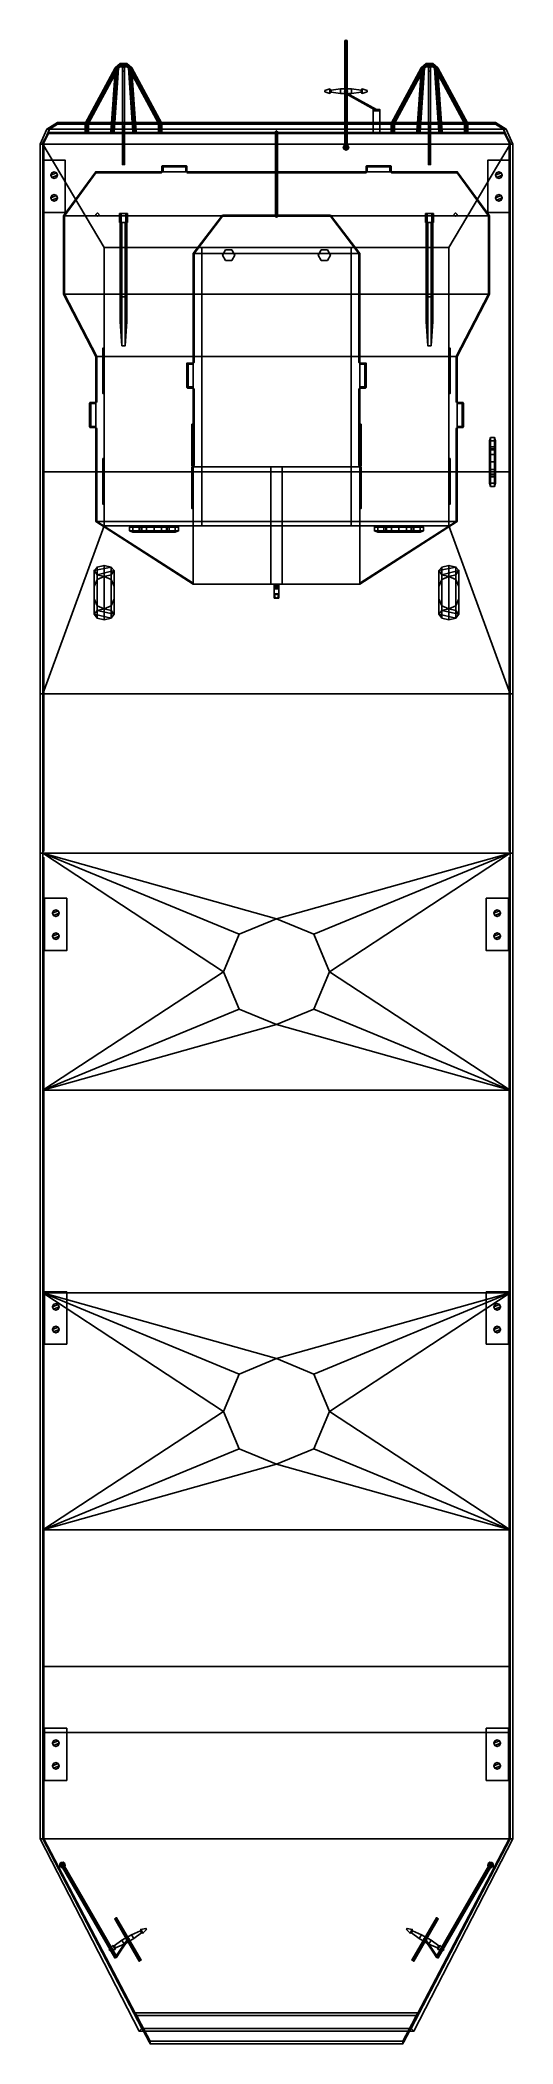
# Model space of a CAD drawing. Extents: x -4.2 to 4.2, y -17.3 to 18.7.
import ezdxf

# ---------------------------------------------------------------- set-up
doc = ezdxf.new("R2010")
doc.units = 0
doc.layers.get('0').update_dxf_attribs({"linetype": 'CONTINUOUS'})
doc.layers.add('RAILINGS', color=6, linetype='CONTINUOUS')

msp = doc.modelspace()

# ---------------------------------------------------------------- linework, layer by layer
for points in [[(1.25, 18.73, 4.05), (1.23, 18.73, 4.03), (1.23, 16.85, 1.99), (1.25, 16.85, 2.01)], [(1.23, 18.73, 4.03), (1.25, 18.73, 4.01), (1.25, 16.85, 1.97), (1.23, 16.85, 1.99)], [(1.25, 18.73, 4.05), (1.23, 18.73, 4.03), (1.23, 16.85, 2.99), (1.25, 16.85, 3.01)], [(1.23, 18.73, 4.03), (1.25, 18.73, 4.01), (1.25, 16.85, 2.97), (1.23, 16.85, 2.99)], [(1.25, 18.74, 4.05), (1.24, 18.73, 4.04), (1.24, 16.77, 3.04), (1.25, 16.76, 3.04)], [(1.25, 17.83, 1.6), (1.24, 17.82, 1.6), (1.24, 18.73, 4.04), (1.25, 18.74, 4.05)], [(1.24, 18.73, 4.04), (1.25, 18.72, 4.03), (1.25, 16.78, 3.04), (1.24, 16.77, 3.04)], [(1.24, 17.82, 1.6), (1.25, 17.81, 1.6), (1.25, 18.72, 4.03), (1.24, 18.73, 4.04)], [(1.26, 18.73, 4.04), (1.25, 18.74, 4.05), (1.25, 16.76, 3.04), (1.26, 16.77, 3.04)], [(1.26, 17.82, 1.6), (1.25, 17.83, 1.6), (1.25, 18.74, 4.05), (1.26, 18.73, 4.04)], [(1.27, 18.73, 4.03), (1.25, 18.73, 4.05), (1.25, 16.85, 2.01), (1.27, 16.85, 1.99)], [(1.25, 18.73, 4.01), (1.27, 18.73, 4.03), (1.27, 16.85, 1.99), (1.25, 16.85, 1.97)], [(1.27, 18.73, 4.03), (1.25, 18.73, 4.05), (1.25, 16.85, 3.01), (1.27, 16.85, 2.99)], [(1.25, 18.73, 4.01), (1.27, 18.73, 4.03), (1.27, 16.85, 2.99), (1.25, 16.85, 2.97)], [(1.25, 18.72, 4.03), (1.26, 18.73, 4.04), (1.26, 16.77, 3.04), (1.25, 16.78, 3.04)], [(1.25, 17.81, 1.6), (1.26, 17.82, 1.6), (1.26, 18.73, 4.04), (1.25, 18.72, 4.03)], [(-2.9, 18.24, 0.16), (-2.87, 18.24, 0.13), (-3.41, 17.24, 0.13), (-3.44, 17.24, 0.16)], [(-2.87, 18.24, 0.19), (-2.9, 18.24, 0.16), (-3.44, 17.24, 0.16), (-3.41, 17.24, 0.19)], [(-2.84, 18.24, 0.16), (-2.87, 18.24, 0.19), (-3.41, 17.24, 0.19), (-3.38, 17.24, 0.16)], [(-2.87, 18.24, 0.13), (-2.84, 18.24, 0.16), (-3.38, 17.24, 0.16), (-3.41, 17.24, 0.13)], [(-2.95, 17.08, 0.72), (-2.98, 17.08, 0.75), (-2.9, 18.18, 0.19), (-2.87, 18.24, 0.13)], [(-2.98, 17.08, 0.75), (-2.95, 17.08, 0.78), (-2.87, 18.24, 0.19), (-2.9, 18.18, 0.19)], [(-2.95, 17.08, 0.78), (-2.92, 17.08, 0.75), (-2.84, 18.24, 0.16), (-2.87, 18.24, 0.19)], [(-2.92, 17.08, 0.75), (-2.95, 17.08, 0.72), (-2.87, 18.24, 0.13), (-2.84, 18.24, 0.16)], [(-2.81, 18.32, 0.16), (-2.81, 18.29, 0.13), (-2.87, 18.24, 0.13), (-2.9, 18.24, 0.16)], [(-2.81, 18.29, 0.19), (-2.81, 18.32, 0.16), (-2.9, 18.24, 0.16), (-2.87, 18.24, 0.19)], [(-2.81, 18.26, 0.16), (-2.81, 18.29, 0.19), (-2.87, 18.24, 0.19), (-2.84, 18.24, 0.16)], [(-2.81, 18.29, 0.13), (-2.81, 18.26, 0.16), (-2.84, 18.24, 0.16), (-2.87, 18.24, 0.13)], [(-2.69, 18.32, 0.16), (-2.69, 18.29, 0.13), (-2.81, 18.29, 0.13), (-2.81, 18.32, 0.16)], [(-2.69, 18.29, 0.19), (-2.69, 18.32, 0.16), (-2.81, 18.32, 0.16), (-2.81, 18.29, 0.19)], [(-2.69, 18.26, 0.16), (-2.69, 18.29, 0.19), (-2.81, 18.29, 0.19), (-2.81, 18.26, 0.16)], [(-2.69, 18.29, 0.13), (-2.69, 18.26, 0.16), (-2.81, 18.26, 0.16), (-2.81, 18.29, 0.13)], [(-2.77, 18.18, -0.96), (-2.77, 17.19, -0.96), (-2.77, 17.23, -0.13), (-2.77, 18.25, -0.89)], [(-2.77, 18.25, -0.89), (-2.77, 17.23, -0.13), (-2.77, 18.18, -0.34), (-2.77, 18.25, -0.42)], [(-2.77, 18.25, -0.42), (-2.77, 18.18, -0.34), (-2.73, 18.18, -0.34), (-2.73, 18.25, -0.42)], [(-2.73, 18.25, -0.42), (-2.73, 18.25, -0.89), (-2.77, 18.25, -0.89), (-2.77, 18.25, -0.42)], [(-2.73, 18.25, -0.89), (-2.73, 18.18, -0.96), (-2.77, 18.18, -0.96), (-2.77, 18.25, -0.89)], [(-2.77, 18.18, -0.34), (-2.77, 17.23, -0.13), (-2.73, 17.23, -0.13), (-2.73, 18.18, -0.34)], [(-2.73, 18.18, -0.96), (-2.73, 17.19, -0.96), (-2.77, 17.19, -0.96), (-2.77, 18.18, -0.96)], [(-2.73, 17.23, -0.13), (-2.73, 17.19, -0.96), (-2.73, 18.18, -0.96), (-2.73, 18.25, -0.89)], [(-2.73, 18.18, -0.34), (-2.73, 17.23, -0.13), (-2.73, 18.25, -0.89), (-2.73, 18.25, -0.42)], [(-2.69, 18.32, 0.16), (-2.69, 18.29, 0.19), (-2.63, 18.24, 0.19), (-2.6, 18.24, 0.16)], [(-2.69, 18.29, 0.13), (-2.69, 18.32, 0.16), (-2.6, 18.24, 0.16), (-2.63, 18.24, 0.13)], [(-2.69, 18.26, 0.16), (-2.69, 18.29, 0.13), (-2.63, 18.24, 0.13), (-2.66, 18.24, 0.16)], [(-2.69, 18.29, 0.19), (-2.69, 18.26, 0.16), (-2.66, 18.24, 0.16), (-2.63, 18.24, 0.19)], [(-2.55, 17.08, 0.72), (-2.58, 17.08, 0.75), (-2.66, 18.24, 0.16), (-2.63, 18.24, 0.13)], [(-2.58, 17.08, 0.75), (-2.55, 17.08, 0.78), (-2.63, 18.24, 0.19), (-2.66, 18.24, 0.16)], [(-2.66, 18.24, 0.16), (-2.63, 18.24, 0.13), (-2.09, 17.24, 0.13), (-2.12, 17.24, 0.16)], [(-2.63, 18.24, 0.19), (-2.66, 18.24, 0.16), (-2.12, 17.24, 0.16), (-2.09, 17.24, 0.19)], [(-2.55, 17.08, 0.78), (-2.52, 17.08, 0.75), (-2.6, 18.18, 0.19), (-2.63, 18.24, 0.19)], [(-2.52, 17.08, 0.75), (-2.55, 17.08, 0.72), (-2.63, 18.24, 0.13), (-2.6, 18.18, 0.19)], [(-2.6, 18.24, 0.16), (-2.63, 18.24, 0.19), (-2.09, 17.24, 0.19), (-2.06, 17.24, 0.16)], [(-2.63, 18.24, 0.13), (-2.6, 18.24, 0.16), (-2.06, 17.24, 0.16), (-2.09, 17.24, 0.13)], [(1.25, 18.26, 1.4), (1.23, 18.26, 1.38), (1.23, 17.38, 1.38), (1.25, 17.38, 1.4)], [(1.23, 18.26, 1.38), (1.25, 18.26, 1.36), (1.25, 17.38, 1.36), (1.23, 17.38, 1.38)], [(1.27, 18.26, 1.38), (1.25, 18.26, 1.36), (1.23, 18.26, 1.38), (1.25, 18.26, 1.4)], [(1.27, 18.26, 1.38), (1.25, 18.26, 1.4), (1.25, 17.38, 1.4), (1.27, 17.38, 1.38)], [(1.25, 18.26, 1.36), (1.27, 18.26, 1.38), (1.27, 17.38, 1.38), (1.25, 17.38, 1.36)], [(2.63, 18.24, 0.19), (2.6, 18.24, 0.16), (2.06, 17.24, 0.16), (2.09, 17.24, 0.19)], [(2.6, 18.24, 0.16), (2.63, 18.24, 0.13), (2.09, 17.24, 0.13), (2.06, 17.24, 0.16)], [(2.63, 18.24, 0.13), (2.66, 18.24, 0.16), (2.12, 17.24, 0.16), (2.09, 17.24, 0.13)], [(2.66, 18.24, 0.16), (2.63, 18.24, 0.19), (2.09, 17.24, 0.19), (2.12, 17.24, 0.16)], [(2.55, 17.08, 0.72), (2.52, 17.08, 0.75), (2.6, 18.18, 0.19), (2.63, 18.24, 0.13)], [(2.52, 17.08, 0.75), (2.55, 17.08, 0.78), (2.63, 18.24, 0.19), (2.6, 18.18, 0.19)], [(2.55, 17.08, 0.78), (2.58, 17.08, 0.75), (2.66, 18.24, 0.16), (2.63, 18.24, 0.19)], [(2.58, 17.08, 0.75), (2.55, 17.08, 0.72), (2.63, 18.24, 0.13), (2.66, 18.24, 0.16)], [(2.69, 18.29, 0.19), (2.69, 18.32, 0.16), (2.6, 18.24, 0.16), (2.63, 18.24, 0.19)], [(2.69, 18.32, 0.16), (2.69, 18.29, 0.13), (2.63, 18.24, 0.13), (2.6, 18.24, 0.16)], [(2.69, 18.29, 0.13), (2.69, 18.26, 0.16), (2.66, 18.24, 0.16), (2.63, 18.24, 0.13)], [(2.69, 18.26, 0.16), (2.69, 18.29, 0.19), (2.63, 18.24, 0.19), (2.66, 18.24, 0.16)], [(2.81, 18.29, 0.19), (2.81, 18.32, 0.16), (2.69, 18.32, 0.16), (2.69, 18.29, 0.19)], [(2.81, 18.32, 0.16), (2.81, 18.29, 0.13), (2.69, 18.29, 0.13), (2.69, 18.32, 0.16)], [(2.81, 18.29, 0.13), (2.81, 18.26, 0.16), (2.69, 18.26, 0.16), (2.69, 18.29, 0.13)], [(2.81, 18.26, 0.16), (2.81, 18.29, 0.19), (2.69, 18.29, 0.19), (2.69, 18.26, 0.16)], [(2.73, 18.18, -0.96), (2.73, 17.19, -0.96), (2.73, 17.23, -0.13), (2.73, 18.25, -0.89)], [(2.77, 18.25, -0.89), (2.77, 18.18, -0.96), (2.73, 18.18, -0.96), (2.73, 18.25, -0.89)], [(2.73, 18.25, -0.89), (2.73, 17.23, -0.13), (2.73, 18.18, -0.34), (2.73, 18.25, -0.42)], [(2.77, 18.25, -0.42), (2.77, 18.25, -0.89), (2.73, 18.25, -0.89), (2.73, 18.25, -0.42)], [(2.73, 18.25, -0.42), (2.73, 18.18, -0.34), (2.77, 18.18, -0.34), (2.77, 18.25, -0.42)], [(2.77, 18.18, -0.96), (2.77, 17.19, -0.96), (2.73, 17.19, -0.96), (2.73, 18.18, -0.96)], [(2.73, 18.18, -0.34), (2.73, 17.23, -0.13), (2.77, 17.23, -0.13), (2.77, 18.18, -0.34)], [(2.77, 17.23, -0.13), (2.77, 17.19, -0.96), (2.77, 18.18, -0.96), (2.77, 18.25, -0.89)], [(2.77, 18.18, -0.34), (2.77, 17.23, -0.13), (2.77, 18.25, -0.89), (2.77, 18.25, -0.42)], [(2.81, 18.29, 0.13), (2.81, 18.32, 0.16), (2.9, 18.24, 0.16), (2.87, 18.24, 0.13)], [(2.81, 18.32, 0.16), (2.81, 18.29, 0.19), (2.87, 18.24, 0.19), (2.9, 18.24, 0.16)], [(2.81, 18.29, 0.19), (2.81, 18.26, 0.16), (2.84, 18.24, 0.16), (2.87, 18.24, 0.19)], [(2.81, 18.26, 0.16), (2.81, 18.29, 0.13), (2.87, 18.24, 0.13), (2.84, 18.24, 0.16)], [(2.87, 18.24, 0.19), (2.84, 18.24, 0.16), (3.38, 17.24, 0.16), (3.41, 17.24, 0.19)], [(2.84, 18.24, 0.16), (2.87, 18.24, 0.13), (3.41, 17.24, 0.13), (3.38, 17.24, 0.16)], [(2.95, 17.08, 0.72), (2.92, 17.08, 0.75), (2.84, 18.24, 0.16), (2.87, 18.24, 0.13)], [(2.92, 17.08, 0.75), (2.95, 17.08, 0.78), (2.87, 18.24, 0.19), (2.84, 18.24, 0.16)], [(2.87, 18.24, 0.13), (2.9, 18.24, 0.16), (3.44, 17.24, 0.16), (3.41, 17.24, 0.13)], [(2.9, 18.24, 0.16), (2.87, 18.24, 0.19), (3.41, 17.24, 0.19), (3.44, 17.24, 0.16)], [(2.95, 17.08, 0.78), (2.98, 17.08, 0.75), (2.9, 18.18, 0.19), (2.87, 18.24, 0.19)], [(2.98, 17.08, 0.75), (2.95, 17.08, 0.72), (2.87, 18.24, 0.13), (2.9, 18.18, 0.19)], [(0.87, 17.83, 0.96), (0.87, 17.81, 0.96), (0.96, 17.78, 0.86), (0.96, 17.86, 0.86)], [(0.96, 17.86, 0.86), (0.96, 17.86, 0.82), (0.87, 17.83, 0.95), (0.87, 17.83, 0.96)], [(0.96, 17.86, 0.82), (0.96, 17.78, 0.82), (0.87, 17.81, 0.95), (0.87, 17.83, 0.95)], [(0.87, 17.83, 0.95), (0.87, 17.81, 0.95), (0.87, 17.81, 0.96), (0.87, 17.83, 0.96)], [(0.87, 17.81, 0.96), (0.87, 17.81, 0.95), (0.96, 17.78, 0.82), (0.96, 17.78, 0.86)], [(0.96, 17.78, 0.82), (0.96, 17.86, 0.82), (0.98, 17.84, 0.8), (0.98, 17.8, 0.8)], [(0.98, 17.8, 0.83), (0.98, 17.84, 0.83), (0.96, 17.86, 0.86), (0.96, 17.78, 0.86)], [(0.98, 17.84, 0.83), (0.98, 17.84, 0.8), (0.96, 17.86, 0.82), (0.96, 17.86, 0.86)], [(0.96, 17.78, 0.86), (0.96, 17.78, 0.82), (0.98, 17.8, 0.8), (0.98, 17.8, 0.83)], [(0.98, 17.84, 0.83), (0.98, 17.8, 0.83), (1.15, 17.78, 0.71), (1.15, 17.86, 0.71)], [(1.15, 17.86, 0.65), (1.15, 17.78, 0.65), (0.98, 17.8, 0.8), (0.98, 17.84, 0.8)], [(1.15, 17.86, 0.71), (1.15, 17.86, 0.65), (0.98, 17.84, 0.8), (0.98, 17.84, 0.83)], [(0.98, 17.8, 0.83), (0.98, 17.8, 0.8), (1.15, 17.78, 0.65), (1.15, 17.78, 0.71)], [(1.35, 17.86, 0.71), (1.35, 17.86, 0.65), (1.15, 17.86, 0.65), (1.15, 17.86, 0.71)], [(1.35, 17.86, 0.65), (1.35, 17.78, 0.65), (1.15, 17.78, 0.65), (1.15, 17.86, 0.65)], [(1.15, 17.86, 0.71), (1.15, 17.78, 0.71), (1.35, 17.78, 0.71), (1.35, 17.86, 0.71)], [(1.15, 17.78, 0.71), (1.15, 17.78, 0.65), (1.35, 17.78, 0.65), (1.35, 17.78, 0.71)], [(1.25, 17.85, 0.71), (1.22, 17.82, 0.71), (1.22, 17.82, 1.6), (1.25, 17.85, 1.6)], [(1.25, 17.85, 1.6), (1.22, 17.82, 1.6), (1.25, 17.79, 1.6), (1.28, 17.82, 1.6)], [(1.22, 17.82, 0.71), (1.25, 17.79, 0.71), (1.25, 17.79, 1.6), (1.22, 17.82, 1.6)], [(1.8, 17.49, 0.31), (1.79, 17.48, 0.31), (1.24, 17.78, 1.38), (1.25, 17.79, 1.38)], [(1.79, 17.48, 0.31), (1.8, 17.47, 0.31), (1.25, 17.77, 1.38), (1.24, 17.78, 1.38)], [(1.28, 17.82, 0.71), (1.25, 17.85, 0.71), (1.25, 17.85, 1.6), (1.28, 17.82, 1.6)], [(1.25, 17.79, 0.71), (1.28, 17.82, 0.71), (1.28, 17.82, 1.6), (1.25, 17.79, 1.6)], [(1.81, 17.48, 0.31), (1.8, 17.49, 0.31), (1.25, 17.79, 1.38), (1.26, 17.78, 1.38)], [(1.8, 17.47, 0.31), (1.81, 17.48, 0.31), (1.26, 17.78, 1.38), (1.25, 17.77, 1.38)], [(1.35, 17.78, 0.65), (1.35, 17.86, 0.65), (1.52, 17.84, 0.8), (1.52, 17.8, 0.8)], [(1.52, 17.84, 0.83), (1.52, 17.84, 0.8), (1.35, 17.86, 0.65), (1.35, 17.86, 0.71)], [(1.52, 17.8, 0.83), (1.52, 17.84, 0.83), (1.35, 17.86, 0.71), (1.35, 17.78, 0.71)], [(1.35, 17.78, 0.71), (1.35, 17.78, 0.65), (1.52, 17.8, 0.8), (1.52, 17.8, 0.83)], [(1.54, 17.86, 0.82), (1.54, 17.78, 0.82), (1.52, 17.8, 0.8), (1.52, 17.84, 0.8)], [(1.54, 17.86, 0.86), (1.54, 17.86, 0.82), (1.52, 17.84, 0.8), (1.52, 17.84, 0.83)], [(1.52, 17.84, 0.83), (1.52, 17.8, 0.83), (1.54, 17.78, 0.86), (1.54, 17.86, 0.86)], [(1.52, 17.8, 0.83), (1.52, 17.8, 0.8), (1.54, 17.78, 0.82), (1.54, 17.78, 0.86)], [(1.63, 17.83, 0.96), (1.63, 17.83, 0.95), (1.54, 17.86, 0.82), (1.54, 17.86, 0.86)], [(1.54, 17.78, 0.82), (1.54, 17.86, 0.82), (1.63, 17.83, 0.95), (1.63, 17.81, 0.95)], [(1.63, 17.81, 0.96), (1.63, 17.83, 0.96), (1.54, 17.86, 0.86), (1.54, 17.78, 0.86)], [(1.54, 17.78, 0.86), (1.54, 17.78, 0.82), (1.63, 17.81, 0.95), (1.63, 17.81, 0.96)], [(1.63, 17.81, 0.95), (1.63, 17.83, 0.95), (1.63, 17.83, 0.96), (1.63, 17.81, 0.96)], [(1.25, 17.38, 1.4), (1.23, 17.38, 1.38), (1.25, 17.38, 1.36), (1.27, 17.38, 1.38)], [(1.74, 17.47, 0.25), (1.74, 17.08, 0.32), (1.74, 17.08, 0.81), (1.74, 17.49, 0.31)], [(1.86, 17.49, 0.31), (1.86, 17.47, 0.25), (1.74, 17.47, 0.25), (1.74, 17.49, 0.31)], [(1.74, 17.49, 0.31), (1.74, 17.08, 0.81), (1.86, 17.08, 0.81), (1.86, 17.49, 0.31)], [(1.86, 17.47, 0.25), (1.86, 17.08, 0.32), (1.74, 17.08, 0.32), (1.74, 17.47, 0.25)], [(1.86, 17.08, 0.81), (1.86, 17.08, 0.32), (1.86, 17.47, 0.25), (1.86, 17.49, 0.31)], [(-4.2, 16.87, 1.21), (-4.08, 17.14, 1.21), (-4.13, 17.14, 1.18), (-4.25, 16.87, 1.18)], [(-4.13, 17.14, 1.07), (-4.25, 16.87, 1.07), (-4.25, 16.87, 1.18), (-4.13, 17.14, 1.18)], [(-4.08, 17.14, 1.04), (-4.2, 16.87, 1.04), (-4.25, 16.87, 1.07), (-4.13, 17.14, 1.07)], [(4.2, 16.87, 1.21), (4.08, 17.14, 1.21), (-4.08, 17.14, 1.21), (-4.2, 16.87, 1.21)], [(-4.1, 17.08, 1.04), (-4.2, 16.87, 1.04), (-4.2, 16.87, 1.04), (-4.08, 17.14, 1.04)], [(-4.1, 17.08, -0.32), (-4.2, 16.87, -0.345), (-4.2, 16.87, 1.04), (-4.1, 17.08, 1.04)], [(4.1, 17.08, -0.32), (4.2, 16.87, -0.345), (-4.2, 16.87, -0.345), (-4.1, 17.08, -0.32)], [(-3.94, 17.26, 1.18), (-4.13, 17.14, 1.18), (4.13, 17.14, 1.18), (3.94, 17.26, 1.18)], [(-4.13, 17.14, 1.18), (-3.94, 17.26, 1.18), (3.94, 17.26, 1.18), (4.13, 17.14, 1.18)], [(-3.94, 17.26, 1.07), (-4.13, 17.14, 1.07), (4.13, 17.14, 1.07), (3.94, 17.26, 1.07)], [(3.94, 17.26, 1.07), (4.13, 17.14, 1.07), (-4.13, 17.14, 1.07), (-3.94, 17.26, 1.07)], [(-4.08, 17.14, 1.21), (-3.94, 17.23, 1.21), (-3.94, 17.26, 1.18), (-4.13, 17.14, 1.18)], [(-3.94, 17.26, 1.07), (-4.13, 17.14, 1.07), (-4.13, 17.14, 1.18), (-3.94, 17.26, 1.18)], [(-3.94, 17.23, 1.04), (-4.08, 17.14, 1.04), (-4.13, 17.14, 1.07), (-3.94, 17.26, 1.07)], [(4.08, 17.14, 1.04), (4.1, 17.08, 1.04), (-4.1, 17.08, 1.04), (-4.08, 17.14, 1.04)], [(4.1, 17.08, 1.04), (4.1, 17.08, -0.32), (-4.1, 17.08, -0.32), (-4.1, 17.08, 1.04)], [(4.08, 17.14, 1.21), (3.94, 17.23, 1.21), (-3.94, 17.23, 1.21), (-4.08, 17.14, 1.21)], [(3.94, 17.23, 1.04), (4.08, 17.14, 1.04), (-4.08, 17.14, 1.04), (-3.94, 17.23, 1.04)], [(3.94, 17.26, 1.18), (3.94, 17.26, 1.07), (-3.94, 17.26, 1.07), (-3.94, 17.26, 1.18)], [(-3.94, 17.26, 1.18), (-3.94, 17.23, 1.21), (3.94, 17.23, 1.21), (3.94, 17.26, 1.18)], [(3.94, 17.26, 1.07), (3.94, 17.23, 1.04), (-3.94, 17.23, 1.04), (-3.94, 17.26, 1.07)], [(-3.44, 17.24, 0.16), (-3.41, 17.24, 0.13), (-3.41, 17.08, 0.13), (-3.44, 17.08, 0.16)], [(-3.41, 17.24, 0.19), (-3.44, 17.24, 0.16), (-3.44, 17.08, 0.16), (-3.41, 17.08, 0.19)], [(-3.38, 17.24, 0.16), (-3.41, 17.24, 0.19), (-3.41, 17.08, 0.19), (-3.38, 17.08, 0.16)], [(-3.41, 17.24, 0.13), (-3.38, 17.24, 0.16), (-3.38, 17.08, 0.16), (-3.41, 17.08, 0.13)], [(-2.73, 17.23, 1.42), (-2.73, 17.23, -0.13), (-2.77, 17.23, -0.13), (-2.77, 17.23, 1.42)], [(-2.77, 17.23, -0.13), (-2.77, 17.19, -0.96), (-2.77, 17.19, 1.42), (-2.77, 17.23, 1.42)], [(-2.77, 17.23, 1.42), (-2.77, 17.19, 1.42), (-2.73, 17.19, 1.42), (-2.73, 17.23, 1.42)], [(-2.77, 17.19, 1.42), (-2.77, 17.19, -0.96), (-2.73, 17.19, -0.96), (-2.73, 17.19, 1.42)], [(-2.77, 17.19, 1.32), (-2.75, 17.19, 1.3), (-2.75, 16.5, 1.3), (-2.77, 16.5, 1.32)], [(-2.75, 17.19, 1.34), (-2.77, 17.19, 1.32), (-2.77, 16.5, 1.32), (-2.75, 16.5, 1.34)], [(-2.75, 17.19, 1.3), (-2.73, 17.19, 1.32), (-2.73, 16.5, 1.32), (-2.75, 16.5, 1.3)], [(-2.73, 17.19, 1.32), (-2.75, 17.19, 1.34), (-2.75, 16.5, 1.34), (-2.73, 16.5, 1.32)], [(-2.73, 17.19, 1.42), (-2.73, 17.19, -0.96), (-2.73, 17.23, -0.13), (-2.73, 17.23, 1.42)], [(-2.12, 17.24, 0.16), (-2.09, 17.24, 0.13), (-2.09, 17.08, 0.13), (-2.12, 17.08, 0.16)], [(-2.09, 17.24, 0.19), (-2.12, 17.24, 0.16), (-2.12, 17.08, 0.16), (-2.09, 17.08, 0.19)], [(-2.06, 17.24, 0.16), (-2.09, 17.24, 0.19), (-2.09, 17.08, 0.19), (-2.06, 17.08, 0.16)], [(-2.09, 17.24, 0.13), (-2.06, 17.24, 0.16), (-2.06, 17.08, 0.16), (-2.09, 17.08, 0.13)], [(0, 15.59, 5.6), (-0.02, 15.57, 5.6), (-0.02, 17.09, 7.55), (0, 17.11, 7.55)], [(0, 17.07, 7.55), (0.02, 17.09, 7.55), (0, 17.11, 7.55), (-0.02, 17.09, 7.55)], [(-0.02, 15.57, 5.6), (0, 15.55, 5.6), (0, 17.07, 7.55), (-0.02, 17.09, 7.55)], [(0.02, 15.57, 5.6), (0, 15.59, 5.6), (0, 17.11, 7.55), (0.02, 17.09, 7.55)], [(0, 15.55, 5.6), (0.02, 15.57, 5.6), (0.02, 17.09, 7.55), (0, 17.07, 7.55)], [(2.09, 17.24, 0.19), (2.06, 17.24, 0.16), (2.06, 17.08, 0.16), (2.09, 17.08, 0.19)], [(2.06, 17.24, 0.16), (2.09, 17.24, 0.13), (2.09, 17.08, 0.13), (2.06, 17.08, 0.16)], [(2.09, 17.24, 0.13), (2.12, 17.24, 0.16), (2.12, 17.08, 0.16), (2.09, 17.08, 0.13)], [(2.12, 17.24, 0.16), (2.09, 17.24, 0.19), (2.09, 17.08, 0.19), (2.12, 17.08, 0.16)], [(2.73, 17.23, -0.13), (2.73, 17.19, -0.96), (2.73, 17.19, 1.42), (2.73, 17.23, 1.42)], [(2.77, 17.23, 1.42), (2.77, 17.23, -0.13), (2.73, 17.23, -0.13), (2.73, 17.23, 1.42)], [(2.73, 17.23, 1.42), (2.73, 17.19, 1.42), (2.77, 17.19, 1.42), (2.77, 17.23, 1.42)], [(2.73, 17.19, 1.42), (2.73, 17.19, -0.96), (2.77, 17.19, -0.96), (2.77, 17.19, 1.42)], [(2.75, 17.19, 1.34), (2.73, 17.19, 1.32), (2.73, 16.5, 1.32), (2.75, 16.5, 1.34)], [(2.73, 17.19, 1.32), (2.75, 17.19, 1.3), (2.75, 16.5, 1.3), (2.73, 16.5, 1.32)], [(2.77, 17.19, 1.32), (2.75, 17.19, 1.34), (2.75, 16.5, 1.34), (2.77, 16.5, 1.32)], [(2.75, 17.19, 1.3), (2.77, 17.19, 1.32), (2.77, 16.5, 1.32), (2.75, 16.5, 1.3)], [(2.77, 17.19, 1.42), (2.77, 17.19, -0.96), (2.77, 17.23, -0.13), (2.77, 17.23, 1.42)], [(3.41, 17.24, 0.19), (3.38, 17.24, 0.16), (3.38, 17.08, 0.16), (3.41, 17.08, 0.19)], [(3.38, 17.24, 0.16), (3.41, 17.24, 0.13), (3.41, 17.08, 0.13), (3.38, 17.08, 0.16)], [(3.41, 17.24, 0.13), (3.44, 17.24, 0.16), (3.44, 17.08, 0.16), (3.41, 17.08, 0.13)], [(3.44, 17.24, 0.16), (3.41, 17.24, 0.19), (3.41, 17.08, 0.19), (3.44, 17.08, 0.16)], [(4.13, 17.14, 1.18), (4.13, 17.14, 1.07), (3.94, 17.26, 1.07), (3.94, 17.26, 1.18)], [(3.94, 17.26, 1.18), (3.94, 17.23, 1.21), (4.08, 17.14, 1.21), (4.13, 17.14, 1.18)], [(4.13, 17.14, 1.07), (4.08, 17.14, 1.04), (3.94, 17.23, 1.04), (3.94, 17.26, 1.07)], [(4.13, 17.14, 1.18), (4.08, 17.14, 1.21), (4.2, 16.87, 1.21), (4.25, 16.87, 1.18)], [(4.25, 16.87, 1.07), (4.2, 16.87, 1.04), (4.08, 17.14, 1.04), (4.13, 17.14, 1.07)], [(4.2, 16.87, 1.04), (4.2, 16.87, 1.04), (4.1, 17.08, 1.04), (4.08, 17.14, 1.04)], [(4.2, 16.87, 1.04), (4.2, 16.87, -0.345), (4.1, 17.08, -0.32), (4.1, 17.08, 1.04)], [(4.25, 16.87, 1.18), (4.25, 16.87, 1.07), (4.13, 17.14, 1.07), (4.13, 17.14, 1.18)], [(-4.2, 16.87, 1.04), (-4.2, 6.98, 1.04), (-4.25, 6.98, 1.07), (-4.25, 16.87, 1.07)], [(-4.25, 16.87, 1.07), (-4.25, 6.98, 1.07), (-4.25, 6.98, 1.18), (-4.25, 16.87, 1.18)], [(-4.2, 6.98, 1.21), (-4.2, 16.87, 1.21), (-4.25, 16.87, 1.18), (-4.25, 6.98, 1.18)], [(-4.2, 10.97, -1.04), (-4.2, -10.52, -1.04), (-4.2, -13.62, -0.39), (-4.2, 16.87, -0.345)], [(4.2, 16.87, -0.345), (4.2, 10.97, -1.04), (-4.2, 10.97, -1.04), (-4.2, 16.87, -0.345)], [(-4.2, 16.87, -0.345), (-4.2, -13.62, -0.39), (-4.2, -13.62, 0.65), (-4.2, 4.11, 0.65)], [(-4.2, 16.87, -0.345), (-4.2, 4.11, 0.65), (-4.2, 6.98, 1.04), (-4.2, 16.87, 1.04)], [(3.1, 15.01, 1.21), (4.2, 16.87, 1.21), (-4.2, 16.87, 1.21), (-3.1, 15.01, 1.21)], [(-3.1, 10, 1.21), (-3.1, 15.01, 1.21), (-4.2, 16.87, 1.21), (-4.2, 6.98, 1.21)], [(1.215, 16.845, 3.04), (1.2, 16.81, 3.04), (1.215, 16.775, 3.04), (1.25, 16.86, 3.04)], [(1.215, 16.845, 1.21), (1.2, 16.81, 1.21), (1.2, 16.81, 3.04), (1.215, 16.845, 3.04)], [(1.2, 16.81, 1.21), (1.215, 16.775, 1.21), (1.215, 16.775, 3.04), (1.2, 16.81, 3.04)], [(1.25, 16.86, 1.21), (1.215, 16.845, 1.21), (1.215, 16.845, 3.04), (1.25, 16.86, 3.04)], [(1.25, 16.86, 3.04), (1.215, 16.775, 3.04), (1.25, 16.76, 3.04), (1.285, 16.845, 3.04)], [(1.215, 16.775, 1.21), (1.25, 16.76, 1.21), (1.25, 16.76, 3.04), (1.215, 16.775, 3.04)], [(1.285, 16.845, 1.21), (1.25, 16.86, 1.21), (1.25, 16.86, 3.04), (1.285, 16.845, 3.04)], [(1.285, 16.845, 3.04), (1.25, 16.76, 3.04), (1.285, 16.775, 3.04), (1.3, 16.81, 3.04)], [(1.25, 16.76, 1.21), (1.285, 16.775, 1.21), (1.285, 16.775, 3.04), (1.25, 16.76, 3.04)], [(1.3, 16.81, 1.21), (1.285, 16.845, 1.21), (1.285, 16.845, 3.04), (1.3, 16.81, 3.04)], [(1.285, 16.775, 1.21), (1.3, 16.81, 1.21), (1.3, 16.81, 3.04), (1.285, 16.775, 3.04)], [(4.2, 16.87, 1.21), (3.1, 15.01, 1.21), (3.1, 10, 1.21), (4.2, 6.98, 1.21)], [(4.2, -13.62, -0.39), (4.2, -10.52, -1.04), (4.2, 10.97, -1.04), (4.2, 16.87, -0.345)], [(4.2, -13.62, 0.65), (4.2, -13.62, -0.39), (4.2, 16.87, -0.345), (4.2, 4.11, 0.65)], [(4.2, 6.98, 1.04), (4.2, 4.11, 0.65), (4.2, 16.87, -0.345), (4.2, 16.87, 1.04)], [(4.25, 6.98, 1.07), (4.2, 6.98, 1.04), (4.2, 16.87, 1.04), (4.25, 16.87, 1.07)], [(4.25, 16.87, 1.18), (4.2, 16.87, 1.21), (4.2, 6.98, 1.21), (4.25, 6.98, 1.18)], [(4.25, 6.98, 1.18), (4.25, 6.98, 1.07), (4.25, 16.87, 1.07), (4.25, 16.87, 1.18)], [(-4.2, 16.58, 1.23), (-4.2, 15.64, 1.23), (-3.8, 15.64, 1.23), (-3.8, 16.58, 1.23)], [(-3.8, 16.58, 1.23), (-3.8, 16.58, 1.21), (-4.2, 16.58, 1.21), (-4.2, 16.58, 1.23)], [(-4.2, 16.58, 1.21), (-4.2, 15.64, 1.21), (-4.2, 15.64, 1.23), (-4.2, 16.58, 1.23)], [(-4, 16.37, 1.57), (-4.042, 16.352, 1.57), (-4.06, 16.31, 1.57), (-3.958, 16.352, 1.57)], [(-4.042, 16.352, 1.23), (-4.06, 16.31, 1.23), (-4.06, 16.31, 1.57), (-4.042, 16.352, 1.57)], [(-3.958, 16.352, 1.57), (-4.06, 16.31, 1.57), (-4.042, 16.268, 1.57), (-3.94, 16.31, 1.57)], [(-4.06, 16.31, 1.23), (-4.042, 16.268, 1.23), (-4.042, 16.268, 1.57), (-4.06, 16.31, 1.57)], [(-4, 16.37, 1.23), (-4.042, 16.352, 1.23), (-4.042, 16.352, 1.57), (-4, 16.37, 1.57)], [(-3.94, 16.31, 1.57), (-4.042, 16.268, 1.57), (-4, 16.25, 1.57), (-3.958, 16.268, 1.57)], [(-4.042, 16.268, 1.23), (-4, 16.25, 1.23), (-4, 16.25, 1.57), (-4.042, 16.268, 1.57)], [(-3.958, 16.352, 1.23), (-4, 16.37, 1.23), (-4, 16.37, 1.57), (-3.958, 16.352, 1.57)], [(-4, 16.25, 1.23), (-3.958, 16.268, 1.23), (-3.958, 16.268, 1.57), (-4, 16.25, 1.57)], [(-3.94, 16.31, 1.23), (-3.958, 16.352, 1.23), (-3.958, 16.352, 1.57), (-3.94, 16.31, 1.57)], [(-3.958, 16.268, 1.23), (-3.94, 16.31, 1.23), (-3.94, 16.31, 1.57), (-3.958, 16.268, 1.57)], [(-3.25, 16.37, 3.4), (-3.25, 16.37, 3.17), (-3.83, 15.58, 3.17), (-3.83, 15.58, 3.4)], [(-3.83, 15.58, 3.17), (-3.25, 16.37, 3.17), (3.25, 16.37, 3.17), (3.83, 15.58, 3.17)], [(3.83, 15.58, 3.4), (3.25, 16.37, 3.4), (-3.25, 16.37, 3.4), (-3.83, 15.58, 3.4)], [(-3.8, 15.64, 1.23), (-3.8, 15.64, 1.21), (-3.8, 16.58, 1.21), (-3.8, 16.58, 1.23)], [(3.25, 16.37, 3.4), (3.25, 16.37, 3.17), (-3.25, 16.37, 3.17), (-3.25, 16.37, 3.4)], [(-2.75, 16.5, 1.34), (-2.77, 16.5, 1.32), (-2.75, 16.5, 1.3), (-2.73, 16.5, 1.32)], [(-2.05, 16.48, 1.21), (-2.06, 16.47, 1.21), (-2.06, 16.47, 3.37), (-2.05, 16.48, 3.38)], [(-2.06, 16.37, 3.37), (-2.05, 16.37, 3.38), (-2.05, 16.48, 3.38), (-2.06, 16.47, 3.37)], [(-2.06, 16.47, 1.21), (-2.05, 16.46, 1.21), (-2.05, 16.46, 3.36), (-2.06, 16.47, 3.37)], [(-2.05, 16.37, 3.36), (-2.06, 16.37, 3.37), (-2.06, 16.47, 3.37), (-2.05, 16.46, 3.36)], [(-2.04, 16.47, 1.21), (-2.05, 16.48, 1.21), (-2.05, 16.48, 3.38), (-2.04, 16.47, 3.37)], [(-2.05, 16.48, 1.37), (-2.04, 16.47, 1.38), (-1.63, 16.47, 1.38), (-1.62, 16.48, 1.37)], [(-2.04, 16.47, 1.36), (-2.05, 16.48, 1.37), (-1.62, 16.48, 1.37), (-1.63, 16.47, 1.36)], [(-2.05, 16.48, 1.65), (-2.04, 16.47, 1.66), (-1.63, 16.47, 1.66), (-1.62, 16.48, 1.65)], [(-2.04, 16.47, 1.64), (-2.05, 16.48, 1.65), (-1.62, 16.48, 1.65), (-1.63, 16.47, 1.64)], [(-2.05, 16.48, 1.92), (-2.04, 16.47, 1.93), (-1.63, 16.47, 1.93), (-1.62, 16.48, 1.92)], [(-2.04, 16.47, 1.91), (-2.05, 16.48, 1.92), (-1.62, 16.48, 1.92), (-1.63, 16.47, 1.91)], [(-2.05, 16.48, 2.19), (-2.04, 16.47, 2.2), (-1.63, 16.47, 2.2), (-1.62, 16.48, 2.19)], [(-2.04, 16.47, 2.18), (-2.05, 16.48, 2.19), (-1.62, 16.48, 2.19), (-1.63, 16.47, 2.18)], [(-2.05, 16.48, 2.47), (-2.04, 16.47, 2.48), (-1.63, 16.47, 2.48), (-1.62, 16.48, 2.47)], [(-2.04, 16.47, 2.46), (-2.05, 16.48, 2.47), (-1.62, 16.48, 2.47), (-1.63, 16.47, 2.46)], [(-2.05, 16.48, 2.75), (-2.04, 16.47, 2.76), (-1.63, 16.47, 2.76), (-1.62, 16.48, 2.75)], [(-2.04, 16.47, 2.74), (-2.05, 16.48, 2.75), (-1.62, 16.48, 2.75), (-1.63, 16.47, 2.74)], [(-2.05, 16.48, 3.02), (-2.04, 16.47, 3.03), (-1.63, 16.47, 3.03), (-1.62, 16.48, 3.02)], [(-2.04, 16.47, 3.01), (-2.05, 16.48, 3.02), (-1.62, 16.48, 3.02), (-1.63, 16.47, 3.01)], [(-2.05, 16.48, 3.3), (-2.04, 16.47, 3.31), (-1.63, 16.47, 3.31), (-1.62, 16.48, 3.3)], [(-2.04, 16.47, 3.29), (-2.05, 16.48, 3.3), (-1.62, 16.48, 3.3), (-1.63, 16.47, 3.29)], [(-2.05, 16.37, 3.38), (-2.04, 16.37, 3.37), (-2.04, 16.47, 3.37), (-2.05, 16.48, 3.38)], [(-2.05, 16.46, 1.21), (-2.04, 16.47, 1.21), (-2.04, 16.47, 3.37), (-2.05, 16.46, 3.36)], [(-2.04, 16.47, 1.38), (-2.05, 16.46, 1.37), (-1.62, 16.46, 1.37), (-1.63, 16.47, 1.38)], [(-2.05, 16.46, 1.37), (-2.04, 16.47, 1.36), (-1.63, 16.47, 1.36), (-1.62, 16.46, 1.37)], [(-2.04, 16.47, 1.66), (-2.05, 16.46, 1.65), (-1.62, 16.46, 1.65), (-1.63, 16.47, 1.66)], [(-2.05, 16.46, 1.65), (-2.04, 16.47, 1.64), (-1.63, 16.47, 1.64), (-1.62, 16.46, 1.65)], [(-2.04, 16.47, 1.93), (-2.05, 16.46, 1.92), (-1.62, 16.46, 1.92), (-1.63, 16.47, 1.93)], [(-2.05, 16.46, 1.92), (-2.04, 16.47, 1.91), (-1.63, 16.47, 1.91), (-1.62, 16.46, 1.92)], [(-2.04, 16.47, 2.2), (-2.05, 16.46, 2.19), (-1.62, 16.46, 2.19), (-1.63, 16.47, 2.2)], [(-2.05, 16.46, 2.19), (-2.04, 16.47, 2.18), (-1.63, 16.47, 2.18), (-1.62, 16.46, 2.19)], [(-2.04, 16.47, 2.48), (-2.05, 16.46, 2.47), (-1.62, 16.46, 2.47), (-1.63, 16.47, 2.48)], [(-2.05, 16.46, 2.47), (-2.04, 16.47, 2.46), (-1.63, 16.47, 2.46), (-1.62, 16.46, 2.47)], [(-2.04, 16.47, 2.76), (-2.05, 16.46, 2.75), (-1.62, 16.46, 2.75), (-1.63, 16.47, 2.76)], [(-2.05, 16.46, 2.75), (-2.04, 16.47, 2.74), (-1.63, 16.47, 2.74), (-1.62, 16.46, 2.75)], [(-2.04, 16.47, 3.03), (-2.05, 16.46, 3.02), (-1.62, 16.46, 3.02), (-1.63, 16.47, 3.03)], [(-2.05, 16.46, 3.02), (-2.04, 16.47, 3.01), (-1.63, 16.47, 3.01), (-1.62, 16.46, 3.02)], [(-2.04, 16.47, 3.31), (-2.05, 16.46, 3.3), (-1.62, 16.46, 3.3), (-1.63, 16.47, 3.31)], [(-2.05, 16.46, 3.3), (-2.04, 16.47, 3.29), (-1.63, 16.47, 3.29), (-1.62, 16.46, 3.3)], [(-2.04, 16.37, 3.37), (-2.05, 16.37, 3.36), (-2.05, 16.46, 3.36), (-2.04, 16.47, 3.37)], [(-1.62, 16.48, 1.21), (-1.63, 16.47, 1.21), (-1.63, 16.47, 3.37), (-1.62, 16.48, 3.38)], [(-1.63, 16.37, 3.37), (-1.62, 16.37, 3.38), (-1.62, 16.48, 3.38), (-1.63, 16.47, 3.37)], [(-1.63, 16.47, 1.21), (-1.62, 16.46, 1.21), (-1.62, 16.46, 3.36), (-1.63, 16.47, 3.37)], [(-1.62, 16.37, 3.36), (-1.63, 16.37, 3.37), (-1.63, 16.47, 3.37), (-1.62, 16.46, 3.36)], [(-1.61, 16.47, 1.21), (-1.62, 16.48, 1.21), (-1.62, 16.48, 3.38), (-1.61, 16.47, 3.37)], [(-1.62, 16.37, 3.38), (-1.61, 16.37, 3.37), (-1.61, 16.47, 3.37), (-1.62, 16.48, 3.38)], [(-1.62, 16.46, 1.21), (-1.61, 16.47, 1.21), (-1.61, 16.47, 3.37), (-1.62, 16.46, 3.36)], [(-1.61, 16.37, 3.37), (-1.62, 16.37, 3.36), (-1.62, 16.46, 3.36), (-1.61, 16.47, 3.37)], [(1.62, 16.48, 1.21), (1.61, 16.47, 1.21), (1.61, 16.47, 3.37), (1.62, 16.48, 3.38)], [(1.61, 16.37, 3.37), (1.62, 16.37, 3.38), (1.62, 16.48, 3.38), (1.61, 16.47, 3.37)], [(1.61, 16.47, 1.21), (1.62, 16.46, 1.21), (1.62, 16.46, 3.36), (1.61, 16.47, 3.37)], [(1.62, 16.37, 3.36), (1.61, 16.37, 3.37), (1.61, 16.47, 3.37), (1.62, 16.46, 3.36)], [(1.63, 16.47, 1.21), (1.62, 16.48, 1.21), (1.62, 16.48, 3.38), (1.63, 16.47, 3.37)], [(1.63, 16.47, 2.46), (1.62, 16.48, 2.47), (2.05, 16.48, 2.47), (2.04, 16.47, 2.46)], [(1.62, 16.48, 2.47), (1.63, 16.47, 2.48), (2.04, 16.47, 2.48), (2.05, 16.48, 2.47)], [(1.63, 16.47, 2.18), (1.62, 16.48, 2.19), (2.05, 16.48, 2.19), (2.04, 16.47, 2.18)], [(1.62, 16.48, 2.19), (1.63, 16.47, 2.2), (2.04, 16.47, 2.2), (2.05, 16.48, 2.19)], [(1.63, 16.47, 1.91), (1.62, 16.48, 1.92), (2.05, 16.48, 1.92), (2.04, 16.47, 1.91)], [(1.62, 16.48, 1.92), (1.63, 16.47, 1.93), (2.04, 16.47, 1.93), (2.05, 16.48, 1.92)], [(1.63, 16.47, 1.64), (1.62, 16.48, 1.65), (2.05, 16.48, 1.65), (2.04, 16.47, 1.64)], [(1.62, 16.48, 1.65), (1.63, 16.47, 1.66), (2.04, 16.47, 1.66), (2.05, 16.48, 1.65)], [(1.63, 16.47, 1.36), (1.62, 16.48, 1.37), (2.05, 16.48, 1.37), (2.04, 16.47, 1.36)], [(1.62, 16.48, 1.37), (1.63, 16.47, 1.38), (2.04, 16.47, 1.38), (2.05, 16.48, 1.37)], [(1.62, 16.37, 3.38), (1.63, 16.37, 3.37), (1.63, 16.47, 3.37), (1.62, 16.48, 3.38)], [(1.63, 16.47, 3.29), (1.62, 16.48, 3.3), (2.05, 16.48, 3.3), (2.04, 16.47, 3.29)], [(1.62, 16.48, 3.3), (1.63, 16.47, 3.31), (2.04, 16.47, 3.31), (2.05, 16.48, 3.3)], [(1.63, 16.47, 3.01), (1.62, 16.48, 3.02), (2.05, 16.48, 3.02), (2.04, 16.47, 3.01)], [(1.62, 16.48, 3.02), (1.63, 16.47, 3.03), (2.04, 16.47, 3.03), (2.05, 16.48, 3.02)], [(1.63, 16.47, 2.74), (1.62, 16.48, 2.75), (2.05, 16.48, 2.75), (2.04, 16.47, 2.74)], [(1.62, 16.48, 2.75), (1.63, 16.47, 2.76), (2.04, 16.47, 2.76), (2.05, 16.48, 2.75)], [(1.62, 16.46, 1.21), (1.63, 16.47, 1.21), (1.63, 16.47, 3.37), (1.62, 16.46, 3.36)], [(1.62, 16.46, 2.47), (1.63, 16.47, 2.46), (2.04, 16.47, 2.46), (2.05, 16.46, 2.47)], [(1.63, 16.47, 2.48), (1.62, 16.46, 2.47), (2.05, 16.46, 2.47), (2.04, 16.47, 2.48)], [(1.62, 16.46, 2.19), (1.63, 16.47, 2.18), (2.04, 16.47, 2.18), (2.05, 16.46, 2.19)], [(1.63, 16.47, 2.2), (1.62, 16.46, 2.19), (2.05, 16.46, 2.19), (2.04, 16.47, 2.2)], [(1.62, 16.46, 1.92), (1.63, 16.47, 1.91), (2.04, 16.47, 1.91), (2.05, 16.46, 1.92)], [(1.63, 16.47, 1.93), (1.62, 16.46, 1.92), (2.05, 16.46, 1.92), (2.04, 16.47, 1.93)], [(1.62, 16.46, 1.65), (1.63, 16.47, 1.64), (2.04, 16.47, 1.64), (2.05, 16.46, 1.65)], [(1.63, 16.47, 1.66), (1.62, 16.46, 1.65), (2.05, 16.46, 1.65), (2.04, 16.47, 1.66)], [(1.62, 16.46, 1.37), (1.63, 16.47, 1.36), (2.04, 16.47, 1.36), (2.05, 16.46, 1.37)], [(1.63, 16.47, 1.38), (1.62, 16.46, 1.37), (2.05, 16.46, 1.37), (2.04, 16.47, 1.38)], [(1.63, 16.37, 3.37), (1.62, 16.37, 3.36), (1.62, 16.46, 3.36), (1.63, 16.47, 3.37)], [(1.62, 16.46, 3.3), (1.63, 16.47, 3.29), (2.04, 16.47, 3.29), (2.05, 16.46, 3.3)], [(1.63, 16.47, 3.31), (1.62, 16.46, 3.3), (2.05, 16.46, 3.3), (2.04, 16.47, 3.31)], [(1.62, 16.46, 3.02), (1.63, 16.47, 3.01), (2.04, 16.47, 3.01), (2.05, 16.46, 3.02)], [(1.63, 16.47, 3.03), (1.62, 16.46, 3.02), (2.05, 16.46, 3.02), (2.04, 16.47, 3.03)], [(1.62, 16.46, 2.75), (1.63, 16.47, 2.74), (2.04, 16.47, 2.74), (2.05, 16.46, 2.75)], [(1.63, 16.47, 2.76), (1.62, 16.46, 2.75), (2.05, 16.46, 2.75), (2.04, 16.47, 2.76)], [(2.05, 16.48, 1.21), (2.04, 16.47, 1.21), (2.04, 16.47, 3.37), (2.05, 16.48, 3.38)], [(2.04, 16.37, 3.37), (2.05, 16.37, 3.38), (2.05, 16.48, 3.38), (2.04, 16.47, 3.37)], [(2.04, 16.47, 1.21), (2.05, 16.46, 1.21), (2.05, 16.46, 3.36), (2.04, 16.47, 3.37)], [(2.05, 16.37, 3.36), (2.04, 16.37, 3.37), (2.04, 16.47, 3.37), (2.05, 16.46, 3.36)], [(2.06, 16.47, 1.21), (2.05, 16.48, 1.21), (2.05, 16.48, 3.38), (2.06, 16.47, 3.37)], [(2.05, 16.37, 3.38), (2.06, 16.37, 3.37), (2.06, 16.47, 3.37), (2.05, 16.48, 3.38)], [(2.05, 16.46, 1.21), (2.06, 16.47, 1.21), (2.06, 16.47, 3.37), (2.05, 16.46, 3.36)], [(2.06, 16.37, 3.37), (2.05, 16.37, 3.36), (2.05, 16.46, 3.36), (2.06, 16.47, 3.37)], [(2.75, 16.5, 1.34), (2.73, 16.5, 1.32), (2.75, 16.5, 1.3), (2.77, 16.5, 1.32)], [(3.83, 15.58, 3.17), (3.25, 16.37, 3.17), (3.25, 16.37, 3.4), (3.83, 15.58, 3.4)], [(3.8, 16.58, 1.21), (3.8, 15.64, 1.21), (3.8, 15.64, 1.23), (3.8, 16.58, 1.23)], [(4.2, 16.58, 1.23), (4.2, 16.58, 1.21), (3.8, 16.58, 1.21), (3.8, 16.58, 1.23)], [(3.8, 16.58, 1.23), (3.8, 15.64, 1.23), (4.2, 15.64, 1.23), (4.2, 16.58, 1.23)], [(4, 16.37, 1.57), (3.958, 16.352, 1.57), (3.94, 16.31, 1.57), (4.042, 16.352, 1.57)], [(3.958, 16.352, 1.23), (3.94, 16.31, 1.23), (3.94, 16.31, 1.57), (3.958, 16.352, 1.57)], [(4.042, 16.352, 1.57), (3.94, 16.31, 1.57), (3.958, 16.268, 1.57), (4.06, 16.31, 1.57)], [(3.94, 16.31, 1.23), (3.958, 16.268, 1.23), (3.958, 16.268, 1.57), (3.94, 16.31, 1.57)], [(4, 16.37, 1.23), (3.958, 16.352, 1.23), (3.958, 16.352, 1.57), (4, 16.37, 1.57)], [(4.06, 16.31, 1.57), (3.958, 16.268, 1.57), (4, 16.25, 1.57), (4.042, 16.268, 1.57)], [(3.958, 16.268, 1.23), (4, 16.25, 1.23), (4, 16.25, 1.57), (3.958, 16.268, 1.57)], [(4.042, 16.352, 1.23), (4, 16.37, 1.23), (4, 16.37, 1.57), (4.042, 16.352, 1.57)], [(4, 16.25, 1.23), (4.042, 16.268, 1.23), (4.042, 16.268, 1.57), (4, 16.25, 1.57)], [(4.06, 16.31, 1.23), (4.042, 16.352, 1.23), (4.042, 16.352, 1.57), (4.06, 16.31, 1.57)], [(4.042, 16.268, 1.23), (4.06, 16.31, 1.23), (4.06, 16.31, 1.57), (4.042, 16.268, 1.57)], [(4.2, 15.64, 1.23), (4.2, 15.64, 1.21), (4.2, 16.58, 1.21), (4.2, 16.58, 1.23)], [(-4, 15.96, 1.57), (-4.042, 15.942, 1.57), (-4.06, 15.9, 1.57), (-3.958, 15.942, 1.57)], [(-4.042, 15.942, 1.23), (-4.06, 15.9, 1.23), (-4.06, 15.9, 1.57), (-4.042, 15.942, 1.57)], [(-3.958, 15.942, 1.57), (-4.06, 15.9, 1.57), (-4.042, 15.858, 1.57), (-3.94, 15.9, 1.57)], [(-4.06, 15.9, 1.23), (-4.042, 15.858, 1.23), (-4.042, 15.858, 1.57), (-4.06, 15.9, 1.57)], [(-4, 15.96, 1.23), (-4.042, 15.942, 1.23), (-4.042, 15.942, 1.57), (-4, 15.96, 1.57)], [(-3.94, 15.9, 1.57), (-4.042, 15.858, 1.57), (-4, 15.84, 1.57), (-3.958, 15.858, 1.57)], [(-3.958, 15.942, 1.23), (-4, 15.96, 1.23), (-4, 15.96, 1.57), (-3.958, 15.942, 1.57)], [(-3.94, 15.9, 1.23), (-3.958, 15.942, 1.23), (-3.958, 15.942, 1.57), (-3.94, 15.9, 1.57)], [(-3.958, 15.858, 1.23), (-3.94, 15.9, 1.23), (-3.94, 15.9, 1.57), (-3.958, 15.858, 1.57)], [(4, 15.96, 1.57), (3.958, 15.942, 1.57), (3.94, 15.9, 1.57), (4.042, 15.942, 1.57)], [(3.958, 15.942, 1.23), (3.94, 15.9, 1.23), (3.94, 15.9, 1.57), (3.958, 15.942, 1.57)], [(4.042, 15.942, 1.57), (3.94, 15.9, 1.57), (3.958, 15.858, 1.57), (4.06, 15.9, 1.57)], [(3.94, 15.9, 1.23), (3.958, 15.858, 1.23), (3.958, 15.858, 1.57), (3.94, 15.9, 1.57)], [(4, 15.96, 1.23), (3.958, 15.942, 1.23), (3.958, 15.942, 1.57), (4, 15.96, 1.57)], [(4.06, 15.9, 1.57), (3.958, 15.858, 1.57), (4, 15.84, 1.57), (4.042, 15.858, 1.57)], [(4.042, 15.942, 1.23), (4, 15.96, 1.23), (4, 15.96, 1.57), (4.042, 15.942, 1.57)], [(4.06, 15.9, 1.23), (4.042, 15.942, 1.23), (4.042, 15.942, 1.57), (4.06, 15.9, 1.57)], [(4.042, 15.858, 1.23), (4.06, 15.9, 1.23), (4.06, 15.9, 1.57), (4.042, 15.858, 1.57)], [(-4.2, 15.64, 1.23), (-4.2, 15.64, 1.21), (-3.8, 15.64, 1.21), (-3.8, 15.64, 1.23)], [(-4.042, 15.858, 1.23), (-4, 15.84, 1.23), (-4, 15.84, 1.57), (-4.042, 15.858, 1.57)], [(-4, 15.84, 1.23), (-3.958, 15.858, 1.23), (-3.958, 15.858, 1.57), (-4, 15.84, 1.57)], [(-3.83, 14.17, 3.17), (-3.83, 15.58, 3.17), (3.83, 15.58, 3.17), (3.83, 14.17, 3.17)], [(3.83, 14.17, 3.4), (3.83, 15.58, 3.4), (-3.83, 15.58, 3.4), (-3.83, 14.17, 3.4)], [(-3.83, 15.58, 3.4), (-3.83, 15.58, 3.17), (-3.83, 14.17, 3.17), (-3.83, 14.17, 3.4)], [(-3.22, 15.63, 1.21), (-3.25, 15.6, 1.21), (-3.25, 15.6, 3.17), (-3.22, 15.63, 3.17)], [(-3.25, 15.6, 1.21), (-3.22, 15.57, 1.21), (-3.22, 15.57, 3.17), (-3.25, 15.6, 3.17)], [(-3.19, 15.6, 1.21), (-3.22, 15.63, 1.21), (-3.22, 15.63, 3.17), (-3.19, 15.6, 3.17)], [(-3.22, 15.57, 1.21), (-3.19, 15.6, 1.21), (-3.19, 15.6, 3.17), (-3.22, 15.57, 3.17)], [(-2.82, 15.62, -0.72), (-2.82, 15.46, -0.72), (-2.82, 15.46, -0.51), (-2.82, 15.62, -0.49)], [(-2.68, 15.62, -0.49), (-2.68, 15.62, -0.72), (-2.82, 15.62, -0.72), (-2.82, 15.62, -0.49)], [(-2.82, 15.62, -0.49), (-2.82, 15.46, -0.51), (-2.68, 15.46, -0.51), (-2.68, 15.62, -0.49)], [(-2.79, 15.62, -0.79), (-2.79, 15.46, -0.79), (-2.82, 15.46, -0.72), (-2.82, 15.62, -0.72)], [(-2.68, 15.62, -0.72), (-2.71, 15.62, -0.79), (-2.79, 15.62, -0.79), (-2.82, 15.62, -0.72)], [(-2.71, 15.62, -0.79), (-2.71, 15.46, -0.79), (-2.79, 15.46, -0.79), (-2.79, 15.62, -0.79)], [(-2.68, 15.46, -0.72), (-2.71, 15.46, -0.79), (-2.71, 15.62, -0.79), (-2.68, 15.62, -0.72)], [(-2.68, 15.46, -0.51), (-2.68, 15.46, -0.72), (-2.68, 15.62, -0.72), (-2.68, 15.62, -0.49)], [(-1.5, 14.9, 5.5), (-0.97, 15.59, 5.5), (0.97, 15.59, 5.5), (1.5, 14.9, 5.5)], [(1.5, 14.9, 5.6), (0.97, 15.59, 5.6), (-0.97, 15.59, 5.6), (-1.5, 14.9, 5.6)], [(-0.97, 15.59, 5.6), (-0.97, 15.59, 5.5), (-1.5, 14.9, 5.5), (-1.5, 14.9, 5.6)], [(0.97, 15.59, 5.6), (0.97, 15.59, 5.5), (-0.97, 15.59, 5.5), (-0.97, 15.59, 5.6)], [(1.5, 14.9, 5.5), (0.97, 15.59, 5.5), (0.97, 15.59, 5.6), (1.5, 14.9, 5.6)], [(2.82, 15.62, -0.72), (2.79, 15.62, -0.79), (2.71, 15.62, -0.79), (2.68, 15.62, -0.72)], [(2.71, 15.62, -0.79), (2.71, 15.46, -0.79), (2.68, 15.46, -0.72), (2.68, 15.62, -0.72)], [(2.82, 15.62, -0.49), (2.82, 15.62, -0.72), (2.68, 15.62, -0.72), (2.68, 15.62, -0.49)], [(2.68, 15.62, -0.49), (2.68, 15.46, -0.51), (2.82, 15.46, -0.51), (2.82, 15.62, -0.49)], [(2.68, 15.62, -0.72), (2.68, 15.46, -0.72), (2.68, 15.46, -0.51), (2.68, 15.62, -0.49)], [(2.79, 15.62, -0.79), (2.79, 15.46, -0.79), (2.71, 15.46, -0.79), (2.71, 15.62, -0.79)], [(2.82, 15.46, -0.72), (2.79, 15.46, -0.79), (2.79, 15.62, -0.79), (2.82, 15.62, -0.72)], [(2.82, 15.46, -0.51), (2.82, 15.46, -0.72), (2.82, 15.62, -0.72), (2.82, 15.62, -0.49)], [(3.22, 15.63, 1.21), (3.19, 15.6, 1.21), (3.19, 15.6, 3.17), (3.22, 15.63, 3.17)], [(3.19, 15.6, 1.21), (3.22, 15.57, 1.21), (3.22, 15.57, 3.17), (3.19, 15.6, 3.17)], [(3.25, 15.6, 1.21), (3.22, 15.63, 1.21), (3.22, 15.63, 3.17), (3.25, 15.6, 3.17)], [(3.22, 15.57, 1.21), (3.25, 15.6, 1.21), (3.25, 15.6, 3.17), (3.22, 15.57, 3.17)], [(3.8, 15.64, 1.23), (3.8, 15.64, 1.21), (4.2, 15.64, 1.21), (4.2, 15.64, 1.23)], [(3.83, 14.17, 3.17), (3.83, 15.58, 3.17), (3.83, 15.58, 3.4), (3.83, 14.17, 3.4)], [(3.958, 15.858, 1.23), (4, 15.84, 1.23), (4, 15.84, 1.57), (3.958, 15.858, 1.57)], [(4, 15.84, 1.23), (4.042, 15.858, 1.23), (4.042, 15.858, 1.57), (4, 15.84, 1.57)], [(-2.82, 15.46, -0.51), (-2.82, 15.46, -0.72), (-2.68, 15.46, -0.72), (-2.68, 15.46, -0.51)], [(-2.82, 15.46, -0.72), (-2.79, 15.46, -0.79), (-2.71, 15.46, -0.79), (-2.68, 15.46, -0.72)], [(-2.78, 15.46, -0.668), (-2.81, 15.46, -0.72), (-2.81, 13.68, -0.72), (-2.78, 14.12, -0.668)], [(-2.81, 15.46, -0.72), (-2.78, 15.46, -0.772), (-2.78, 13.24, -0.772), (-2.81, 13.68, -0.72)], [(-2.72, 15.46, -0.668), (-2.78, 15.46, -0.668), (-2.78, 14.12, -0.668), (-2.72, 14.12, -0.668)], [(-2.78, 15.46, -0.772), (-2.72, 15.46, -0.772), (-2.72, 13.24, -0.772), (-2.78, 13.24, -0.772)], [(-2.69, 15.46, -0.72), (-2.72, 15.46, -0.668), (-2.72, 14.12, -0.668), (-2.69, 13.68, -0.72)], [(-2.72, 15.46, -0.772), (-2.69, 15.46, -0.72), (-2.69, 13.68, -0.72), (-2.72, 13.24, -0.772)], [(2.68, 15.46, -0.72), (2.71, 15.46, -0.79), (2.79, 15.46, -0.79), (2.82, 15.46, -0.72)], [(2.68, 15.46, -0.51), (2.68, 15.46, -0.72), (2.82, 15.46, -0.72), (2.82, 15.46, -0.51)], [(2.69, 15.46, -0.72), (2.72, 15.46, -0.772), (2.72, 13.24, -0.772), (2.69, 13.68, -0.72)], [(2.72, 15.46, -0.668), (2.69, 15.46, -0.72), (2.69, 13.68, -0.72), (2.72, 14.12, -0.668)], [(2.72, 15.46, -0.772), (2.78, 15.46, -0.772), (2.78, 13.24, -0.772), (2.72, 13.24, -0.772)], [(2.78, 15.46, -0.668), (2.72, 15.46, -0.668), (2.72, 14.12, -0.668), (2.78, 14.12, -0.668)], [(2.78, 15.46, -0.772), (2.81, 15.46, -0.72), (2.81, 13.68, -0.72), (2.78, 13.24, -0.772)], [(2.81, 15.46, -0.72), (2.78, 15.46, -0.668), (2.78, 14.12, -0.668), (2.81, 13.68, -0.72)], [(-1.34, 15.01, 3.17), (-1.34, 15.01, 1.21), (-3.1, 15.01, 1.21), (-3.1, 15.01, 3.17)], [(-3.1, 15.01, 1.21), (-3.1, 13.2, 1.25), (-3.1, 13.2, 3.1), (-3.1, 15.01, 3.17)], [(-3.1, 13.2, 3.1), (-3.1, 10.46, 3.1), (-3.1, 10, 3.17), (-3.1, 15.01, 3.17)], [(-3.1, 15.01, 1.21), (-3.1, 10, 1.21), (-3.1, 10.46, 1.25), (-3.1, 13.2, 1.25)], [(1.5, 11.06, 5.6), (1.5, 14.9, 5.6), (-1.5, 14.9, 5.6), (-1.5, 11.06, 5.6)], [(-1.5, 14.9, 5.6), (-1.5, 14.9, 5.5), (-1.5, 13.05, 5.5), (-1.5, 8.95, 5.6)], [(-1.5, 13.05, 5.5), (-1.5, 14.9, 5.5), (1.5, 14.9, 5.5), (1.5, 13.05, 5.5)], [(-1.34, 10, 3.17), (-1.34, 10, 1.21), (-1.34, 15.01, 1.21), (-1.34, 15.01, 3.17)], [(1.34, 15.01, 1.21), (-1.34, 15.01, 1.21), (-1.34, 10, 1.21), (1.34, 10, 1.21)], [(-0.915, 14.965, 3.4), (-0.97, 14.87, 3.4), (-0.97, 14.87, 5.5), (-0.915, 14.965, 5.5)], [(-0.97, 14.87, 3.4), (-0.915, 14.775, 3.4), (-0.915, 14.775, 5.5), (-0.97, 14.87, 5.5)], [(-0.805, 14.965, 3.4), (-0.915, 14.965, 3.4), (-0.915, 14.965, 5.5), (-0.805, 14.965, 5.5)], [(-0.75, 14.87, 3.4), (-0.805, 14.965, 3.4), (-0.805, 14.965, 5.5), (-0.75, 14.87, 5.5)], [(-0.805, 14.775, 3.4), (-0.75, 14.87, 3.4), (-0.75, 14.87, 5.5), (-0.805, 14.775, 5.5)], [(0.805, 14.965, 3.4), (0.75, 14.87, 3.4), (0.75, 14.87, 5.5), (0.805, 14.965, 5.5)], [(0.75, 14.87, 3.4), (0.805, 14.775, 3.4), (0.805, 14.775, 5.5), (0.75, 14.87, 5.5)], [(0.915, 14.965, 3.4), (0.805, 14.965, 3.4), (0.805, 14.965, 5.5), (0.915, 14.965, 5.5)], [(0.97, 14.87, 3.4), (0.915, 14.965, 3.4), (0.915, 14.965, 5.5), (0.97, 14.87, 5.5)], [(0.915, 14.775, 3.4), (0.97, 14.87, 3.4), (0.97, 14.87, 5.5), (0.915, 14.775, 5.5)], [(1.34, 15.01, 1.21), (1.34, 10, 1.21), (1.34, 10, 3.17), (1.34, 15.01, 3.17)], [(3.1, 15.01, 3.17), (3.1, 15.01, 1.21), (1.34, 15.01, 1.21), (1.34, 15.01, 3.17)], [(1.5, 13.05, 5.5), (1.5, 14.9, 5.5), (1.5, 14.9, 5.6), (1.5, 8.95, 5.6)], [(3.1, 13.2, 3.1), (3.1, 13.2, 1.25), (3.1, 15.01, 1.21), (3.1, 15.01, 3.17)], [(3.1, 15.01, 3.17), (3.1, 10, 3.17), (3.1, 10.46, 3.1), (3.1, 13.2, 3.1)], [(3.1, 13.2, 1.25), (3.1, 10.46, 1.25), (3.1, 10, 1.21), (3.1, 15.01, 1.21)], [(-0.915, 14.775, 3.4), (-0.805, 14.775, 3.4), (-0.805, 14.775, 5.5), (-0.915, 14.775, 5.5)], [(0.805, 14.775, 3.4), (0.915, 14.775, 3.4), (0.915, 14.775, 5.5), (0.805, 14.775, 5.5)], [(3.25, 13.05, 3.4), (3.83, 14.17, 3.4), (-3.83, 14.17, 3.4), (-3.25, 13.05, 3.4)], [(-3.83, 14.17, 3.4), (-3.83, 14.17, 3.17), (-3.25, 13.05, 3.17), (-3.25, 13.05, 3.4)], [(-3.25, 13.05, 3.17), (-3.83, 14.17, 3.17), (3.83, 14.17, 3.17), (3.25, 13.05, 3.17)], [(3.25, 13.05, 3.17), (3.83, 14.17, 3.17), (3.83, 14.17, 3.4), (3.25, 13.05, 3.4)], [(-3.25, 10.08, 3.4), (-1.5, 8.95, 3.4), (-1.5, 13.05, 3.4), (-3.25, 13.05, 3.4)], [(-3.25, 10.08, 3.17), (-3.25, 13.05, 3.17), (3.25, 13.05, 3.17), (3.25, 10.08, 3.17)], [(-3.25, 13.05, 3.4), (-3.25, 13.05, 3.17), (-3.25, 10.08, 3.17), (-3.25, 10.08, 3.4)], [(-3.1, 13.2, 3.1), (-3.1, 13.2, 1.25), (-3.12, 13.2, 1.25), (-3.12, 13.2, 3.1)], [(-3.1, 13.2, 1.25), (-3.1, 12.45, 1.25), (-3.12, 12.45, 1.25), (-3.12, 13.2, 1.25)], [(-3.12, 13.2, 3.1), (-3.12, 12.45, 3.1), (-3.1, 12.45, 3.1), (-3.1, 13.2, 3.1)], [(-3.12, 13.2, 1.25), (-3.12, 12.45, 1.25), (-3.12, 12.45, 3.1), (-3.12, 13.2, 3.1)], [(1.5, 13.05, 5.5), (1.5, 13.05, 3.4), (-1.5, 13.05, 3.4), (-1.5, 13.05, 5.5)], [(-1.5, 13.05, 5.5), (-1.5, 13.05, 3.4), (-1.5, 11.83, 3.52), (-1.5, 11.83, 5.32)], [(-1.5, 13.05, 3.4), (-1.5, 8.95, 3.4), (-1.5, 10.38, 3.52), (-1.5, 11.83, 3.52)], [(-1.5, 11.83, 5.32), (-1.5, 10.38, 5.32), (-1.5, 8.95, 5.6), (-1.5, 13.05, 5.5)], [(3.25, 10.08, 3.4), (3.25, 13.05, 3.4), (1.5, 13.05, 3.4), (1.5, 8.95, 3.4)], [(1.5, 11.83, 3.52), (1.5, 13.05, 3.4), (1.5, 13.05, 5.5), (1.5, 11.83, 5.32)], [(1.5, 11.83, 3.52), (1.5, 10.38, 3.52), (1.5, 8.95, 3.4), (1.5, 13.05, 3.4)], [(1.5, 13.05, 5.5), (1.5, 8.95, 5.6), (1.5, 10.38, 5.32), (1.5, 11.83, 5.32)], [(3.12, 13.2, 3.1), (3.12, 13.2, 1.25), (3.1, 13.2, 1.25), (3.1, 13.2, 3.1)], [(3.12, 13.2, 1.25), (3.12, 12.45, 1.25), (3.1, 12.45, 1.25), (3.1, 13.2, 1.25)], [(3.1, 13.2, 3.1), (3.1, 12.45, 3.1), (3.12, 12.45, 3.1), (3.12, 13.2, 3.1)], [(3.12, 12.45, 3.1), (3.12, 12.45, 1.25), (3.12, 13.2, 1.25), (3.12, 13.2, 3.1)], [(3.25, 10.08, 3.17), (3.25, 13.05, 3.17), (3.25, 13.05, 3.4), (3.25, 10.08, 3.4)], [(-1.6, 12.93, 3.4), (-1.61, 12.92, 3.4), (-1.61, 12.92, 5.57), (-1.6, 12.93, 5.56)], [(-1.61, 12.5, 3.56), (-1.6, 12.51, 3.57), (-1.6, 12.92, 3.57), (-1.61, 12.93, 3.56)], [(-1.6, 12.51, 3.55), (-1.61, 12.5, 3.56), (-1.61, 12.93, 3.56), (-1.6, 12.92, 3.55)], [(-1.61, 12.5, 3.84), (-1.6, 12.51, 3.85), (-1.6, 12.92, 3.85), (-1.61, 12.93, 3.84)], [(-1.6, 12.51, 3.83), (-1.61, 12.5, 3.84), (-1.61, 12.93, 3.84), (-1.6, 12.92, 3.83)], [(-1.5, 12.92, 5.57), (-1.5, 12.93, 5.56), (-1.6, 12.93, 5.56), (-1.61, 12.92, 5.57)], [(-1.61, 12.92, 3.4), (-1.6, 12.91, 3.4), (-1.6, 12.91, 5.56), (-1.61, 12.92, 5.57)], [(-1.61, 12.49, 4.11), (-1.6, 12.5, 4.12), (-1.6, 12.91, 4.12), (-1.61, 12.92, 4.11)], [(-1.6, 12.5, 4.1), (-1.61, 12.49, 4.11), (-1.61, 12.92, 4.11), (-1.6, 12.91, 4.1)], [(-1.61, 12.49, 4.38), (-1.6, 12.5, 4.39), (-1.6, 12.91, 4.39), (-1.61, 12.92, 4.38)], [(-1.6, 12.5, 4.37), (-1.61, 12.49, 4.38), (-1.61, 12.92, 4.38), (-1.6, 12.91, 4.37)], [(-1.61, 12.49, 4.66), (-1.6, 12.5, 4.67), (-1.6, 12.91, 4.67), (-1.61, 12.92, 4.66)], [(-1.6, 12.5, 4.65), (-1.61, 12.49, 4.66), (-1.61, 12.92, 4.66), (-1.6, 12.91, 4.65)], [(-1.61, 12.49, 4.94), (-1.6, 12.5, 4.95), (-1.6, 12.91, 4.95), (-1.61, 12.92, 4.94)], [(-1.6, 12.5, 4.93), (-1.61, 12.49, 4.94), (-1.61, 12.92, 4.94), (-1.6, 12.91, 4.93)], [(-1.61, 12.49, 5.21), (-1.6, 12.5, 5.22), (-1.6, 12.91, 5.22), (-1.61, 12.92, 5.21)], [(-1.6, 12.5, 5.2), (-1.61, 12.49, 5.21), (-1.61, 12.92, 5.21), (-1.6, 12.91, 5.2)], [(-1.61, 12.49, 5.49), (-1.6, 12.5, 5.5), (-1.6, 12.91, 5.5), (-1.61, 12.92, 5.49)], [(-1.6, 12.5, 5.48), (-1.61, 12.49, 5.49), (-1.61, 12.92, 5.49), (-1.6, 12.91, 5.48)], [(-1.5, 12.91, 5.56), (-1.5, 12.92, 5.57), (-1.61, 12.92, 5.57), (-1.6, 12.91, 5.56)], [(-1.59, 12.92, 3.4), (-1.6, 12.93, 3.4), (-1.6, 12.93, 5.56), (-1.59, 12.92, 5.55)], [(-1.6, 12.51, 3.57), (-1.59, 12.5, 3.56), (-1.59, 12.93, 3.56), (-1.6, 12.92, 3.57)], [(-1.59, 12.5, 3.56), (-1.6, 12.51, 3.55), (-1.6, 12.92, 3.55), (-1.59, 12.93, 3.56)], [(-1.6, 12.51, 3.85), (-1.59, 12.5, 3.84), (-1.59, 12.93, 3.84), (-1.6, 12.92, 3.85)], [(-1.59, 12.5, 3.84), (-1.6, 12.51, 3.83), (-1.6, 12.92, 3.83), (-1.59, 12.93, 3.84)], [(-1.5, 12.93, 5.56), (-1.5, 12.92, 5.55), (-1.59, 12.92, 5.55), (-1.6, 12.93, 5.56)], [(-1.6, 12.91, 3.4), (-1.59, 12.92, 3.4), (-1.59, 12.92, 5.55), (-1.6, 12.91, 5.56)], [(-1.6, 12.5, 4.12), (-1.59, 12.49, 4.11), (-1.59, 12.92, 4.11), (-1.6, 12.91, 4.12)], [(-1.59, 12.49, 4.11), (-1.6, 12.5, 4.1), (-1.6, 12.91, 4.1), (-1.59, 12.92, 4.11)], [(-1.6, 12.5, 4.39), (-1.59, 12.49, 4.38), (-1.59, 12.92, 4.38), (-1.6, 12.91, 4.39)], [(-1.59, 12.49, 4.38), (-1.6, 12.5, 4.37), (-1.6, 12.91, 4.37), (-1.59, 12.92, 4.38)], [(-1.6, 12.5, 4.67), (-1.59, 12.49, 4.66), (-1.59, 12.92, 4.66), (-1.6, 12.91, 4.67)], [(-1.59, 12.49, 4.66), (-1.6, 12.5, 4.65), (-1.6, 12.91, 4.65), (-1.59, 12.92, 4.66)], [(-1.6, 12.5, 4.95), (-1.59, 12.49, 4.94), (-1.59, 12.92, 4.94), (-1.6, 12.91, 4.95)], [(-1.59, 12.49, 4.94), (-1.6, 12.5, 4.93), (-1.6, 12.91, 4.93), (-1.59, 12.92, 4.94)], [(-1.6, 12.5, 5.22), (-1.59, 12.49, 5.21), (-1.59, 12.92, 5.21), (-1.6, 12.91, 5.22)], [(-1.59, 12.49, 5.21), (-1.6, 12.5, 5.2), (-1.6, 12.91, 5.2), (-1.59, 12.92, 5.21)], [(-1.6, 12.5, 5.5), (-1.59, 12.49, 5.49), (-1.59, 12.92, 5.49), (-1.6, 12.91, 5.5)], [(-1.59, 12.49, 5.49), (-1.6, 12.5, 5.48), (-1.6, 12.91, 5.48), (-1.59, 12.92, 5.49)], [(-1.5, 12.92, 5.55), (-1.5, 12.91, 5.56), (-1.6, 12.91, 5.56), (-1.59, 12.92, 5.55)], [(1.5, 12.93, 5.56), (1.5, 12.92, 5.57), (1.61, 12.92, 5.57), (1.6, 12.93, 5.56)], [(1.5, 12.92, 5.55), (1.5, 12.93, 5.56), (1.6, 12.93, 5.56), (1.59, 12.92, 5.55)], [(1.5, 12.91, 5.56), (1.5, 12.92, 5.55), (1.59, 12.92, 5.55), (1.6, 12.91, 5.56)], [(1.5, 12.92, 5.57), (1.5, 12.91, 5.56), (1.6, 12.91, 5.56), (1.61, 12.92, 5.57)], [(1.6, 12.93, 3.4), (1.59, 12.92, 3.4), (1.59, 12.92, 5.55), (1.6, 12.93, 5.56)], [(1.6, 12.92, 3.85), (1.59, 12.93, 3.84), (1.59, 12.5, 3.84), (1.6, 12.51, 3.85)], [(1.59, 12.93, 3.84), (1.6, 12.92, 3.83), (1.6, 12.51, 3.83), (1.59, 12.5, 3.84)], [(1.6, 12.92, 3.57), (1.59, 12.93, 3.56), (1.59, 12.5, 3.56), (1.6, 12.51, 3.57)], [(1.59, 12.93, 3.56), (1.6, 12.92, 3.55), (1.6, 12.51, 3.55), (1.59, 12.5, 3.56)], [(1.59, 12.92, 3.4), (1.6, 12.91, 3.4), (1.6, 12.91, 5.56), (1.59, 12.92, 5.55)], [(1.6, 12.91, 4.67), (1.59, 12.92, 4.66), (1.59, 12.49, 4.66), (1.6, 12.5, 4.67)], [(1.59, 12.92, 4.66), (1.6, 12.91, 4.65), (1.6, 12.5, 4.65), (1.59, 12.49, 4.66)], [(1.6, 12.91, 4.39), (1.59, 12.92, 4.38), (1.59, 12.49, 4.38), (1.6, 12.5, 4.39)], [(1.59, 12.92, 4.38), (1.6, 12.91, 4.37), (1.6, 12.5, 4.37), (1.59, 12.49, 4.38)], [(1.6, 12.91, 4.12), (1.59, 12.92, 4.11), (1.59, 12.49, 4.11), (1.6, 12.5, 4.12)], [(1.59, 12.92, 4.11), (1.6, 12.91, 4.1), (1.6, 12.5, 4.1), (1.59, 12.49, 4.11)], [(1.6, 12.91, 5.5), (1.59, 12.92, 5.49), (1.59, 12.49, 5.49), (1.6, 12.5, 5.5)], [(1.59, 12.92, 5.49), (1.6, 12.91, 5.48), (1.6, 12.5, 5.48), (1.59, 12.49, 5.49)], [(1.6, 12.91, 5.22), (1.59, 12.92, 5.21), (1.59, 12.49, 5.21), (1.6, 12.5, 5.22)], [(1.59, 12.92, 5.21), (1.6, 12.91, 5.2), (1.6, 12.5, 5.2), (1.59, 12.49, 5.21)], [(1.6, 12.91, 4.95), (1.59, 12.92, 4.94), (1.59, 12.49, 4.94), (1.6, 12.5, 4.95)], [(1.59, 12.92, 4.94), (1.6, 12.91, 4.93), (1.6, 12.5, 4.93), (1.59, 12.49, 4.94)], [(1.61, 12.92, 3.4), (1.6, 12.93, 3.4), (1.6, 12.93, 5.56), (1.61, 12.92, 5.57)], [(1.61, 12.93, 3.84), (1.6, 12.92, 3.85), (1.6, 12.51, 3.85), (1.61, 12.5, 3.84)], [(1.6, 12.92, 3.83), (1.61, 12.93, 3.84), (1.61, 12.5, 3.84), (1.6, 12.51, 3.83)], [(1.61, 12.93, 3.56), (1.6, 12.92, 3.57), (1.6, 12.51, 3.57), (1.61, 12.5, 3.56)], [(1.6, 12.92, 3.55), (1.61, 12.93, 3.56), (1.61, 12.5, 3.56), (1.6, 12.51, 3.55)], [(1.6, 12.91, 3.4), (1.61, 12.92, 3.4), (1.61, 12.92, 5.57), (1.6, 12.91, 5.56)], [(1.61, 12.92, 4.66), (1.6, 12.91, 4.67), (1.6, 12.5, 4.67), (1.61, 12.49, 4.66)], [(1.6, 12.91, 4.65), (1.61, 12.92, 4.66), (1.61, 12.49, 4.66), (1.6, 12.5, 4.65)], [(1.61, 12.92, 4.38), (1.6, 12.91, 4.39), (1.6, 12.5, 4.39), (1.61, 12.49, 4.38)], [(1.6, 12.91, 4.37), (1.61, 12.92, 4.38), (1.61, 12.49, 4.38), (1.6, 12.5, 4.37)], [(1.61, 12.92, 4.11), (1.6, 12.91, 4.12), (1.6, 12.5, 4.12), (1.61, 12.49, 4.11)], [(1.6, 12.91, 4.1), (1.61, 12.92, 4.11), (1.61, 12.49, 4.11), (1.6, 12.5, 4.1)], [(1.61, 12.92, 5.49), (1.6, 12.91, 5.5), (1.6, 12.5, 5.5), (1.61, 12.49, 5.49)], [(1.6, 12.91, 5.48), (1.61, 12.92, 5.49), (1.61, 12.49, 5.49), (1.6, 12.5, 5.48)], [(1.61, 12.92, 5.21), (1.6, 12.91, 5.22), (1.6, 12.5, 5.22), (1.61, 12.49, 5.21)], [(1.6, 12.91, 5.2), (1.61, 12.92, 5.21), (1.61, 12.49, 5.21), (1.6, 12.5, 5.2)], [(1.61, 12.92, 4.94), (1.6, 12.91, 4.95), (1.6, 12.5, 4.95), (1.61, 12.49, 4.94)], [(1.6, 12.91, 4.93), (1.61, 12.92, 4.94), (1.61, 12.49, 4.94), (1.6, 12.5, 4.93)], [(-3.12, 12.45, 2.95), (-3.12, 12.38, 2.95), (-3.12, 12.38, 3.03), (-3.12, 12.45, 3.03)], [(-3.1, 12.45, 2.95), (-3.1, 12.38, 2.95), (-3.12, 12.38, 2.95), (-3.12, 12.45, 2.95)], [(-3.12, 12.45, 3.03), (-3.12, 12.38, 3.03), (-3.1, 12.38, 3.03), (-3.1, 12.45, 3.03)], [(-3.12, 12.45, 1.33), (-3.12, 12.38, 1.33), (-3.12, 12.38, 1.41), (-3.12, 12.45, 1.41)], [(-3.1, 12.45, 1.33), (-3.1, 12.38, 1.33), (-3.12, 12.38, 1.33), (-3.12, 12.45, 1.33)], [(-3.12, 12.45, 1.41), (-3.12, 12.38, 1.41), (-3.1, 12.38, 1.41), (-3.1, 12.45, 1.41)], [(-3.1, 12.45, 1.25), (-3.1, 12.45, 1.33), (-3.12, 12.45, 1.33), (-3.12, 12.45, 1.25)], [(-3.12, 12.45, 2.95), (-3.12, 12.45, 1.41), (-3.1, 12.45, 1.41), (-3.1, 12.45, 2.95)], [(-3.12, 12.45, 3.1), (-3.12, 12.45, 3.03), (-3.1, 12.45, 3.03), (-3.1, 12.45, 3.1)], [(-3.12, 12.38, 3.03), (-3.12, 12.38, 2.95), (-3.1, 12.38, 2.95), (-3.1, 12.38, 3.03)], [(-3.12, 12.38, 1.41), (-3.12, 12.38, 1.33), (-3.1, 12.38, 1.33), (-3.1, 12.38, 1.41)], [(-3.1, 12.45, 1.25), (-3.1, 11.21, 1.25), (-3.1, 12.38, 1.33), (-3.1, 12.45, 1.33)], [(-3.1, 12.45, 1.41), (-3.1, 12.38, 1.41), (-3.1, 12.38, 2.95), (-3.1, 12.45, 2.95)], [(-3.1, 12.45, 3.03), (-3.1, 12.38, 3.03), (-3.1, 11.21, 3.1), (-3.1, 12.45, 3.1)], [(-3.1, 12.38, 3.03), (-3.1, 12.38, 1.33), (-3.1, 11.21, 1.25), (-3.1, 11.21, 3.1)], [(-1.6, 12.5, 3.4), (-1.61, 12.49, 3.4), (-1.61, 12.49, 5.57), (-1.6, 12.5, 5.56)], [(-1.5, 12.49, 5.57), (-1.5, 12.5, 5.56), (-1.6, 12.5, 5.56), (-1.61, 12.49, 5.57)], [(-1.61, 12.49, 3.4), (-1.6, 12.48, 3.4), (-1.6, 12.48, 5.56), (-1.61, 12.49, 5.57)], [(-1.5, 12.48, 5.56), (-1.5, 12.49, 5.57), (-1.61, 12.49, 5.57), (-1.6, 12.48, 5.56)], [(-1.59, 12.49, 3.4), (-1.6, 12.5, 3.4), (-1.6, 12.5, 5.56), (-1.59, 12.49, 5.55)], [(-1.5, 12.5, 5.56), (-1.5, 12.49, 5.55), (-1.59, 12.49, 5.55), (-1.6, 12.5, 5.56)], [(-1.6, 12.48, 3.4), (-1.59, 12.49, 3.4), (-1.59, 12.49, 5.55), (-1.6, 12.48, 5.56)], [(-1.5, 12.49, 5.55), (-1.5, 12.48, 5.56), (-1.6, 12.48, 5.56), (-1.59, 12.49, 5.55)], [(1.5, 12.5, 5.56), (1.5, 12.49, 5.57), (1.61, 12.49, 5.57), (1.6, 12.5, 5.56)], [(1.5, 12.49, 5.55), (1.5, 12.5, 5.56), (1.6, 12.5, 5.56), (1.59, 12.49, 5.55)], [(1.5, 12.48, 5.56), (1.5, 12.49, 5.55), (1.59, 12.49, 5.55), (1.6, 12.48, 5.56)], [(1.5, 12.49, 5.57), (1.5, 12.48, 5.56), (1.6, 12.48, 5.56), (1.61, 12.49, 5.57)], [(1.6, 12.5, 3.4), (1.59, 12.49, 3.4), (1.59, 12.49, 5.55), (1.6, 12.5, 5.56)], [(1.59, 12.49, 3.4), (1.6, 12.48, 3.4), (1.6, 12.48, 5.56), (1.59, 12.49, 5.55)], [(1.61, 12.49, 3.4), (1.6, 12.5, 3.4), (1.6, 12.5, 5.56), (1.61, 12.49, 5.57)], [(1.6, 12.48, 3.4), (1.61, 12.49, 3.4), (1.61, 12.49, 5.57), (1.6, 12.48, 5.56)], [(3.12, 12.45, 2.95), (3.12, 12.38, 2.95), (3.1, 12.38, 2.95), (3.1, 12.45, 2.95)], [(3.1, 12.45, 3.03), (3.1, 12.38, 3.03), (3.12, 12.38, 3.03), (3.12, 12.45, 3.03)], [(3.12, 12.45, 1.33), (3.12, 12.38, 1.33), (3.1, 12.38, 1.33), (3.1, 12.45, 1.33)], [(3.1, 12.45, 1.41), (3.1, 12.38, 1.41), (3.12, 12.38, 1.41), (3.12, 12.45, 1.41)], [(3.1, 12.45, 2.95), (3.1, 12.45, 1.41), (3.12, 12.45, 1.41), (3.12, 12.45, 2.95)], [(3.12, 12.45, 1.25), (3.12, 12.45, 1.33), (3.1, 12.45, 1.33), (3.1, 12.45, 1.25)], [(3.1, 12.45, 3.1), (3.1, 12.45, 3.03), (3.12, 12.45, 3.03), (3.12, 12.45, 3.1)], [(3.1, 12.45, 2.95), (3.1, 12.38, 2.95), (3.1, 12.38, 1.41), (3.1, 12.45, 1.41)], [(3.1, 12.45, 1.33), (3.1, 12.38, 1.33), (3.1, 11.21, 1.25), (3.1, 12.45, 1.25)], [(3.1, 12.45, 3.1), (3.1, 11.21, 3.1), (3.1, 12.38, 3.03), (3.1, 12.45, 3.03)], [(3.1, 12.38, 3.03), (3.1, 12.38, 2.95), (3.12, 12.38, 2.95), (3.12, 12.38, 3.03)], [(3.1, 12.38, 1.41), (3.1, 12.38, 1.33), (3.12, 12.38, 1.33), (3.12, 12.38, 1.41)], [(3.1, 11.21, 3.1), (3.1, 11.21, 1.25), (3.1, 12.38, 1.33), (3.1, 12.38, 3.03)], [(3.12, 12.38, 3.03), (3.12, 12.38, 2.95), (3.12, 12.45, 2.95), (3.12, 12.45, 3.03)], [(3.12, 12.38, 1.41), (3.12, 12.38, 1.33), (3.12, 12.45, 1.33), (3.12, 12.45, 1.41)], [(-3.35, 12.22, 1.21), (-3.36, 12.21, 1.21), (-3.36, 12.21, 3.38), (-3.35, 12.22, 3.37)], [(-3.25, 12.21, 3.38), (-3.25, 12.22, 3.37), (-3.35, 12.22, 3.37), (-3.36, 12.21, 3.38)], [(-3.36, 12.21, 1.21), (-3.35, 12.2, 1.21), (-3.35, 12.2, 3.37), (-3.36, 12.21, 3.38)], [(-3.35, 11.79, 2.46), (-3.36, 11.78, 2.47), (-3.36, 12.21, 2.47), (-3.35, 12.2, 2.46)], [(-3.36, 11.78, 2.47), (-3.35, 11.79, 2.48), (-3.35, 12.2, 2.48), (-3.36, 12.21, 2.47)], [(-3.35, 11.79, 2.18), (-3.36, 11.78, 2.19), (-3.36, 12.21, 2.19), (-3.35, 12.2, 2.18)], [(-3.36, 11.78, 2.19), (-3.35, 11.79, 2.2), (-3.35, 12.2, 2.2), (-3.36, 12.21, 2.19)], [(-3.35, 11.79, 1.91), (-3.36, 11.78, 1.92), (-3.36, 12.21, 1.92), (-3.35, 12.2, 1.91)], [(-3.36, 11.78, 1.92), (-3.35, 11.79, 1.93), (-3.35, 12.2, 1.93), (-3.36, 12.21, 1.92)], [(-3.35, 11.79, 1.64), (-3.36, 11.78, 1.65), (-3.36, 12.21, 1.65), (-3.35, 12.2, 1.64)], [(-3.36, 11.78, 1.65), (-3.35, 11.79, 1.66), (-3.35, 12.2, 1.66), (-3.36, 12.21, 1.65)], [(-3.35, 11.79, 1.36), (-3.36, 11.78, 1.37), (-3.36, 12.21, 1.37), (-3.35, 12.2, 1.36)], [(-3.36, 11.78, 1.37), (-3.35, 11.79, 1.38), (-3.35, 12.2, 1.38), (-3.36, 12.21, 1.37)], [(-3.25, 12.2, 3.37), (-3.25, 12.21, 3.38), (-3.36, 12.21, 3.38), (-3.35, 12.2, 3.37)], [(-3.35, 11.79, 3.29), (-3.36, 11.78, 3.3), (-3.36, 12.21, 3.3), (-3.35, 12.2, 3.29)], [(-3.36, 11.78, 3.3), (-3.35, 11.79, 3.31), (-3.35, 12.2, 3.31), (-3.36, 12.21, 3.3)], [(-3.35, 11.79, 3.01), (-3.36, 11.78, 3.02), (-3.36, 12.21, 3.02), (-3.35, 12.2, 3.01)], [(-3.36, 11.78, 3.02), (-3.35, 11.79, 3.03), (-3.35, 12.2, 3.03), (-3.36, 12.21, 3.02)], [(-3.35, 11.79, 2.74), (-3.36, 11.78, 2.75), (-3.36, 12.21, 2.75), (-3.35, 12.2, 2.74)], [(-3.36, 11.78, 2.75), (-3.35, 11.79, 2.76), (-3.35, 12.2, 2.76), (-3.36, 12.21, 2.75)], [(-3.34, 12.21, 1.21), (-3.35, 12.22, 1.21), (-3.35, 12.22, 3.37), (-3.34, 12.21, 3.36)], [(-3.25, 12.22, 3.37), (-3.25, 12.21, 3.36), (-3.34, 12.21, 3.36), (-3.35, 12.22, 3.37)], [(-3.35, 12.2, 1.21), (-3.34, 12.21, 1.21), (-3.34, 12.21, 3.36), (-3.35, 12.2, 3.37)], [(-3.34, 11.78, 2.47), (-3.35, 11.79, 2.46), (-3.35, 12.2, 2.46), (-3.34, 12.21, 2.47)], [(-3.35, 11.79, 2.48), (-3.34, 11.78, 2.47), (-3.34, 12.21, 2.47), (-3.35, 12.2, 2.48)], [(-3.34, 11.78, 2.19), (-3.35, 11.79, 2.18), (-3.35, 12.2, 2.18), (-3.34, 12.21, 2.19)], [(-3.35, 11.79, 2.2), (-3.34, 11.78, 2.19), (-3.34, 12.21, 2.19), (-3.35, 12.2, 2.2)], [(-3.34, 11.78, 1.92), (-3.35, 11.79, 1.91), (-3.35, 12.2, 1.91), (-3.34, 12.21, 1.92)], [(-3.35, 11.79, 1.93), (-3.34, 11.78, 1.92), (-3.34, 12.21, 1.92), (-3.35, 12.2, 1.93)], [(-3.34, 11.78, 1.65), (-3.35, 11.79, 1.64), (-3.35, 12.2, 1.64), (-3.34, 12.21, 1.65)], [(-3.35, 11.79, 1.66), (-3.34, 11.78, 1.65), (-3.34, 12.21, 1.65), (-3.35, 12.2, 1.66)], [(-3.34, 11.78, 1.37), (-3.35, 11.79, 1.36), (-3.35, 12.2, 1.36), (-3.34, 12.21, 1.37)], [(-3.35, 11.79, 1.38), (-3.34, 11.78, 1.37), (-3.34, 12.21, 1.37), (-3.35, 12.2, 1.38)], [(-3.25, 12.21, 3.36), (-3.25, 12.2, 3.37), (-3.35, 12.2, 3.37), (-3.34, 12.21, 3.36)], [(-3.34, 11.78, 3.3), (-3.35, 11.79, 3.29), (-3.35, 12.2, 3.29), (-3.34, 12.21, 3.3)], [(-3.35, 11.79, 3.31), (-3.34, 11.78, 3.3), (-3.34, 12.21, 3.3), (-3.35, 12.2, 3.31)], [(-3.34, 11.78, 3.02), (-3.35, 11.79, 3.01), (-3.35, 12.2, 3.01), (-3.34, 12.21, 3.02)], [(-3.35, 11.79, 3.03), (-3.34, 11.78, 3.02), (-3.34, 12.21, 3.02), (-3.35, 12.2, 3.03)], [(-3.34, 11.78, 2.75), (-3.35, 11.79, 2.74), (-3.35, 12.2, 2.74), (-3.34, 12.21, 2.75)], [(-3.35, 11.79, 2.76), (-3.34, 11.78, 2.75), (-3.34, 12.21, 2.75), (-3.35, 12.2, 2.76)], [(3.25, 12.21, 3.36), (3.25, 12.22, 3.37), (3.35, 12.22, 3.37), (3.34, 12.21, 3.36)], [(3.25, 12.22, 3.37), (3.25, 12.21, 3.38), (3.36, 12.21, 3.38), (3.35, 12.22, 3.37)], [(3.25, 12.21, 3.38), (3.25, 12.2, 3.37), (3.35, 12.2, 3.37), (3.36, 12.21, 3.38)], [(3.25, 12.2, 3.37), (3.25, 12.21, 3.36), (3.34, 12.21, 3.36), (3.35, 12.2, 3.37)], [(3.35, 12.22, 1.21), (3.34, 12.21, 1.21), (3.34, 12.21, 3.36), (3.35, 12.22, 3.37)], [(3.34, 12.21, 1.21), (3.35, 12.2, 1.21), (3.35, 12.2, 3.37), (3.34, 12.21, 3.36)], [(3.34, 12.21, 1.37), (3.35, 12.2, 1.36), (3.35, 11.79, 1.36), (3.34, 11.78, 1.37)], [(3.35, 12.2, 1.38), (3.34, 12.21, 1.37), (3.34, 11.78, 1.37), (3.35, 11.79, 1.38)], [(3.34, 12.21, 1.65), (3.35, 12.2, 1.64), (3.35, 11.79, 1.64), (3.34, 11.78, 1.65)], [(3.35, 12.2, 1.66), (3.34, 12.21, 1.65), (3.34, 11.78, 1.65), (3.35, 11.79, 1.66)], [(3.34, 12.21, 1.92), (3.35, 12.2, 1.91), (3.35, 11.79, 1.91), (3.34, 11.78, 1.92)], [(3.35, 12.2, 1.93), (3.34, 12.21, 1.92), (3.34, 11.78, 1.92), (3.35, 11.79, 1.93)], [(3.34, 12.21, 2.19), (3.35, 12.2, 2.18), (3.35, 11.79, 2.18), (3.34, 11.78, 2.19)], [(3.35, 12.2, 2.2), (3.34, 12.21, 2.19), (3.34, 11.78, 2.19), (3.35, 11.79, 2.2)], [(3.34, 12.21, 2.47), (3.35, 12.2, 2.46), (3.35, 11.79, 2.46), (3.34, 11.78, 2.47)], [(3.35, 12.2, 2.48), (3.34, 12.21, 2.47), (3.34, 11.78, 2.47), (3.35, 11.79, 2.48)], [(3.34, 12.21, 2.75), (3.35, 12.2, 2.74), (3.35, 11.79, 2.74), (3.34, 11.78, 2.75)], [(3.35, 12.2, 2.76), (3.34, 12.21, 2.75), (3.34, 11.78, 2.75), (3.35, 11.79, 2.76)], [(3.34, 12.21, 3.02), (3.35, 12.2, 3.01), (3.35, 11.79, 3.01), (3.34, 11.78, 3.02)], [(3.35, 12.2, 3.03), (3.34, 12.21, 3.02), (3.34, 11.78, 3.02), (3.35, 11.79, 3.03)], [(3.34, 12.21, 3.3), (3.35, 12.2, 3.29), (3.35, 11.79, 3.29), (3.34, 11.78, 3.3)], [(3.35, 12.2, 3.31), (3.34, 12.21, 3.3), (3.34, 11.78, 3.3), (3.35, 11.79, 3.31)], [(3.36, 12.21, 1.21), (3.35, 12.22, 1.21), (3.35, 12.22, 3.37), (3.36, 12.21, 3.38)], [(3.35, 12.2, 1.21), (3.36, 12.21, 1.21), (3.36, 12.21, 3.38), (3.35, 12.2, 3.37)], [(3.35, 12.2, 1.36), (3.36, 12.21, 1.37), (3.36, 11.78, 1.37), (3.35, 11.79, 1.36)], [(3.36, 12.21, 1.37), (3.35, 12.2, 1.38), (3.35, 11.79, 1.38), (3.36, 11.78, 1.37)], [(3.35, 12.2, 1.64), (3.36, 12.21, 1.65), (3.36, 11.78, 1.65), (3.35, 11.79, 1.64)], [(3.36, 12.21, 1.65), (3.35, 12.2, 1.66), (3.35, 11.79, 1.66), (3.36, 11.78, 1.65)], [(3.35, 12.2, 1.91), (3.36, 12.21, 1.92), (3.36, 11.78, 1.92), (3.35, 11.79, 1.91)], [(3.36, 12.21, 1.92), (3.35, 12.2, 1.93), (3.35, 11.79, 1.93), (3.36, 11.78, 1.92)], [(3.35, 12.2, 2.18), (3.36, 12.21, 2.19), (3.36, 11.78, 2.19), (3.35, 11.79, 2.18)], [(3.36, 12.21, 2.19), (3.35, 12.2, 2.2), (3.35, 11.79, 2.2), (3.36, 11.78, 2.19)], [(3.35, 12.2, 2.46), (3.36, 12.21, 2.47), (3.36, 11.78, 2.47), (3.35, 11.79, 2.46)], [(3.36, 12.21, 2.47), (3.35, 12.2, 2.48), (3.35, 11.79, 2.48), (3.36, 11.78, 2.47)], [(3.35, 12.2, 2.74), (3.36, 12.21, 2.75), (3.36, 11.78, 2.75), (3.35, 11.79, 2.74)], [(3.36, 12.21, 2.75), (3.35, 12.2, 2.76), (3.35, 11.79, 2.76), (3.36, 11.78, 2.75)], [(3.35, 12.2, 3.01), (3.36, 12.21, 3.02), (3.36, 11.78, 3.02), (3.35, 11.79, 3.01)], [(3.36, 12.21, 3.02), (3.35, 12.2, 3.03), (3.35, 11.79, 3.03), (3.36, 11.78, 3.02)], [(3.35, 12.2, 3.29), (3.36, 12.21, 3.3), (3.36, 11.78, 3.3), (3.35, 11.79, 3.29)], [(3.36, 12.21, 3.3), (3.35, 12.2, 3.31), (3.35, 11.79, 3.31), (3.36, 11.78, 3.3)], [(-3.35, 11.79, 1.21), (-3.36, 11.78, 1.21), (-3.36, 11.78, 3.38), (-3.35, 11.79, 3.37)], [(-3.25, 11.78, 3.38), (-3.25, 11.79, 3.37), (-3.35, 11.79, 3.37), (-3.36, 11.78, 3.38)], [(-3.36, 11.78, 1.21), (-3.35, 11.77, 1.21), (-3.35, 11.77, 3.37), (-3.36, 11.78, 3.38)], [(-3.25, 11.77, 3.37), (-3.25, 11.78, 3.38), (-3.36, 11.78, 3.38), (-3.35, 11.77, 3.37)], [(-3.34, 11.78, 1.21), (-3.35, 11.79, 1.21), (-3.35, 11.79, 3.37), (-3.34, 11.78, 3.36)], [(-3.25, 11.79, 3.37), (-3.25, 11.78, 3.36), (-3.34, 11.78, 3.36), (-3.35, 11.79, 3.37)], [(-3.35, 11.77, 1.21), (-3.34, 11.78, 1.21), (-3.34, 11.78, 3.36), (-3.35, 11.77, 3.37)], [(-3.25, 11.78, 3.36), (-3.25, 11.77, 3.37), (-3.35, 11.77, 3.37), (-3.34, 11.78, 3.36)], [(-1.52, 11.83, 3.52), (-1.52, 11.15, 3.52), (-1.52, 11.15, 5.32), (-1.52, 11.83, 5.32)], [(-1.5, 11.83, 5.32), (-1.5, 11.83, 3.52), (-1.52, 11.83, 3.52), (-1.52, 11.83, 5.32)], [(-1.5, 11.83, 3.52), (-1.5, 11.15, 3.52), (-1.52, 11.15, 3.52), (-1.52, 11.83, 3.52)], [(-1.52, 11.83, 5.32), (-1.52, 11.15, 5.32), (-1.5, 11.15, 5.32), (-1.5, 11.83, 5.32)], [(1.52, 11.83, 5.32), (1.52, 11.83, 3.52), (1.5, 11.83, 3.52), (1.5, 11.83, 5.32)], [(1.52, 11.83, 3.52), (1.52, 11.15, 3.52), (1.5, 11.15, 3.52), (1.5, 11.83, 3.52)], [(1.5, 11.83, 5.32), (1.5, 11.15, 5.32), (1.52, 11.15, 5.32), (1.52, 11.83, 5.32)], [(1.52, 11.15, 5.32), (1.52, 11.15, 3.52), (1.52, 11.83, 3.52), (1.52, 11.83, 5.32)], [(3.25, 11.78, 3.36), (3.25, 11.79, 3.37), (3.35, 11.79, 3.37), (3.34, 11.78, 3.36)], [(3.25, 11.79, 3.37), (3.25, 11.78, 3.38), (3.36, 11.78, 3.38), (3.35, 11.79, 3.37)], [(3.25, 11.78, 3.38), (3.25, 11.77, 3.37), (3.35, 11.77, 3.37), (3.36, 11.78, 3.38)], [(3.25, 11.77, 3.37), (3.25, 11.78, 3.36), (3.34, 11.78, 3.36), (3.35, 11.77, 3.37)], [(3.35, 11.79, 1.21), (3.34, 11.78, 1.21), (3.34, 11.78, 3.36), (3.35, 11.79, 3.37)], [(3.34, 11.78, 1.21), (3.35, 11.77, 1.21), (3.35, 11.77, 3.37), (3.34, 11.78, 3.36)], [(3.36, 11.78, 1.21), (3.35, 11.79, 1.21), (3.35, 11.79, 3.37), (3.36, 11.78, 3.38)], [(3.35, 11.77, 1.21), (3.36, 11.78, 1.21), (3.36, 11.78, 3.38), (3.35, 11.77, 3.37)], [(3.83, 11.479, 3.57), (3.83, 11.53, 3.76), (3.85, 11.59, 3.76), (3.85, 11.531, 3.54)], [(3.83, 11.53, 3.76), (3.83, 11.479, 3.95), (3.85, 11.531, 3.98), (3.85, 11.59, 3.76)], [(3.92, 11.531, 3.98), (3.92, 11.59, 3.76), (3.85, 11.59, 3.76), (3.85, 11.531, 3.98)], [(3.92, 11.59, 3.76), (3.92, 11.531, 3.54), (3.85, 11.531, 3.54), (3.85, 11.59, 3.76)], [(3.94, 11.479, 3.95), (3.94, 11.53, 3.76), (3.92, 11.59, 3.76), (3.92, 11.531, 3.98)], [(3.94, 11.53, 3.76), (3.94, 11.479, 3.57), (3.92, 11.531, 3.54), (3.92, 11.59, 3.76)], [(-3.12, 11.21, 1.25), (-3.12, 10.46, 1.25), (-3.12, 10.46, 3.1), (-3.12, 11.21, 3.1)], [(-3.1, 11.21, 3.1), (-3.1, 11.21, 1.25), (-3.12, 11.21, 1.25), (-3.12, 11.21, 3.1)], [(-3.1, 11.21, 1.25), (-3.1, 10.46, 1.25), (-3.12, 10.46, 1.25), (-3.12, 11.21, 1.25)], [(-3.12, 11.21, 3.1), (-3.12, 10.46, 3.1), (-3.1, 10.46, 3.1), (-3.1, 11.21, 3.1)], [(3.12, 11.21, 3.1), (3.12, 11.21, 1.25), (3.1, 11.21, 1.25), (3.1, 11.21, 3.1)], [(3.12, 11.21, 1.25), (3.12, 10.46, 1.25), (3.1, 10.46, 1.25), (3.1, 11.21, 1.25)], [(3.1, 11.21, 3.1), (3.1, 10.46, 3.1), (3.12, 10.46, 3.1), (3.12, 11.21, 3.1)], [(3.12, 10.46, 3.1), (3.12, 10.46, 1.25), (3.12, 11.21, 1.25), (3.12, 11.21, 3.1)], [(3.83, 11.34, 3.431), (3.83, 11.479, 3.57), (3.85, 11.531, 3.54), (3.85, 11.37, 3.379)], [(3.83, 11.479, 3.95), (3.83, 11.34, 4.089), (3.85, 11.37, 4.141), (3.85, 11.531, 3.98)], [(3.83, 11.47, 3.76), (3.83, 11.427, 3.92), (3.83, 11.479, 3.95), (3.83, 11.53, 3.76)], [(3.83, 11.427, 3.6), (3.83, 11.47, 3.76), (3.83, 11.53, 3.76), (3.83, 11.479, 3.57)], [(3.83, 11.427, 3.92), (3.83, 11.31, 4.037), (3.83, 11.34, 4.089), (3.83, 11.479, 3.95)], [(3.83, 11.31, 3.483), (3.83, 11.427, 3.6), (3.83, 11.479, 3.57), (3.83, 11.34, 3.431)], [(3.85, 11.42, 3.76), (3.85, 11.384, 3.895), (3.83, 11.427, 3.92), (3.83, 11.47, 3.76)], [(3.85, 11.384, 3.625), (3.85, 11.42, 3.76), (3.83, 11.47, 3.76), (3.83, 11.427, 3.6)], [(3.85, 11.384, 3.895), (3.85, 11.285, 3.994), (3.83, 11.31, 4.037), (3.83, 11.427, 3.92)], [(3.85, 11.285, 3.526), (3.85, 11.384, 3.625), (3.83, 11.427, 3.6), (3.83, 11.31, 3.483)], [(3.83, 11.15, 3.38), (3.83, 11.34, 3.431), (3.85, 11.37, 3.379), (3.85, 11.15, 3.32)], [(3.83, 11.34, 4.089), (3.83, 11.15, 4.14), (3.85, 11.15, 4.2), (3.85, 11.37, 4.141)], [(3.83, 11.15, 3.44), (3.83, 11.31, 3.483), (3.83, 11.34, 3.431), (3.83, 11.15, 3.38)], [(3.83, 11.31, 4.037), (3.83, 11.15, 4.08), (3.83, 11.15, 4.14), (3.83, 11.34, 4.089)], [(3.85, 11.285, 3.994), (3.85, 11.15, 4.03), (3.83, 11.15, 4.08), (3.83, 11.31, 4.037)], [(3.85, 11.15, 3.49), (3.85, 11.285, 3.526), (3.83, 11.31, 3.483), (3.83, 11.15, 3.44)], [(3.92, 11.37, 4.141), (3.92, 11.531, 3.98), (3.85, 11.531, 3.98), (3.85, 11.37, 4.141)], [(3.92, 11.531, 3.54), (3.92, 11.37, 3.379), (3.85, 11.37, 3.379), (3.85, 11.531, 3.54)], [(3.92, 11.42, 3.76), (3.92, 11.384, 3.895), (3.85, 11.384, 3.895), (3.85, 11.42, 3.76)], [(3.92, 11.384, 3.625), (3.92, 11.42, 3.76), (3.85, 11.42, 3.76), (3.85, 11.384, 3.625)], [(3.92, 11.384, 3.895), (3.92, 11.285, 3.994), (3.85, 11.285, 3.994), (3.85, 11.384, 3.895)], [(3.92, 11.285, 3.526), (3.92, 11.384, 3.625), (3.85, 11.384, 3.625), (3.85, 11.285, 3.526)], [(3.92, 11.15, 4.2), (3.92, 11.37, 4.141), (3.85, 11.37, 4.141), (3.85, 11.15, 4.2)], [(3.92, 11.37, 3.379), (3.92, 11.15, 3.32), (3.85, 11.15, 3.32), (3.85, 11.37, 3.379)], [(3.92, 11.285, 3.994), (3.92, 11.15, 4.03), (3.85, 11.15, 4.03), (3.85, 11.285, 3.994)], [(3.92, 11.15, 3.49), (3.92, 11.285, 3.526), (3.85, 11.285, 3.526), (3.85, 11.15, 3.49)], [(3.94, 11.34, 4.089), (3.94, 11.479, 3.95), (3.92, 11.531, 3.98), (3.92, 11.37, 4.141)], [(3.94, 11.479, 3.57), (3.94, 11.34, 3.431), (3.92, 11.37, 3.379), (3.92, 11.531, 3.54)], [(3.92, 11.42, 3.76), (3.92, 11.384, 3.625), (3.94, 11.427, 3.6), (3.94, 11.47, 3.76)], [(3.92, 11.384, 3.895), (3.92, 11.42, 3.76), (3.94, 11.47, 3.76), (3.94, 11.427, 3.92)], [(3.92, 11.384, 3.625), (3.92, 11.285, 3.526), (3.94, 11.31, 3.483), (3.94, 11.427, 3.6)], [(3.92, 11.285, 3.994), (3.92, 11.384, 3.895), (3.94, 11.427, 3.92), (3.94, 11.31, 4.037)], [(3.94, 11.15, 4.14), (3.94, 11.34, 4.089), (3.92, 11.37, 4.141), (3.92, 11.15, 4.2)], [(3.94, 11.34, 3.431), (3.94, 11.15, 3.38), (3.92, 11.15, 3.32), (3.92, 11.37, 3.379)], [(3.92, 11.285, 3.526), (3.92, 11.15, 3.49), (3.94, 11.15, 3.44), (3.94, 11.31, 3.483)], [(3.92, 11.15, 4.03), (3.92, 11.285, 3.994), (3.94, 11.31, 4.037), (3.94, 11.15, 4.08)], [(3.94, 11.427, 3.92), (3.94, 11.47, 3.76), (3.94, 11.53, 3.76), (3.94, 11.479, 3.95)], [(3.94, 11.47, 3.76), (3.94, 11.427, 3.6), (3.94, 11.479, 3.57), (3.94, 11.53, 3.76)], [(3.94, 11.31, 4.037), (3.94, 11.427, 3.92), (3.94, 11.479, 3.95), (3.94, 11.34, 4.089)], [(3.94, 11.427, 3.6), (3.94, 11.31, 3.483), (3.94, 11.34, 3.431), (3.94, 11.479, 3.57)], [(3.94, 11.15, 4.08), (3.94, 11.31, 4.037), (3.94, 11.34, 4.089), (3.94, 11.15, 4.14)], [(3.94, 11.31, 3.483), (3.94, 11.15, 3.44), (3.94, 11.15, 3.38), (3.94, 11.34, 3.431)], [(4.2, 10.97, -1.04), (4.2, -10.52, -1.04), (-4.2, -10.52, -1.04), (-4.2, 10.97, -1.04)], [(-1.52, 11.15, 5.32), (-1.52, 11.15, 5.24), (-1.5, 11.15, 5.24), (-1.5, 11.15, 5.32)], [(-1.52, 11.15, 5.16), (-1.52, 11.08, 5.16), (-1.52, 11.08, 5.24), (-1.52, 11.15, 5.24)], [(-1.5, 11.15, 5.16), (-1.5, 11.08, 5.16), (-1.52, 11.08, 5.16), (-1.52, 11.15, 5.16)], [(-1.52, 11.15, 5.24), (-1.52, 11.08, 5.24), (-1.5, 11.08, 5.24), (-1.5, 11.15, 5.24)], [(-1.52, 11.15, 3.61), (-1.52, 11.08, 3.61), (-1.52, 11.08, 3.69), (-1.52, 11.15, 3.69)], [(-1.52, 11.15, 3.69), (-1.52, 11.08, 3.69), (-1.5, 11.08, 3.69), (-1.5, 11.15, 3.69)], [(-1.5, 11.15, 3.61), (-1.5, 11.08, 3.61), (-1.52, 11.08, 3.61), (-1.52, 11.15, 3.61)], [(-1.52, 11.15, 5.16), (-1.52, 11.15, 3.69), (-1.5, 11.15, 3.69), (-1.5, 11.15, 5.16)], [(-1.5, 11.15, 3.52), (-1.5, 11.15, 3.61), (-1.52, 11.15, 3.61), (-1.52, 11.15, 3.52)], [(-1.52, 11.08, 5.24), (-1.52, 11.08, 5.16), (-1.5, 11.08, 5.16), (-1.5, 11.08, 5.24)], [(-1.52, 11.08, 3.69), (-1.52, 11.08, 3.61), (-1.5, 11.08, 3.61), (-1.5, 11.08, 3.69)], [(-1.5, 11.06, 5.32), (-1.5, 11.06, 3.52), (-1.52, 11.06, 3.52), (-1.52, 11.06, 5.32)], [(-1.52, 11.06, 3.52), (-1.52, 10.38, 3.52), (-1.52, 10.38, 5.32), (-1.52, 11.06, 5.32)], [(-1.5, 11.06, 3.52), (-1.5, 10.38, 3.52), (-1.52, 10.38, 3.52), (-1.52, 11.06, 3.52)], [(-1.52, 11.06, 5.32), (-1.52, 10.38, 5.32), (-1.5, 10.38, 5.32), (-1.5, 11.06, 5.32)], [(-1.5, 11.15, 3.52), (-1.5, 11.06, 3.52), (-1.5, 11.08, 3.61), (-1.5, 11.15, 3.61)], [(-1.5, 11.15, 3.69), (-1.5, 11.08, 3.69), (-1.5, 11.08, 5.16), (-1.5, 11.15, 5.16)], [(-1.5, 11.15, 5.24), (-1.5, 11.08, 5.24), (-1.5, 11.06, 5.32), (-1.5, 11.15, 5.32)], [(-1.5, 11.08, 5.24), (-1.5, 11.08, 3.61), (-1.5, 11.06, 3.52), (-1.5, 11.06, 5.32)], [(-1.5, 11.06, 5.6), (-1.5, 8.95, 5.6), (-0.1, 8.95, 5.74), (-0.1, 11.06, 5.74)], [(0.1, 11.06, 5.74), (1.5, 11.06, 5.6), (-1.5, 11.06, 5.6), (-0.1, 11.06, 5.74)], [(-0.1, 11.06, 5.74), (-0.1, 8.95, 5.74), (0.1, 8.95, 5.74), (0.1, 11.06, 5.74)], [(0.1, 8.95, 5.74), (1.5, 8.95, 5.6), (1.5, 11.06, 5.6), (0.1, 11.06, 5.74)], [(1.5, 11.15, 5.32), (1.5, 11.15, 5.24), (1.52, 11.15, 5.24), (1.52, 11.15, 5.32)], [(1.52, 11.15, 5.16), (1.52, 11.08, 5.16), (1.5, 11.08, 5.16), (1.5, 11.15, 5.16)], [(1.5, 11.15, 5.24), (1.5, 11.08, 5.24), (1.52, 11.08, 5.24), (1.52, 11.15, 5.24)], [(1.5, 11.15, 3.69), (1.5, 11.08, 3.69), (1.52, 11.08, 3.69), (1.52, 11.15, 3.69)], [(1.52, 11.15, 3.61), (1.52, 11.08, 3.61), (1.5, 11.08, 3.61), (1.5, 11.15, 3.61)], [(1.5, 11.15, 5.16), (1.5, 11.15, 3.69), (1.52, 11.15, 3.69), (1.52, 11.15, 5.16)], [(1.52, 11.15, 3.52), (1.52, 11.15, 3.61), (1.5, 11.15, 3.61), (1.5, 11.15, 3.52)], [(1.5, 11.15, 3.61), (1.5, 11.08, 3.61), (1.5, 11.06, 3.52), (1.5, 11.15, 3.52)], [(1.5, 11.15, 5.16), (1.5, 11.08, 5.16), (1.5, 11.08, 3.69), (1.5, 11.15, 3.69)], [(1.5, 11.15, 5.32), (1.5, 11.06, 5.32), (1.5, 11.08, 5.24), (1.5, 11.15, 5.24)], [(1.5, 11.08, 5.24), (1.5, 11.08, 5.16), (1.52, 11.08, 5.16), (1.52, 11.08, 5.24)], [(1.5, 11.08, 3.69), (1.5, 11.08, 3.61), (1.52, 11.08, 3.61), (1.52, 11.08, 3.69)], [(1.5, 11.06, 5.32), (1.5, 11.06, 3.52), (1.5, 11.08, 3.61), (1.5, 11.08, 5.24)], [(1.52, 11.06, 5.32), (1.52, 11.06, 3.52), (1.5, 11.06, 3.52), (1.5, 11.06, 5.32)], [(1.52, 11.06, 3.52), (1.52, 10.38, 3.52), (1.5, 10.38, 3.52), (1.5, 11.06, 3.52)], [(1.5, 11.06, 5.32), (1.5, 10.38, 5.32), (1.52, 10.38, 5.32), (1.52, 11.06, 5.32)], [(1.52, 11.08, 5.24), (1.52, 11.08, 5.16), (1.52, 11.15, 5.16), (1.52, 11.15, 5.24)], [(1.52, 11.08, 3.69), (1.52, 11.08, 3.61), (1.52, 11.15, 3.61), (1.52, 11.15, 3.69)], [(1.52, 10.38, 5.32), (1.52, 10.38, 3.52), (1.52, 11.06, 3.52), (1.52, 11.06, 5.32)], [(3.83, 10.99, 3.483), (3.83, 11.15, 3.44), (3.83, 11.15, 3.38), (3.83, 10.96, 3.431)], [(3.83, 11.15, 4.08), (3.83, 10.99, 4.037), (3.83, 10.96, 4.089), (3.83, 11.15, 4.14)], [(3.85, 11.15, 4.03), (3.85, 11.015, 3.994), (3.83, 10.99, 4.037), (3.83, 11.15, 4.08)], [(3.85, 11.015, 3.526), (3.85, 11.15, 3.49), (3.83, 11.15, 3.44), (3.83, 10.99, 3.483)], [(3.83, 10.96, 3.431), (3.83, 11.15, 3.38), (3.85, 11.15, 3.32), (3.85, 10.93, 3.379)], [(3.83, 11.15, 4.14), (3.83, 10.96, 4.089), (3.85, 10.93, 4.141), (3.85, 11.15, 4.2)], [(3.85, 11.015, 3.994), (3.85, 10.916, 3.895), (3.83, 10.873, 3.92), (3.83, 10.99, 4.037)], [(3.85, 10.916, 3.625), (3.85, 11.015, 3.526), (3.83, 10.99, 3.483), (3.83, 10.873, 3.6)], [(3.83, 10.873, 3.6), (3.83, 10.99, 3.483), (3.83, 10.96, 3.431), (3.83, 10.821, 3.57)], [(3.83, 10.99, 4.037), (3.83, 10.873, 3.92), (3.83, 10.821, 3.95), (3.83, 10.96, 4.089)], [(3.83, 10.821, 3.57), (3.83, 10.96, 3.431), (3.85, 10.93, 3.379), (3.85, 10.769, 3.54)], [(3.83, 10.96, 4.089), (3.83, 10.821, 3.95), (3.85, 10.769, 3.98), (3.85, 10.93, 4.141)], [(3.85, 10.916, 3.895), (3.85, 10.88, 3.76), (3.83, 10.83, 3.76), (3.83, 10.873, 3.92)], [(3.85, 10.88, 3.76), (3.85, 10.916, 3.625), (3.83, 10.873, 3.6), (3.83, 10.83, 3.76)], [(3.83, 10.83, 3.76), (3.83, 10.873, 3.6), (3.83, 10.821, 3.57), (3.83, 10.77, 3.76)], [(3.83, 10.873, 3.92), (3.83, 10.83, 3.76), (3.83, 10.77, 3.76), (3.83, 10.821, 3.95)], [(3.83, 10.77, 3.76), (3.83, 10.821, 3.57), (3.85, 10.769, 3.54), (3.85, 10.71, 3.76)], [(3.83, 10.821, 3.95), (3.83, 10.77, 3.76), (3.85, 10.71, 3.76), (3.85, 10.769, 3.98)], [(3.92, 10.93, 4.141), (3.92, 11.15, 4.2), (3.85, 11.15, 4.2), (3.85, 10.93, 4.141)], [(3.92, 11.15, 3.32), (3.92, 10.93, 3.379), (3.85, 10.93, 3.379), (3.85, 11.15, 3.32)], [(3.92, 11.15, 4.03), (3.92, 11.015, 3.994), (3.85, 11.015, 3.994), (3.85, 11.15, 4.03)], [(3.92, 11.015, 3.526), (3.92, 11.15, 3.49), (3.85, 11.15, 3.49), (3.85, 11.015, 3.526)], [(3.92, 11.015, 3.994), (3.92, 10.916, 3.895), (3.85, 10.916, 3.895), (3.85, 11.015, 3.994)], [(3.92, 10.916, 3.625), (3.92, 11.015, 3.526), (3.85, 11.015, 3.526), (3.85, 10.916, 3.625)], [(3.92, 10.769, 3.98), (3.92, 10.93, 4.141), (3.85, 10.93, 4.141), (3.85, 10.769, 3.98)], [(3.92, 10.93, 3.379), (3.92, 10.769, 3.54), (3.85, 10.769, 3.54), (3.85, 10.93, 3.379)], [(3.92, 10.916, 3.895), (3.92, 10.88, 3.76), (3.85, 10.88, 3.76), (3.85, 10.916, 3.895)], [(3.92, 10.88, 3.76), (3.92, 10.916, 3.625), (3.85, 10.916, 3.625), (3.85, 10.88, 3.76)], [(3.94, 10.96, 4.089), (3.94, 11.15, 4.14), (3.92, 11.15, 4.2), (3.92, 10.93, 4.141)], [(3.94, 11.15, 3.38), (3.94, 10.96, 3.431), (3.92, 10.93, 3.379), (3.92, 11.15, 3.32)], [(3.92, 11.15, 3.49), (3.92, 11.015, 3.526), (3.94, 10.99, 3.483), (3.94, 11.15, 3.44)], [(3.92, 11.015, 3.994), (3.92, 11.15, 4.03), (3.94, 11.15, 4.08), (3.94, 10.99, 4.037)], [(3.92, 11.015, 3.526), (3.92, 10.916, 3.625), (3.94, 10.873, 3.6), (3.94, 10.99, 3.483)], [(3.92, 10.916, 3.895), (3.92, 11.015, 3.994), (3.94, 10.99, 4.037), (3.94, 10.873, 3.92)], [(3.94, 10.821, 3.95), (3.94, 10.96, 4.089), (3.92, 10.93, 4.141), (3.92, 10.769, 3.98)], [(3.94, 10.96, 3.431), (3.94, 10.821, 3.57), (3.92, 10.769, 3.54), (3.92, 10.93, 3.379)], [(3.92, 10.916, 3.625), (3.92, 10.88, 3.76), (3.94, 10.83, 3.76), (3.94, 10.873, 3.6)], [(3.92, 10.88, 3.76), (3.92, 10.916, 3.895), (3.94, 10.873, 3.92), (3.94, 10.83, 3.76)], [(3.94, 10.77, 3.76), (3.94, 10.821, 3.95), (3.92, 10.769, 3.98), (3.92, 10.71, 3.76)], [(3.94, 10.821, 3.57), (3.94, 10.77, 3.76), (3.92, 10.71, 3.76), (3.92, 10.769, 3.54)], [(3.94, 10.99, 4.037), (3.94, 11.15, 4.08), (3.94, 11.15, 4.14), (3.94, 10.96, 4.089)], [(3.94, 11.15, 3.44), (3.94, 10.99, 3.483), (3.94, 10.96, 3.431), (3.94, 11.15, 3.38)], [(3.94, 10.99, 3.483), (3.94, 10.873, 3.6), (3.94, 10.821, 3.57), (3.94, 10.96, 3.431)], [(3.94, 10.873, 3.92), (3.94, 10.99, 4.037), (3.94, 10.96, 4.089), (3.94, 10.821, 3.95)], [(3.94, 10.873, 3.6), (3.94, 10.83, 3.76), (3.94, 10.77, 3.76), (3.94, 10.821, 3.57)], [(3.94, 10.83, 3.76), (3.94, 10.873, 3.92), (3.94, 10.821, 3.95), (3.94, 10.77, 3.76)], [(-3.12, 10.46, 2.95), (-3.12, 10.46, 1.41), (-3.1, 10.46, 1.41), (-3.1, 10.46, 2.95)], [(-3.1, 10.46, 1.25), (-3.1, 10.46, 1.33), (-3.12, 10.46, 1.33), (-3.12, 10.46, 1.25)], [(-3.12, 10.46, 1.41), (-3.12, 10.39, 1.41), (-3.1, 10.39, 1.41), (-3.1, 10.46, 1.41)], [(-3.1, 10.46, 1.33), (-3.1, 10.39, 1.33), (-3.12, 10.39, 1.33), (-3.12, 10.46, 1.33)], [(-3.12, 10.46, 1.33), (-3.12, 10.39, 1.33), (-3.12, 10.39, 1.41), (-3.12, 10.46, 1.41)], [(-3.12, 10.46, 3.1), (-3.12, 10.46, 3.03), (-3.1, 10.46, 3.03), (-3.1, 10.46, 3.1)], [(-3.12, 10.46, 2.95), (-3.12, 10.39, 2.95), (-3.12, 10.39, 3.03), (-3.12, 10.46, 3.03)], [(-3.1, 10.46, 2.95), (-3.1, 10.39, 2.95), (-3.12, 10.39, 2.95), (-3.12, 10.46, 2.95)], [(-3.12, 10.46, 3.03), (-3.12, 10.39, 3.03), (-3.1, 10.39, 3.03), (-3.1, 10.46, 3.03)], [(-3.1, 10, 1.21), (-3.1, 10.39, 1.33), (-3.1, 10.46, 1.33), (-3.1, 10.46, 1.25)], [(-3.1, 10.46, 1.41), (-3.1, 10.39, 1.41), (-3.1, 10.39, 2.95), (-3.1, 10.46, 2.95)], [(-3.1, 10.46, 3.03), (-3.1, 10.39, 3.03), (-3.1, 10, 3.17), (-3.1, 10.46, 3.1)], [(3.1, 10.46, 2.95), (3.1, 10.46, 1.41), (3.12, 10.46, 1.41), (3.12, 10.46, 2.95)], [(3.12, 10.46, 1.25), (3.12, 10.46, 1.33), (3.1, 10.46, 1.33), (3.1, 10.46, 1.25)], [(3.1, 10.46, 1.41), (3.1, 10.39, 1.41), (3.12, 10.39, 1.41), (3.12, 10.46, 1.41)], [(3.12, 10.46, 1.33), (3.12, 10.39, 1.33), (3.1, 10.39, 1.33), (3.1, 10.46, 1.33)], [(3.1, 10.46, 3.1), (3.1, 10.46, 3.03), (3.12, 10.46, 3.03), (3.12, 10.46, 3.1)], [(3.12, 10.46, 2.95), (3.12, 10.39, 2.95), (3.1, 10.39, 2.95), (3.1, 10.46, 2.95)], [(3.1, 10.46, 3.03), (3.1, 10.39, 3.03), (3.12, 10.39, 3.03), (3.12, 10.46, 3.03)], [(3.1, 10.46, 1.33), (3.1, 10.39, 1.33), (3.1, 10, 1.21), (3.1, 10.46, 1.25)], [(3.1, 10.46, 3.1), (3.1, 10, 3.17), (3.1, 10.39, 3.03), (3.1, 10.46, 3.03)], [(3.1, 10.46, 2.95), (3.1, 10.39, 2.95), (3.1, 10.39, 1.41), (3.1, 10.46, 1.41)], [(3.12, 10.39, 1.41), (3.12, 10.39, 1.33), (3.12, 10.46, 1.33), (3.12, 10.46, 1.41)], [(3.12, 10.39, 3.03), (3.12, 10.39, 2.95), (3.12, 10.46, 2.95), (3.12, 10.46, 3.03)], [(3.92, 10.71, 3.76), (3.92, 10.769, 3.98), (3.85, 10.769, 3.98), (3.85, 10.71, 3.76)], [(3.92, 10.769, 3.54), (3.92, 10.71, 3.76), (3.85, 10.71, 3.76), (3.85, 10.769, 3.54)], [(-3.12, 10.39, 1.41), (-3.12, 10.39, 1.33), (-3.1, 10.39, 1.33), (-3.1, 10.39, 1.41)], [(-3.12, 10.39, 3.03), (-3.12, 10.39, 2.95), (-3.1, 10.39, 2.95), (-3.1, 10.39, 3.03)], [(-3.1, 10.39, 3.03), (-3.1, 10.39, 1.33), (-3.1, 10, 1.21), (-3.1, 10, 3.17)], [(-1.52, 10.38, 5.16), (-1.52, 10.38, 3.69), (-1.5, 10.38, 3.69), (-1.5, 10.38, 5.16)], [(-1.5, 10.38, 3.52), (-1.5, 10.38, 3.61), (-1.52, 10.38, 3.61), (-1.52, 10.38, 3.52)], [(-1.5, 10.38, 3.61), (-1.5, 10.31, 3.61), (-1.52, 10.31, 3.61), (-1.52, 10.38, 3.61)], [(-1.52, 10.38, 3.69), (-1.52, 10.31, 3.69), (-1.5, 10.31, 3.69), (-1.5, 10.38, 3.69)], [(-1.52, 10.38, 3.61), (-1.52, 10.31, 3.61), (-1.52, 10.31, 3.69), (-1.52, 10.38, 3.69)], [(-1.52, 10.38, 5.32), (-1.52, 10.38, 5.24), (-1.5, 10.38, 5.24), (-1.5, 10.38, 5.32)], [(-1.52, 10.38, 5.16), (-1.52, 10.31, 5.16), (-1.52, 10.31, 5.24), (-1.52, 10.38, 5.24)], [(-1.52, 10.38, 5.24), (-1.52, 10.31, 5.24), (-1.5, 10.31, 5.24), (-1.5, 10.38, 5.24)], [(-1.5, 10.38, 5.16), (-1.5, 10.31, 5.16), (-1.52, 10.31, 5.16), (-1.52, 10.38, 5.16)], [(-1.52, 10.31, 3.69), (-1.52, 10.31, 3.61), (-1.5, 10.31, 3.61), (-1.5, 10.31, 3.69)], [(-1.52, 10.31, 5.24), (-1.52, 10.31, 5.16), (-1.5, 10.31, 5.16), (-1.5, 10.31, 5.24)], [(-1.5, 10.38, 5.24), (-1.5, 10.31, 5.24), (-1.5, 8.95, 5.6), (-1.5, 10.38, 5.32)], [(-1.5, 10.38, 3.52), (-1.5, 8.95, 3.4), (-1.5, 10.31, 3.61), (-1.5, 10.38, 3.61)], [(-1.5, 10.38, 3.69), (-1.5, 10.31, 3.69), (-1.5, 10.31, 5.16), (-1.5, 10.38, 5.16)], [(-1.5, 10.31, 5.24), (-1.5, 10.31, 3.61), (-1.5, 8.95, 3.4), (-1.5, 8.95, 5.6)], [(1.5, 10.38, 5.16), (1.5, 10.38, 3.69), (1.52, 10.38, 3.69), (1.52, 10.38, 5.16)], [(1.52, 10.38, 3.52), (1.52, 10.38, 3.61), (1.5, 10.38, 3.61), (1.5, 10.38, 3.52)], [(1.52, 10.38, 3.61), (1.52, 10.31, 3.61), (1.5, 10.31, 3.61), (1.5, 10.38, 3.61)], [(1.5, 10.38, 3.69), (1.5, 10.31, 3.69), (1.52, 10.31, 3.69), (1.52, 10.38, 3.69)], [(1.5, 10.38, 5.32), (1.5, 10.38, 5.24), (1.52, 10.38, 5.24), (1.52, 10.38, 5.32)], [(1.5, 10.38, 5.24), (1.5, 10.31, 5.24), (1.52, 10.31, 5.24), (1.52, 10.38, 5.24)], [(1.52, 10.38, 5.16), (1.52, 10.31, 5.16), (1.5, 10.31, 5.16), (1.5, 10.38, 5.16)], [(1.5, 10.38, 3.61), (1.5, 10.31, 3.61), (1.5, 8.95, 3.4), (1.5, 10.38, 3.52)], [(1.5, 10.38, 5.16), (1.5, 10.31, 5.16), (1.5, 10.31, 3.69), (1.5, 10.38, 3.69)], [(1.5, 10.38, 5.32), (1.5, 8.95, 5.6), (1.5, 10.31, 5.24), (1.5, 10.38, 5.24)], [(1.5, 10.31, 3.69), (1.5, 10.31, 3.61), (1.52, 10.31, 3.61), (1.52, 10.31, 3.69)], [(1.5, 10.31, 5.24), (1.5, 10.31, 5.16), (1.52, 10.31, 5.16), (1.52, 10.31, 5.24)], [(1.5, 8.95, 5.6), (1.5, 8.95, 3.4), (1.5, 10.31, 3.61), (1.5, 10.31, 5.24)], [(1.52, 10.31, 3.69), (1.52, 10.31, 3.61), (1.52, 10.38, 3.61), (1.52, 10.38, 3.69)], [(1.52, 10.31, 5.24), (1.52, 10.31, 5.16), (1.52, 10.38, 5.16), (1.52, 10.38, 5.24)], [(3.1, 10.39, 1.41), (3.1, 10.39, 1.33), (3.12, 10.39, 1.33), (3.12, 10.39, 1.41)], [(3.1, 10.39, 3.03), (3.1, 10.39, 2.95), (3.12, 10.39, 2.95), (3.12, 10.39, 3.03)], [(3.1, 10, 3.17), (3.1, 10, 1.21), (3.1, 10.39, 1.33), (3.1, 10.39, 3.03)], [(3.1, 10, 1.21), (-3.1, 10, 1.21), (-4.2, 6.98, 1.21), (4.2, 6.98, 1.21)], [(-3.25, 10.08, 3.17), (-1.5, 8.95, 3.17), (-1.5, 8.95, 3.4), (-3.25, 10.08, 3.4)], [(3.25, 10.08, 3.17), (1.5, 8.95, 3.17), (-1.5, 8.95, 3.17), (-3.25, 10.08, 3.17)], [(-3.1, 10, 3.17), (-3.1, 10, 1.21), (-1.34, 10, 1.21), (-1.34, 10, 3.17)], [(-2.58, 10, 2.38), (-2.529, 10, 2.19), (-2.581, 9.98, 2.16), (-2.64, 9.98, 2.38)], [(-2.529, 10, 2.57), (-2.58, 10, 2.38), (-2.64, 9.98, 2.38), (-2.581, 9.98, 2.6)], [(-2.64, 9.98, 2.38), (-2.581, 9.98, 2.16), (-2.581, 9.91, 2.16), (-2.64, 9.91, 2.38)], [(-2.581, 9.98, 2.6), (-2.64, 9.98, 2.38), (-2.64, 9.91, 2.38), (-2.581, 9.91, 2.6)], [(-2.529, 9.89, 2.19), (-2.58, 9.89, 2.38), (-2.64, 9.91, 2.38), (-2.581, 9.91, 2.16)], [(-2.58, 9.89, 2.38), (-2.529, 9.89, 2.57), (-2.581, 9.91, 2.6), (-2.64, 9.91, 2.38)], [(-2.529, 10, 2.19), (-2.39, 10, 2.051), (-2.42, 9.98, 1.999), (-2.581, 9.98, 2.16)], [(-2.39, 10, 2.709), (-2.529, 10, 2.57), (-2.581, 9.98, 2.6), (-2.42, 9.98, 2.761)], [(-2.581, 9.98, 2.16), (-2.42, 9.98, 1.999), (-2.42, 9.91, 1.999), (-2.581, 9.91, 2.16)], [(-2.42, 9.98, 2.761), (-2.581, 9.98, 2.6), (-2.581, 9.91, 2.6), (-2.42, 9.91, 2.761)], [(-2.39, 9.89, 2.051), (-2.529, 9.89, 2.19), (-2.581, 9.91, 2.16), (-2.42, 9.91, 1.999)], [(-2.529, 9.89, 2.57), (-2.39, 9.89, 2.709), (-2.42, 9.91, 2.761), (-2.581, 9.91, 2.6)], [(-2.52, 9.89, 2.38), (-2.477, 9.89, 2.54), (-2.529, 9.89, 2.57), (-2.58, 9.89, 2.38)], [(-2.477, 9.89, 2.22), (-2.52, 9.89, 2.38), (-2.58, 9.89, 2.38), (-2.529, 9.89, 2.19)], [(-2.477, 9.89, 2.54), (-2.36, 9.89, 2.657), (-2.39, 9.89, 2.709), (-2.529, 9.89, 2.57)], [(-2.36, 9.89, 2.103), (-2.477, 9.89, 2.22), (-2.529, 9.89, 2.19), (-2.39, 9.89, 2.051)], [(-2.434, 9.98, 2.515), (-2.47, 9.98, 2.38), (-2.52, 10, 2.38), (-2.477, 10, 2.54)], [(-2.47, 9.98, 2.38), (-2.434, 9.98, 2.245), (-2.477, 10, 2.22), (-2.52, 10, 2.38)], [(-2.47, 9.91, 2.38), (-2.434, 9.91, 2.515), (-2.477, 9.89, 2.54), (-2.52, 9.89, 2.38)], [(-2.434, 9.91, 2.245), (-2.47, 9.91, 2.38), (-2.52, 9.89, 2.38), (-2.477, 9.89, 2.22)], [(-2.335, 9.98, 2.614), (-2.434, 9.98, 2.515), (-2.477, 10, 2.54), (-2.36, 10, 2.657)], [(-2.434, 9.98, 2.245), (-2.335, 9.98, 2.146), (-2.36, 10, 2.103), (-2.477, 10, 2.22)], [(-2.434, 9.91, 2.515), (-2.335, 9.91, 2.614), (-2.36, 9.89, 2.657), (-2.477, 9.89, 2.54)], [(-2.335, 9.91, 2.146), (-2.434, 9.91, 2.245), (-2.477, 9.89, 2.22), (-2.36, 9.89, 2.103)], [(-2.434, 9.98, 2.245), (-2.47, 9.98, 2.38), (-2.47, 9.91, 2.38), (-2.434, 9.91, 2.245)], [(-2.47, 9.98, 2.38), (-2.434, 9.98, 2.515), (-2.434, 9.91, 2.515), (-2.47, 9.91, 2.38)], [(-2.335, 9.98, 2.146), (-2.434, 9.98, 2.245), (-2.434, 9.91, 2.245), (-2.335, 9.91, 2.146)], [(-2.434, 9.98, 2.515), (-2.335, 9.98, 2.614), (-2.335, 9.91, 2.614), (-2.434, 9.91, 2.515)], [(-2.39, 10, 2.051), (-2.2, 10, 2), (-2.2, 9.98, 1.94), (-2.42, 9.98, 1.999)], [(-2.2, 10, 2.76), (-2.39, 10, 2.709), (-2.42, 9.98, 2.761), (-2.2, 9.98, 2.82)], [(-2.42, 9.98, 1.999), (-2.2, 9.98, 1.94), (-2.2, 9.91, 1.94), (-2.42, 9.91, 1.999)], [(-2.2, 9.98, 2.82), (-2.42, 9.98, 2.761), (-2.42, 9.91, 2.761), (-2.2, 9.91, 2.82)], [(-2.2, 9.89, 2), (-2.39, 9.89, 2.051), (-2.42, 9.91, 1.999), (-2.2, 9.91, 1.94)], [(-2.39, 9.89, 2.709), (-2.2, 9.89, 2.76), (-2.2, 9.91, 2.82), (-2.42, 9.91, 2.761)], [(-2.2, 9.89, 2.06), (-2.36, 9.89, 2.103), (-2.39, 9.89, 2.051), (-2.2, 9.89, 2)], [(-2.36, 9.89, 2.657), (-2.2, 9.89, 2.7), (-2.2, 9.89, 2.76), (-2.39, 9.89, 2.709)], [(-2.2, 9.98, 2.65), (-2.335, 9.98, 2.614), (-2.36, 10, 2.657), (-2.2, 10, 2.7)], [(-2.335, 9.98, 2.146), (-2.2, 9.98, 2.11), (-2.2, 10, 2.06), (-2.36, 10, 2.103)], [(-2.335, 9.91, 2.614), (-2.2, 9.91, 2.65), (-2.2, 9.89, 2.7), (-2.36, 9.89, 2.657)], [(-2.2, 9.91, 2.11), (-2.335, 9.91, 2.146), (-2.36, 9.89, 2.103), (-2.2, 9.89, 2.06)], [(-2.2, 9.98, 2.11), (-2.335, 9.98, 2.146), (-2.335, 9.91, 2.146), (-2.2, 9.91, 2.11)], [(-2.335, 9.98, 2.614), (-2.2, 9.98, 2.65), (-2.2, 9.91, 2.65), (-2.335, 9.91, 2.614)], [(-2.065, 9.98, 2.614), (-2.2, 9.98, 2.65), (-2.2, 10, 2.7), (-2.04, 10, 2.657)], [(-2.2, 9.98, 2.11), (-2.065, 9.98, 2.146), (-2.04, 10, 2.103), (-2.2, 10, 2.06)], [(-2.2, 10, 2), (-2.01, 10, 2.051), (-1.98, 9.98, 1.999), (-2.2, 9.98, 1.94)], [(-2.01, 10, 2.709), (-2.2, 10, 2.76), (-2.2, 9.98, 2.82), (-1.98, 9.98, 2.761)], [(-2.065, 9.98, 2.146), (-2.2, 9.98, 2.11), (-2.2, 9.91, 2.11), (-2.065, 9.91, 2.146)], [(-2.2, 9.98, 2.65), (-2.065, 9.98, 2.614), (-2.065, 9.91, 2.614), (-2.2, 9.91, 2.65)], [(-2.2, 9.98, 1.94), (-1.98, 9.98, 1.999), (-1.98, 9.91, 1.999), (-2.2, 9.91, 1.94)], [(-1.98, 9.98, 2.761), (-2.2, 9.98, 2.82), (-2.2, 9.91, 2.82), (-1.98, 9.91, 2.761)], [(-2.2, 9.91, 2.65), (-2.065, 9.91, 2.614), (-2.04, 9.89, 2.657), (-2.2, 9.89, 2.7)], [(-2.065, 9.91, 2.146), (-2.2, 9.91, 2.11), (-2.2, 9.89, 2.06), (-2.04, 9.89, 2.103)], [(-2.01, 9.89, 2.051), (-2.2, 9.89, 2), (-2.2, 9.91, 1.94), (-1.98, 9.91, 1.999)], [(-2.2, 9.89, 2.76), (-2.01, 9.89, 2.709), (-1.98, 9.91, 2.761), (-2.2, 9.91, 2.82)], [(-2.04, 9.89, 2.103), (-2.2, 9.89, 2.06), (-2.2, 9.89, 2), (-2.01, 9.89, 2.051)], [(-2.2, 9.89, 2.7), (-2.04, 9.89, 2.657), (-2.01, 9.89, 2.709), (-2.2, 9.89, 2.76)], [(-1.966, 9.98, 2.515), (-2.065, 9.98, 2.614), (-2.04, 10, 2.657), (-1.923, 10, 2.54)], [(-2.065, 9.98, 2.146), (-1.966, 9.98, 2.245), (-1.923, 10, 2.22), (-2.04, 10, 2.103)], [(-1.966, 9.98, 2.245), (-2.065, 9.98, 2.146), (-2.065, 9.91, 2.146), (-1.966, 9.91, 2.245)], [(-2.065, 9.98, 2.614), (-1.966, 9.98, 2.515), (-1.966, 9.91, 2.515), (-2.065, 9.91, 2.614)], [(-2.065, 9.91, 2.614), (-1.966, 9.91, 2.515), (-1.923, 9.89, 2.54), (-2.04, 9.89, 2.657)], [(-1.966, 9.91, 2.245), (-2.065, 9.91, 2.146), (-2.04, 9.89, 2.103), (-1.923, 9.89, 2.22)], [(-1.923, 9.89, 2.22), (-2.04, 9.89, 2.103), (-2.01, 9.89, 2.051), (-1.871, 9.89, 2.19)], [(-2.04, 9.89, 2.657), (-1.923, 9.89, 2.54), (-1.871, 9.89, 2.57), (-2.01, 9.89, 2.709)], [(-2.01, 10, 2.051), (-1.871, 10, 2.19), (-1.819, 9.98, 2.16), (-1.98, 9.98, 1.999)], [(-1.871, 10, 2.57), (-2.01, 10, 2.709), (-1.98, 9.98, 2.761), (-1.819, 9.98, 2.6)], [(-1.871, 9.89, 2.19), (-2.01, 9.89, 2.051), (-1.98, 9.91, 1.999), (-1.819, 9.91, 2.16)], [(-2.01, 9.89, 2.709), (-1.871, 9.89, 2.57), (-1.819, 9.91, 2.6), (-1.98, 9.91, 2.761)], [(-1.98, 9.98, 1.999), (-1.819, 9.98, 2.16), (-1.819, 9.91, 2.16), (-1.98, 9.91, 1.999)], [(-1.819, 9.98, 2.6), (-1.98, 9.98, 2.761), (-1.98, 9.91, 2.761), (-1.819, 9.91, 2.6)], [(-1.93, 9.98, 2.38), (-1.966, 9.98, 2.515), (-1.923, 10, 2.54), (-1.88, 10, 2.38)], [(-1.966, 9.98, 2.245), (-1.93, 9.98, 2.38), (-1.88, 10, 2.38), (-1.923, 10, 2.22)], [(-1.93, 9.98, 2.38), (-1.966, 9.98, 2.245), (-1.966, 9.91, 2.245), (-1.93, 9.91, 2.38)], [(-1.966, 9.98, 2.515), (-1.93, 9.98, 2.38), (-1.93, 9.91, 2.38), (-1.966, 9.91, 2.515)], [(-1.966, 9.91, 2.515), (-1.93, 9.91, 2.38), (-1.88, 9.89, 2.38), (-1.923, 9.89, 2.54)], [(-1.93, 9.91, 2.38), (-1.966, 9.91, 2.245), (-1.923, 9.89, 2.22), (-1.88, 9.89, 2.38)], [(-1.88, 9.89, 2.38), (-1.923, 9.89, 2.22), (-1.871, 9.89, 2.19), (-1.82, 9.89, 2.38)], [(-1.923, 9.89, 2.54), (-1.88, 9.89, 2.38), (-1.82, 9.89, 2.38), (-1.871, 9.89, 2.57)], [(-1.871, 10, 2.19), (-1.82, 10, 2.38), (-1.76, 9.98, 2.38), (-1.819, 9.98, 2.16)], [(-1.82, 10, 2.38), (-1.871, 10, 2.57), (-1.819, 9.98, 2.6), (-1.76, 9.98, 2.38)], [(-1.82, 9.89, 2.38), (-1.871, 9.89, 2.19), (-1.819, 9.91, 2.16), (-1.76, 9.91, 2.38)], [(-1.871, 9.89, 2.57), (-1.82, 9.89, 2.38), (-1.76, 9.91, 2.38), (-1.819, 9.91, 2.6)], [(-1.819, 9.98, 2.16), (-1.76, 9.98, 2.38), (-1.76, 9.91, 2.38), (-1.819, 9.91, 2.16)], [(-1.76, 9.98, 2.38), (-1.819, 9.98, 2.6), (-1.819, 9.91, 2.6), (-1.76, 9.91, 2.38)], [(1.34, 10, 3.17), (1.34, 10, 1.21), (3.1, 10, 1.21), (3.1, 10, 3.17)], [(1.5, 8.95, 3.4), (1.5, 8.95, 3.17), (3.25, 10.08, 3.17), (3.25, 10.08, 3.4)], [(1.82, 10, 2.38), (1.871, 10, 2.19), (1.819, 9.98, 2.16), (1.76, 9.98, 2.38)], [(1.871, 10, 2.57), (1.82, 10, 2.38), (1.76, 9.98, 2.38), (1.819, 9.98, 2.6)], [(1.76, 9.98, 2.38), (1.819, 9.98, 2.16), (1.819, 9.91, 2.16), (1.76, 9.91, 2.38)], [(1.819, 9.98, 2.6), (1.76, 9.98, 2.38), (1.76, 9.91, 2.38), (1.819, 9.91, 2.6)], [(1.871, 9.89, 2.19), (1.82, 9.89, 2.38), (1.76, 9.91, 2.38), (1.819, 9.91, 2.16)], [(1.82, 9.89, 2.38), (1.871, 9.89, 2.57), (1.819, 9.91, 2.6), (1.76, 9.91, 2.38)], [(2.01, 10, 2.709), (1.871, 10, 2.57), (1.819, 9.98, 2.6), (1.98, 9.98, 2.761)], [(1.871, 10, 2.19), (2.01, 10, 2.051), (1.98, 9.98, 1.999), (1.819, 9.98, 2.16)], [(1.98, 9.98, 2.761), (1.819, 9.98, 2.6), (1.819, 9.91, 2.6), (1.98, 9.91, 2.761)], [(1.819, 9.98, 2.16), (1.98, 9.98, 1.999), (1.98, 9.91, 1.999), (1.819, 9.91, 2.16)], [(1.871, 9.89, 2.57), (2.01, 9.89, 2.709), (1.98, 9.91, 2.761), (1.819, 9.91, 2.6)], [(2.01, 9.89, 2.051), (1.871, 9.89, 2.19), (1.819, 9.91, 2.16), (1.98, 9.91, 1.999)], [(1.88, 9.89, 2.38), (1.923, 9.89, 2.54), (1.871, 9.89, 2.57), (1.82, 9.89, 2.38)], [(1.923, 9.89, 2.22), (1.88, 9.89, 2.38), (1.82, 9.89, 2.38), (1.871, 9.89, 2.19)], [(1.923, 9.89, 2.54), (2.04, 9.89, 2.657), (2.01, 9.89, 2.709), (1.871, 9.89, 2.57)], [(2.04, 9.89, 2.103), (1.923, 9.89, 2.22), (1.871, 9.89, 2.19), (2.01, 9.89, 2.051)], [(1.966, 9.98, 2.515), (1.93, 9.98, 2.38), (1.88, 10, 2.38), (1.923, 10, 2.54)], [(1.93, 9.98, 2.38), (1.966, 9.98, 2.245), (1.923, 10, 2.22), (1.88, 10, 2.38)], [(1.93, 9.91, 2.38), (1.966, 9.91, 2.515), (1.923, 9.89, 2.54), (1.88, 9.89, 2.38)], [(1.966, 9.91, 2.245), (1.93, 9.91, 2.38), (1.88, 9.89, 2.38), (1.923, 9.89, 2.22)], [(2.065, 9.98, 2.614), (1.966, 9.98, 2.515), (1.923, 10, 2.54), (2.04, 10, 2.657)], [(1.966, 9.98, 2.245), (2.065, 9.98, 2.146), (2.04, 10, 2.103), (1.923, 10, 2.22)], [(1.966, 9.91, 2.515), (2.065, 9.91, 2.614), (2.04, 9.89, 2.657), (1.923, 9.89, 2.54)], [(2.065, 9.91, 2.146), (1.966, 9.91, 2.245), (1.923, 9.89, 2.22), (2.04, 9.89, 2.103)], [(1.966, 9.98, 2.245), (1.93, 9.98, 2.38), (1.93, 9.91, 2.38), (1.966, 9.91, 2.245)], [(1.93, 9.98, 2.38), (1.966, 9.98, 2.515), (1.966, 9.91, 2.515), (1.93, 9.91, 2.38)], [(2.065, 9.98, 2.146), (1.966, 9.98, 2.245), (1.966, 9.91, 2.245), (2.065, 9.91, 2.146)], [(1.966, 9.98, 2.515), (2.065, 9.98, 2.614), (2.065, 9.91, 2.614), (1.966, 9.91, 2.515)], [(2.01, 10, 2.051), (2.2, 10, 2), (2.2, 9.98, 1.94), (1.98, 9.98, 1.999)], [(2.2, 10, 2.76), (2.01, 10, 2.709), (1.98, 9.98, 2.761), (2.2, 9.98, 2.82)], [(1.98, 9.98, 1.999), (2.2, 9.98, 1.94), (2.2, 9.91, 1.94), (1.98, 9.91, 1.999)], [(2.2, 9.98, 2.82), (1.98, 9.98, 2.761), (1.98, 9.91, 2.761), (2.2, 9.91, 2.82)], [(2.2, 9.89, 2), (2.01, 9.89, 2.051), (1.98, 9.91, 1.999), (2.2, 9.91, 1.94)], [(2.01, 9.89, 2.709), (2.2, 9.89, 2.76), (2.2, 9.91, 2.82), (1.98, 9.91, 2.761)], [(2.2, 9.89, 2.06), (2.04, 9.89, 2.103), (2.01, 9.89, 2.051), (2.2, 9.89, 2)], [(2.04, 9.89, 2.657), (2.2, 9.89, 2.7), (2.2, 9.89, 2.76), (2.01, 9.89, 2.709)], [(2.2, 9.98, 2.65), (2.065, 9.98, 2.614), (2.04, 10, 2.657), (2.2, 10, 2.7)], [(2.065, 9.98, 2.146), (2.2, 9.98, 2.11), (2.2, 10, 2.06), (2.04, 10, 2.103)], [(2.065, 9.91, 2.614), (2.2, 9.91, 2.65), (2.2, 9.89, 2.7), (2.04, 9.89, 2.657)], [(2.2, 9.91, 2.11), (2.065, 9.91, 2.146), (2.04, 9.89, 2.103), (2.2, 9.89, 2.06)], [(2.065, 9.98, 2.614), (2.2, 9.98, 2.65), (2.2, 9.91, 2.65), (2.065, 9.91, 2.614)], [(2.2, 9.98, 2.11), (2.065, 9.98, 2.146), (2.065, 9.91, 2.146), (2.2, 9.91, 2.11)], [(2.335, 9.98, 2.614), (2.2, 9.98, 2.65), (2.2, 10, 2.7), (2.36, 10, 2.657)], [(2.2, 9.98, 2.11), (2.335, 9.98, 2.146), (2.36, 10, 2.103), (2.2, 10, 2.06)], [(2.2, 10, 2), (2.39, 10, 2.051), (2.42, 9.98, 1.999), (2.2, 9.98, 1.94)], [(2.39, 10, 2.709), (2.2, 10, 2.76), (2.2, 9.98, 2.82), (2.42, 9.98, 2.761)], [(2.2, 9.98, 2.65), (2.335, 9.98, 2.614), (2.335, 9.91, 2.614), (2.2, 9.91, 2.65)], [(2.335, 9.98, 2.146), (2.2, 9.98, 2.11), (2.2, 9.91, 2.11), (2.335, 9.91, 2.146)], [(2.2, 9.98, 1.94), (2.42, 9.98, 1.999), (2.42, 9.91, 1.999), (2.2, 9.91, 1.94)], [(2.42, 9.98, 2.761), (2.2, 9.98, 2.82), (2.2, 9.91, 2.82), (2.42, 9.91, 2.761)], [(2.2, 9.91, 2.65), (2.335, 9.91, 2.614), (2.36, 9.89, 2.657), (2.2, 9.89, 2.7)], [(2.335, 9.91, 2.146), (2.2, 9.91, 2.11), (2.2, 9.89, 2.06), (2.36, 9.89, 2.103)], [(2.39, 9.89, 2.051), (2.2, 9.89, 2), (2.2, 9.91, 1.94), (2.42, 9.91, 1.999)], [(2.2, 9.89, 2.76), (2.39, 9.89, 2.709), (2.42, 9.91, 2.761), (2.2, 9.91, 2.82)], [(2.36, 9.89, 2.103), (2.2, 9.89, 2.06), (2.2, 9.89, 2), (2.39, 9.89, 2.051)], [(2.2, 9.89, 2.7), (2.36, 9.89, 2.657), (2.39, 9.89, 2.709), (2.2, 9.89, 2.76)], [(2.434, 9.98, 2.515), (2.335, 9.98, 2.614), (2.36, 10, 2.657), (2.477, 10, 2.54)], [(2.335, 9.98, 2.146), (2.434, 9.98, 2.245), (2.477, 10, 2.22), (2.36, 10, 2.103)], [(2.434, 9.98, 2.245), (2.335, 9.98, 2.146), (2.335, 9.91, 2.146), (2.434, 9.91, 2.245)], [(2.335, 9.98, 2.614), (2.434, 9.98, 2.515), (2.434, 9.91, 2.515), (2.335, 9.91, 2.614)], [(2.335, 9.91, 2.614), (2.434, 9.91, 2.515), (2.477, 9.89, 2.54), (2.36, 9.89, 2.657)], [(2.434, 9.91, 2.245), (2.335, 9.91, 2.146), (2.36, 9.89, 2.103), (2.477, 9.89, 2.22)], [(2.36, 9.89, 2.657), (2.477, 9.89, 2.54), (2.529, 9.89, 2.57), (2.39, 9.89, 2.709)], [(2.477, 9.89, 2.22), (2.36, 9.89, 2.103), (2.39, 9.89, 2.051), (2.529, 9.89, 2.19)], [(2.529, 10, 2.57), (2.39, 10, 2.709), (2.42, 9.98, 2.761), (2.581, 9.98, 2.6)], [(2.39, 10, 2.051), (2.529, 10, 2.19), (2.581, 9.98, 2.16), (2.42, 9.98, 1.999)], [(2.39, 9.89, 2.709), (2.529, 9.89, 2.57), (2.581, 9.91, 2.6), (2.42, 9.91, 2.761)], [(2.529, 9.89, 2.19), (2.39, 9.89, 2.051), (2.42, 9.91, 1.999), (2.581, 9.91, 2.16)], [(2.581, 9.98, 2.6), (2.42, 9.98, 2.761), (2.42, 9.91, 2.761), (2.581, 9.91, 2.6)], [(2.42, 9.98, 1.999), (2.581, 9.98, 2.16), (2.581, 9.91, 2.16), (2.42, 9.91, 1.999)], [(2.47, 9.98, 2.38), (2.434, 9.98, 2.515), (2.477, 10, 2.54), (2.52, 10, 2.38)], [(2.434, 9.98, 2.245), (2.47, 9.98, 2.38), (2.52, 10, 2.38), (2.477, 10, 2.22)], [(2.47, 9.98, 2.38), (2.434, 9.98, 2.245), (2.434, 9.91, 2.245), (2.47, 9.91, 2.38)], [(2.434, 9.98, 2.515), (2.47, 9.98, 2.38), (2.47, 9.91, 2.38), (2.434, 9.91, 2.515)], [(2.434, 9.91, 2.515), (2.47, 9.91, 2.38), (2.52, 9.89, 2.38), (2.477, 9.89, 2.54)], [(2.47, 9.91, 2.38), (2.434, 9.91, 2.245), (2.477, 9.89, 2.22), (2.52, 9.89, 2.38)], [(2.52, 9.89, 2.38), (2.477, 9.89, 2.22), (2.529, 9.89, 2.19), (2.58, 9.89, 2.38)], [(2.477, 9.89, 2.54), (2.52, 9.89, 2.38), (2.58, 9.89, 2.38), (2.529, 9.89, 2.57)], [(2.529, 10, 2.19), (2.58, 10, 2.38), (2.64, 9.98, 2.38), (2.581, 9.98, 2.16)], [(2.58, 10, 2.38), (2.529, 10, 2.57), (2.581, 9.98, 2.6), (2.64, 9.98, 2.38)], [(2.58, 9.89, 2.38), (2.529, 9.89, 2.19), (2.581, 9.91, 2.16), (2.64, 9.91, 2.38)], [(2.529, 9.89, 2.57), (2.58, 9.89, 2.38), (2.64, 9.91, 2.38), (2.581, 9.91, 2.6)], [(2.581, 9.98, 2.16), (2.64, 9.98, 2.38), (2.64, 9.91, 2.38), (2.581, 9.91, 2.16)], [(2.64, 9.98, 2.38), (2.581, 9.98, 2.6), (2.581, 9.91, 2.6), (2.64, 9.91, 2.38)], [(-3.227, 9.26, 2.427), (-3.1, 9.29, 2.48), (-2.973, 9.26, 2.427), (-3.28, 9.2, 2.3)], [(-3.28, 8.41, 2.3), (-3.227, 8.34, 2.427), (-3.227, 9.26, 2.427), (-3.28, 9.2, 2.3)], [(-3.28, 9.2, 2.3), (-2.973, 9.26, 2.427), (-2.92, 9.2, 2.3), (-3.227, 9.12, 2.173)], [(-3.227, 9.037, 2.173), (-3.28, 8.91, 2.3), (-3.28, 9.2, 2.3), (-3.227, 9.12, 2.173)], [(-3.227, 9.037, 1.21), (-3.28, 8.91, 1.21), (-3.28, 8.91, 2.3), (-3.227, 9.037, 2.173)], [(-3.227, 8.34, 2.427), (-3.1, 8.31, 2.48), (-3.1, 9.29, 2.48), (-3.227, 9.26, 2.427)], [(-3.227, 9.12, 2.173), (-2.92, 9.2, 2.3), (-2.973, 9.12, 2.173), (-3.1, 9.09, 2.12)], [(-3.1, 9.09, 2.12), (-3.227, 9.037, 2.173), (-3.227, 9.12, 2.173), (-3.1, 9.09, 2.12)], [(-3.1, 9.09, 1.21), (-3.227, 9.037, 1.21), (-3.227, 9.037, 2.173), (-3.1, 9.09, 2.12)], [(-3.1, 8.31, 2.48), (-2.973, 8.34, 2.427), (-2.973, 9.26, 2.427), (-3.1, 9.29, 2.48)], [(-2.973, 9.037, 2.173), (-3.1, 9.09, 2.12), (-3.1, 9.09, 2.12), (-2.973, 9.12, 2.173)], [(-2.973, 9.037, 1.21), (-3.1, 9.09, 1.21), (-3.1, 9.09, 2.12), (-2.973, 9.037, 2.173)], [(-2.973, 8.34, 2.427), (-2.92, 8.41, 2.3), (-2.92, 9.2, 2.3), (-2.973, 9.26, 2.427)], [(-2.92, 8.91, 2.3), (-2.973, 9.037, 2.173), (-2.973, 9.12, 2.173), (-2.92, 9.2, 2.3)], [(-2.92, 8.91, 1.21), (-2.973, 9.037, 1.21), (-2.973, 9.037, 2.173), (-2.92, 8.91, 2.3)], [(2.973, 9.26, 2.427), (3.1, 9.29, 2.48), (3.227, 9.26, 2.427), (2.92, 9.2, 2.3)], [(2.92, 8.41, 2.3), (2.973, 8.34, 2.427), (2.973, 9.26, 2.427), (2.92, 9.2, 2.3)], [(2.92, 9.2, 2.3), (3.227, 9.26, 2.427), (3.28, 9.2, 2.3), (2.973, 9.12, 2.173)], [(2.973, 9.037, 2.173), (2.92, 8.91, 2.3), (2.92, 9.2, 2.3), (2.973, 9.12, 2.173)], [(2.973, 9.037, 1.21), (2.92, 8.91, 1.21), (2.92, 8.91, 2.3), (2.973, 9.037, 2.173)], [(2.973, 8.34, 2.427), (3.1, 8.31, 2.48), (3.1, 9.29, 2.48), (2.973, 9.26, 2.427)], [(2.973, 9.12, 2.173), (3.28, 9.2, 2.3), (3.227, 9.12, 2.173), (3.1, 9.09, 2.12)], [(3.1, 9.09, 2.12), (2.973, 9.037, 2.173), (2.973, 9.12, 2.173), (3.1, 9.09, 2.12)], [(3.1, 9.09, 1.21), (2.973, 9.037, 1.21), (2.973, 9.037, 2.173), (3.1, 9.09, 2.12)], [(3.1, 8.31, 2.48), (3.227, 8.34, 2.427), (3.227, 9.26, 2.427), (3.1, 9.29, 2.48)], [(3.227, 9.037, 2.173), (3.1, 9.09, 2.12), (3.1, 9.09, 2.12), (3.227, 9.12, 2.173)], [(3.227, 9.037, 1.21), (3.1, 9.09, 1.21), (3.1, 9.09, 2.12), (3.227, 9.037, 2.173)], [(3.227, 8.34, 2.427), (3.28, 8.41, 2.3), (3.28, 9.2, 2.3), (3.227, 9.26, 2.427)], [(3.28, 8.91, 2.3), (3.227, 9.037, 2.173), (3.227, 9.12, 2.173), (3.28, 9.2, 2.3)], [(3.28, 8.91, 1.21), (3.227, 9.037, 1.21), (3.227, 9.037, 2.173), (3.28, 8.91, 2.3)], [(-3.28, 8.91, 1.21), (-3.28, 8.69, 1.21), (-3.28, 8.69, 2.3), (-3.28, 8.91, 2.3)], [(-3.28, 8.69, 1.21), (-3.227, 8.563, 1.21), (-3.227, 8.563, 2.173), (-3.28, 8.69, 2.3)], [(-3.227, 8.48, 2.173), (-3.28, 8.41, 2.3), (-3.28, 8.69, 2.3), (-3.227, 8.563, 2.173)], [(-2.973, 8.563, 1.21), (-2.92, 8.69, 1.21), (-2.92, 8.69, 2.3), (-2.973, 8.563, 2.173)], [(-2.92, 8.41, 2.3), (-2.973, 8.48, 2.173), (-2.973, 8.563, 2.173), (-2.92, 8.69, 2.3)], [(-2.92, 8.69, 1.21), (-2.92, 8.91, 1.21), (-2.92, 8.91, 2.3), (-2.92, 8.69, 2.3)], [(-1.5, 8.95, 5.6), (-1.5, 8.95, 3.17), (1.5, 8.95, 3.17), (1.5, 8.95, 5.6)], [(-0.1, 8.95, 5.74), (-1.5, 8.95, 5.6), (1.5, 8.95, 5.6), (0.1, 8.95, 5.74)], [(-0.04, 8.95, 5.6), (-0.04, 8.7, 5.78), (-0.04, 8.78, 5.78), (-0.04, 8.95, 5.74)], [(0.04, 8.95, 5.6), (0.04, 8.7, 5.78), (-0.04, 8.7, 5.78), (-0.04, 8.95, 5.6)], [(-0.04, 8.95, 5.74), (-0.04, 8.78, 5.78), (0.04, 8.78, 5.78), (0.04, 8.95, 5.74)], [(-0.04, 8.94, 8.86), (-0.04, 8.87, 8.86), (-0.04, 8.87, 8.98), (-0.04, 8.94, 8.98)], [(-0.04, 8.87, 8.98), (0.04, 8.87, 8.98), (0.04, 8.94, 8.98), (-0.04, 8.94, 8.98)], [(-0.04, 8.94, 8.98), (0.04, 8.94, 8.98), (0.04, 8.94, 8.86), (-0.04, 8.94, 8.86)], [(-0.04, 8.78, 8.82), (-0.04, 8.7, 8.82), (-0.04, 8.87, 8.98), (-0.04, 8.87, 8.86)], [(0.04, 8.87, 8.86), (0.04, 8.78, 8.82), (-0.04, 8.78, 8.82), (-0.04, 8.87, 8.86)], [(-0.04, 8.87, 8.98), (-0.04, 8.7, 8.82), (0.04, 8.7, 8.82), (0.04, 8.87, 8.98)], [(0, 8.78, 5.78), (-0.04, 8.74, 5.78), (-0.04, 8.74, 8.82), (0, 8.78, 8.82)], [(-0.04, 8.78, 5.78), (-0.04, 8.7, 5.78), (0.04, 8.7, 5.78), (0.04, 8.78, 5.78)], [(-0.04, 8.74, 5.78), (0, 8.7, 5.78), (0, 8.7, 8.82), (-0.04, 8.74, 8.82)], [(0, 8.87, 5.41), (-0.02, 8.89, 5.43), (-0.02, 8.95, 5.43), (0, 8.95, 5.41)], [(-0.02, 8.89, 5.43), (0, 8.91, 5.45), (0, 8.95, 5.45), (-0.02, 8.95, 5.43)], [(0, 8.91, 5.45), (-0.02, 8.89, 5.43), (-0.02, 8.89, 9.14), (0, 8.91, 9.14)], [(0, 8.87, 9.14), (0.02, 8.89, 9.14), (0, 8.91, 9.14), (-0.02, 8.89, 9.14)], [(-0.02, 8.89, 5.43), (0, 8.87, 5.41), (0, 8.87, 9.14), (-0.02, 8.89, 9.14)], [(0.02, 8.89, 5.43), (0, 8.87, 5.41), (0, 8.95, 5.41), (0.02, 8.95, 5.43)], [(0, 8.91, 5.45), (0.02, 8.89, 5.43), (0.02, 8.95, 5.43), (0, 8.95, 5.45)], [(0.02, 8.89, 5.43), (0, 8.91, 5.45), (0, 8.91, 9.14), (0.02, 8.89, 9.14)], [(0, 8.87, 5.41), (0.02, 8.89, 5.43), (0.02, 8.89, 9.14), (0, 8.87, 9.14)], [(0.04, 8.74, 5.78), (0, 8.78, 5.78), (0, 8.78, 8.82), (0.04, 8.74, 8.82)], [(0, 8.7, 5.78), (0.04, 8.74, 5.78), (0.04, 8.74, 8.82), (0, 8.7, 8.82)], [(0.04, 8.78, 5.78), (0.04, 8.7, 5.78), (0.04, 8.95, 5.6), (0.04, 8.95, 5.74)], [(0.04, 8.87, 8.98), (0.04, 8.87, 8.86), (0.04, 8.94, 8.86), (0.04, 8.94, 8.98)], [(0.04, 8.87, 8.98), (0.04, 8.7, 8.82), (0.04, 8.78, 8.82), (0.04, 8.87, 8.86)], [(2.92, 8.91, 1.21), (2.92, 8.69, 1.21), (2.92, 8.69, 2.3), (2.92, 8.91, 2.3)], [(2.92, 8.69, 1.21), (2.973, 8.563, 1.21), (2.973, 8.563, 2.173), (2.92, 8.69, 2.3)], [(2.973, 8.48, 2.173), (2.92, 8.41, 2.3), (2.92, 8.69, 2.3), (2.973, 8.563, 2.173)], [(3.227, 8.563, 1.21), (3.28, 8.69, 1.21), (3.28, 8.69, 2.3), (3.227, 8.563, 2.173)], [(3.28, 8.41, 2.3), (3.227, 8.48, 2.173), (3.227, 8.563, 2.173), (3.28, 8.69, 2.3)], [(3.28, 8.69, 1.21), (3.28, 8.91, 1.21), (3.28, 8.91, 2.3), (3.28, 8.69, 2.3)], [(-3.227, 8.48, 2.173), (-2.92, 8.41, 2.3), (-2.973, 8.34, 2.427), (-3.28, 8.41, 2.3)], [(-3.28, 8.41, 2.3), (-2.973, 8.34, 2.427), (-3.1, 8.31, 2.48), (-3.227, 8.34, 2.427)], [(-3.227, 8.563, 1.21), (-3.1, 8.51, 1.21), (-3.1, 8.51, 2.12), (-3.227, 8.563, 2.173)], [(-3.1, 8.51, 2.12), (-3.227, 8.48, 2.173), (-3.227, 8.563, 2.173), (-3.1, 8.51, 2.12)], [(-3.1, 8.51, 2.12), (-2.973, 8.48, 2.173), (-2.92, 8.41, 2.3), (-3.227, 8.48, 2.173)], [(-3.1, 8.51, 1.21), (-2.973, 8.563, 1.21), (-2.973, 8.563, 2.173), (-3.1, 8.51, 2.12)], [(-2.973, 8.48, 2.173), (-3.1, 8.51, 2.12), (-3.1, 8.51, 2.12), (-2.973, 8.563, 2.173)], [(2.973, 8.48, 2.173), (3.28, 8.41, 2.3), (3.227, 8.34, 2.427), (2.92, 8.41, 2.3)], [(2.92, 8.41, 2.3), (3.227, 8.34, 2.427), (3.1, 8.31, 2.48), (2.973, 8.34, 2.427)], [(2.973, 8.563, 1.21), (3.1, 8.51, 1.21), (3.1, 8.51, 2.12), (2.973, 8.563, 2.173)], [(3.1, 8.51, 2.12), (2.973, 8.48, 2.173), (2.973, 8.563, 2.173), (3.1, 8.51, 2.12)], [(3.1, 8.51, 2.12), (3.227, 8.48, 2.173), (3.28, 8.41, 2.3), (2.973, 8.48, 2.173)], [(3.1, 8.51, 1.21), (3.227, 8.563, 1.21), (3.227, 8.563, 2.173), (3.1, 8.51, 2.12)], [(3.227, 8.48, 2.173), (3.1, 8.51, 2.12), (3.1, 8.51, 2.12), (3.227, 8.563, 2.173)], [(-4.2, 4.11, 0.82), (-4.2, 6.98, 1.21), (-4.25, 6.98, 1.18), (-4.25, 4.11, 0.79)], [(-4.25, 6.98, 1.07), (-4.25, 4.11, 0.68), (-4.25, 4.11, 0.79), (-4.25, 6.98, 1.18)], [(-4.2, 6.98, 1.04), (-4.2, 4.11, 0.65), (-4.25, 4.11, 0.68), (-4.25, 6.98, 1.07)], [(4.2, 4.11, 0.82), (4.2, 6.98, 1.21), (-4.2, 6.98, 1.21), (-4.2, 4.11, 0.82)], [(4.25, 6.98, 1.18), (4.2, 6.98, 1.21), (4.2, 4.11, 0.82), (4.25, 4.11, 0.79)], [(4.25, 4.11, 0.68), (4.2, 4.11, 0.65), (4.2, 6.98, 1.04), (4.25, 6.98, 1.07)], [(4.25, 4.11, 0.79), (4.25, 4.11, 0.68), (4.25, 6.98, 1.07), (4.25, 6.98, 1.18)], [(-4.2, -13.62, 0.82), (-4.2, 4.11, 0.82), (-4.25, 4.11, 0.79), (-4.25, -13.62, 0.79)], [(-4.25, 4.11, 0.68), (-4.25, -13.62, 0.68), (-4.25, -13.62, 0.79), (-4.25, 4.11, 0.79)], [(-4.2, 4.11, 0.65), (-4.2, -13.62, 0.65), (-4.25, -13.62, 0.68), (-4.25, 4.11, 0.68)], [(0, 2.93, 0.82), (4.2, 4.11, 0.82), (-4.2, 4.11, 0.82), (0, 2.93, 0.82)], [(-0.95, 1.98, 0.82), (-4.2, 4.11, 0.82), (-4.2, -0.15, 0.82), (-0.95, 1.98, 0.82)], [(-0.672, 2.652, 0.82), (-4.2, 4.11, 0.82), (-0.95, 1.98, 0.82), (-0.672, 2.652, 0.82)], [(0, 2.93, 0.82), (-4.2, 4.11, 0.82), (-0.672, 2.652, 0.82), (0, 2.93, 0.82)], [(4.2, 4.11, 0.82), (0, 2.93, 0.82), (0.672, 2.652, 0.82), (4.2, 4.11, 0.82)], [(4.2, 4.11, 0.82), (0.672, 2.652, 0.82), (0.95, 1.98, 0.82), (4.2, 4.11, 0.82)], [(4.2, 4.11, 0.82), (0.95, 1.98, 0.82), (4.2, -0.15, 0.82), (4.2, 4.11, 0.82)], [(4.25, 4.11, 0.79), (4.2, 4.11, 0.82), (4.2, -13.62, 0.82), (4.25, -13.62, 0.79)], [(4.25, -13.62, 0.68), (4.2, -13.62, 0.65), (4.2, 4.11, 0.65), (4.25, 4.11, 0.68)], [(4.25, -13.62, 0.79), (4.25, -13.62, 0.68), (4.25, 4.11, 0.68), (4.25, 4.11, 0.79)], [(-4.17, 3.3, 0.82), (-4.17, 2.36, 0.82), (-4.17, 2.36, 0.84), (-4.17, 3.3, 0.84)], [(-3.77, 3.3, 0.84), (-3.77, 3.3, 0.82), (-4.17, 3.3, 0.82), (-4.17, 3.3, 0.84)], [(-4.17, 3.3, 0.84), (-4.17, 2.36, 0.84), (-3.77, 2.36, 0.84), (-3.77, 3.3, 0.84)], [(-3.77, 2.36, 0.84), (-3.77, 2.36, 0.82), (-3.77, 3.3, 0.82), (-3.77, 3.3, 0.84)], [(3.77, 3.3, 0.84), (3.77, 2.36, 0.84), (4.17, 2.36, 0.84), (4.17, 3.3, 0.84)], [(4.17, 3.3, 0.84), (4.17, 3.3, 0.82), (3.77, 3.3, 0.82), (3.77, 3.3, 0.84)], [(3.77, 3.3, 0.82), (3.77, 2.36, 0.82), (3.77, 2.36, 0.84), (3.77, 3.3, 0.84)], [(4.17, 2.36, 0.84), (4.17, 2.36, 0.82), (4.17, 3.3, 0.82), (4.17, 3.3, 0.84)], [(-3.97, 3.09, 1.18), (-4.012, 3.072, 1.18), (-4.03, 3.03, 1.18), (-3.928, 3.072, 1.18)], [(-3.928, 3.072, 1.18), (-4.03, 3.03, 1.18), (-4.012, 2.988, 1.18), (-3.91, 3.03, 1.18)], [(-4.012, 3.072, 0.84), (-4.03, 3.03, 0.84), (-4.03, 3.03, 1.18), (-4.012, 3.072, 1.18)], [(-4.03, 3.03, 0.84), (-4.012, 2.988, 0.84), (-4.012, 2.988, 1.18), (-4.03, 3.03, 1.18)], [(-3.97, 3.09, 0.84), (-4.012, 3.072, 0.84), (-4.012, 3.072, 1.18), (-3.97, 3.09, 1.18)], [(-3.91, 3.03, 1.18), (-4.012, 2.988, 1.18), (-3.97, 2.97, 1.18), (-3.928, 2.988, 1.18)], [(-4.012, 2.988, 0.84), (-3.97, 2.97, 0.84), (-3.97, 2.97, 1.18), (-4.012, 2.988, 1.18)], [(-3.928, 3.072, 0.84), (-3.97, 3.09, 0.84), (-3.97, 3.09, 1.18), (-3.928, 3.072, 1.18)], [(-3.97, 2.97, 0.84), (-3.928, 2.988, 0.84), (-3.928, 2.988, 1.18), (-3.97, 2.97, 1.18)], [(-3.91, 3.03, 0.84), (-3.928, 3.072, 0.84), (-3.928, 3.072, 1.18), (-3.91, 3.03, 1.18)], [(-3.928, 2.988, 0.84), (-3.91, 3.03, 0.84), (-3.91, 3.03, 1.18), (-3.928, 2.988, 1.18)], [(0, 2.93, 0.82), (-0.672, 2.652, 0.82), (-0.672, 2.652, 1.13), (0, 2.93, 1.13)], [(0.672, 2.652, 0.82), (0, 2.93, 0.82), (0, 2.93, 1.13), (0.672, 2.652, 1.13)], [(3.97, 3.09, 1.18), (3.928, 3.072, 1.18), (3.91, 3.03, 1.18), (4.012, 3.072, 1.18)], [(3.928, 3.072, 0.84), (3.91, 3.03, 0.84), (3.91, 3.03, 1.18), (3.928, 3.072, 1.18)], [(4.012, 3.072, 1.18), (3.91, 3.03, 1.18), (3.928, 2.988, 1.18), (4.03, 3.03, 1.18)], [(3.91, 3.03, 0.84), (3.928, 2.988, 0.84), (3.928, 2.988, 1.18), (3.91, 3.03, 1.18)], [(3.97, 3.09, 0.84), (3.928, 3.072, 0.84), (3.928, 3.072, 1.18), (3.97, 3.09, 1.18)], [(4.03, 3.03, 1.18), (3.928, 2.988, 1.18), (3.97, 2.97, 1.18), (4.012, 2.988, 1.18)], [(3.928, 2.988, 0.84), (3.97, 2.97, 0.84), (3.97, 2.97, 1.18), (3.928, 2.988, 1.18)], [(4.012, 3.072, 0.84), (3.97, 3.09, 0.84), (3.97, 3.09, 1.18), (4.012, 3.072, 1.18)], [(3.97, 2.97, 0.84), (4.012, 2.988, 0.84), (4.012, 2.988, 1.18), (3.97, 2.97, 1.18)], [(4.03, 3.03, 0.84), (4.012, 3.072, 0.84), (4.012, 3.072, 1.18), (4.03, 3.03, 1.18)], [(4.012, 2.988, 0.84), (4.03, 3.03, 0.84), (4.03, 3.03, 1.18), (4.012, 2.988, 1.18)], [(-3.97, 2.68, 1.18), (-4.012, 2.662, 1.18), (-4.03, 2.62, 1.18), (-3.928, 2.662, 1.18)], [(-3.928, 2.662, 1.18), (-4.03, 2.62, 1.18), (-4.012, 2.578, 1.18), (-3.91, 2.62, 1.18)], [(-4.012, 2.662, 0.84), (-4.03, 2.62, 0.84), (-4.03, 2.62, 1.18), (-4.012, 2.662, 1.18)], [(-4.03, 2.62, 0.84), (-4.012, 2.578, 0.84), (-4.012, 2.578, 1.18), (-4.03, 2.62, 1.18)], [(-3.97, 2.68, 0.84), (-4.012, 2.662, 0.84), (-4.012, 2.662, 1.18), (-3.97, 2.68, 1.18)], [(-3.91, 2.62, 1.18), (-4.012, 2.578, 1.18), (-3.97, 2.56, 1.18), (-3.928, 2.578, 1.18)], [(-4.012, 2.578, 0.84), (-3.97, 2.56, 0.84), (-3.97, 2.56, 1.18), (-4.012, 2.578, 1.18)], [(-3.928, 2.662, 0.84), (-3.97, 2.68, 0.84), (-3.97, 2.68, 1.18), (-3.928, 2.662, 1.18)], [(-3.97, 2.56, 0.84), (-3.928, 2.578, 0.84), (-3.928, 2.578, 1.18), (-3.97, 2.56, 1.18)], [(-3.91, 2.62, 0.84), (-3.928, 2.662, 0.84), (-3.928, 2.662, 1.18), (-3.91, 2.62, 1.18)], [(-3.928, 2.578, 0.84), (-3.91, 2.62, 0.84), (-3.91, 2.62, 1.18), (-3.928, 2.578, 1.18)], [(-0.672, 2.652, 0.82), (-0.95, 1.98, 0.82), (-0.95, 1.98, 1.13), (-0.672, 2.652, 1.13)], [(0.95, 1.98, 0.82), (0.672, 2.652, 0.82), (0.672, 2.652, 1.13), (0.95, 1.98, 1.13)], [(3.97, 2.68, 1.18), (3.928, 2.662, 1.18), (3.91, 2.62, 1.18), (4.012, 2.662, 1.18)], [(3.928, 2.662, 0.84), (3.91, 2.62, 0.84), (3.91, 2.62, 1.18), (3.928, 2.662, 1.18)], [(4.012, 2.662, 1.18), (3.91, 2.62, 1.18), (3.928, 2.578, 1.18), (4.03, 2.62, 1.18)], [(3.91, 2.62, 0.84), (3.928, 2.578, 0.84), (3.928, 2.578, 1.18), (3.91, 2.62, 1.18)], [(3.97, 2.68, 0.84), (3.928, 2.662, 0.84), (3.928, 2.662, 1.18), (3.97, 2.68, 1.18)], [(4.03, 2.62, 1.18), (3.928, 2.578, 1.18), (3.97, 2.56, 1.18), (4.012, 2.578, 1.18)], [(3.928, 2.578, 0.84), (3.97, 2.56, 0.84), (3.97, 2.56, 1.18), (3.928, 2.578, 1.18)], [(4.012, 2.662, 0.84), (3.97, 2.68, 0.84), (3.97, 2.68, 1.18), (4.012, 2.662, 1.18)], [(3.97, 2.56, 0.84), (4.012, 2.578, 0.84), (4.012, 2.578, 1.18), (3.97, 2.56, 1.18)], [(4.03, 2.62, 0.84), (4.012, 2.662, 0.84), (4.012, 2.662, 1.18), (4.03, 2.62, 1.18)], [(4.012, 2.578, 0.84), (4.03, 2.62, 0.84), (4.03, 2.62, 1.18), (4.012, 2.578, 1.18)], [(-4.17, 2.36, 0.84), (-4.17, 2.36, 0.82), (-3.77, 2.36, 0.82), (-3.77, 2.36, 0.84)], [(3.77, 2.36, 0.84), (3.77, 2.36, 0.82), (4.17, 2.36, 0.82), (4.17, 2.36, 0.84)], [(-0.95, 1.98, 0.82), (-4.2, -0.15, 0.82), (-0.672, 1.308, 0.82), (-0.95, 1.98, 0.82)], [(-0.95, 1.98, 0.82), (-0.672, 1.308, 0.82), (-0.672, 1.308, 1.13), (-0.95, 1.98, 1.13)], [(0.672, 1.308, 0.82), (0.95, 1.98, 0.82), (0.95, 1.98, 1.13), (0.672, 1.308, 1.13)], [(0.95, 1.98, 0.82), (0.672, 1.308, 0.82), (4.2, -0.15, 0.82), (0.95, 1.98, 0.82)], [(-0.672, 1.308, 0.82), (-4.2, -0.15, 0.82), (0, 1.03, 0.82), (-0.672, 1.308, 0.82)], [(-0.672, 1.308, 0.82), (0, 1.03, 0.82), (0, 1.03, 1.13), (-0.672, 1.308, 1.13)], [(0, 1.03, 0.82), (0.672, 1.308, 0.82), (0.672, 1.308, 1.13), (0, 1.03, 1.13)], [(0.672, 1.308, 0.82), (0, 1.03, 0.82), (4.2, -0.15, 0.82), (0.672, 1.308, 0.82)], [(4.2, -0.15, 0.82), (0, 1.03, 0.82), (-4.2, -0.15, 0.82), (4.2, -0.15, 0.82)], [(4.2, -3.8, 0.82), (4.2, -0.15, 0.82), (-4.2, -0.15, 0.82), (-4.2, -3.8, 0.82)], [(0, -4.98, 0.82), (4.2, -3.8, 0.82), (-4.2, -3.8, 0.82), (0, -4.98, 0.82)], [(0, -4.98, 0.82), (-4.2, -3.8, 0.82), (-0.672, -5.258, 0.82), (0, -4.98, 0.82)], [(-0.672, -5.258, 0.82), (-4.2, -3.8, 0.82), (-0.95, -5.93, 0.82), (-0.672, -5.258, 0.82)], [(-0.95, -5.93, 0.82), (-4.2, -3.8, 0.82), (-4.2, -8.06, 0.82), (-0.95, -5.93, 0.82)], [(-4.17, -3.78, 0.84), (-4.17, -4.72, 0.84), (-3.77, -4.72, 0.84), (-3.77, -3.78, 0.84)], [(-4.17, -3.78, 0.82), (-4.17, -4.72, 0.82), (-4.17, -4.72, 0.84), (-4.17, -3.78, 0.84)], [(-3.77, -3.78, 0.84), (-3.77, -3.78, 0.82), (-4.17, -3.78, 0.82), (-4.17, -3.78, 0.84)], [(-3.77, -4.72, 0.84), (-3.77, -4.72, 0.82), (-3.77, -3.78, 0.82), (-3.77, -3.78, 0.84)], [(4.2, -3.8, 0.82), (0, -4.98, 0.82), (0.672, -5.258, 0.82), (4.2, -3.8, 0.82)], [(4.2, -3.8, 0.82), (0.672, -5.258, 0.82), (0.95, -5.93, 0.82), (4.2, -3.8, 0.82)], [(4.2, -3.8, 0.82), (0.95, -5.93, 0.82), (4.2, -8.06, 0.82), (4.2, -3.8, 0.82)], [(3.77, -3.78, 0.82), (3.77, -4.72, 0.82), (3.77, -4.72, 0.84), (3.77, -3.78, 0.84)], [(3.77, -3.78, 0.84), (3.77, -4.72, 0.84), (4.17, -4.72, 0.84), (4.17, -3.78, 0.84)], [(4.17, -3.78, 0.84), (4.17, -3.78, 0.82), (3.77, -3.78, 0.82), (3.77, -3.78, 0.84)], [(4.17, -4.72, 0.84), (4.17, -4.72, 0.82), (4.17, -3.78, 0.82), (4.17, -3.78, 0.84)], [(-3.97, -3.99, 1.18), (-4.012, -4.008, 1.18), (-4.03, -4.05, 1.18), (-3.928, -4.008, 1.18)], [(-3.928, -4.008, 1.18), (-4.03, -4.05, 1.18), (-4.012, -4.092, 1.18), (-3.91, -4.05, 1.18)], [(-4.012, -4.008, 0.84), (-4.03, -4.05, 0.84), (-4.03, -4.05, 1.18), (-4.012, -4.008, 1.18)], [(-4.03, -4.05, 0.84), (-4.012, -4.092, 0.84), (-4.012, -4.092, 1.18), (-4.03, -4.05, 1.18)], [(-3.97, -3.99, 0.84), (-4.012, -4.008, 0.84), (-4.012, -4.008, 1.18), (-3.97, -3.99, 1.18)], [(-3.91, -4.05, 1.18), (-4.012, -4.092, 1.18), (-3.97, -4.11, 1.18), (-3.928, -4.092, 1.18)], [(-4.012, -4.092, 0.84), (-3.97, -4.11, 0.84), (-3.97, -4.11, 1.18), (-4.012, -4.092, 1.18)], [(-3.928, -4.008, 0.84), (-3.97, -3.99, 0.84), (-3.97, -3.99, 1.18), (-3.928, -4.008, 1.18)], [(-3.97, -4.11, 0.84), (-3.928, -4.092, 0.84), (-3.928, -4.092, 1.18), (-3.97, -4.11, 1.18)], [(-3.91, -4.05, 0.84), (-3.928, -4.008, 0.84), (-3.928, -4.008, 1.18), (-3.91, -4.05, 1.18)], [(-3.928, -4.092, 0.84), (-3.91, -4.05, 0.84), (-3.91, -4.05, 1.18), (-3.928, -4.092, 1.18)], [(3.97, -3.99, 1.18), (3.928, -4.008, 1.18), (3.91, -4.05, 1.18), (4.012, -4.008, 1.18)], [(3.928, -4.008, 0.84), (3.91, -4.05, 0.84), (3.91, -4.05, 1.18), (3.928, -4.008, 1.18)], [(4.012, -4.008, 1.18), (3.91, -4.05, 1.18), (3.928, -4.092, 1.18), (4.03, -4.05, 1.18)], [(3.91, -4.05, 0.84), (3.928, -4.092, 0.84), (3.928, -4.092, 1.18), (3.91, -4.05, 1.18)], [(3.97, -3.99, 0.84), (3.928, -4.008, 0.84), (3.928, -4.008, 1.18), (3.97, -3.99, 1.18)], [(4.03, -4.05, 1.18), (3.928, -4.092, 1.18), (3.97, -4.11, 1.18), (4.012, -4.092, 1.18)], [(3.928, -4.092, 0.84), (3.97, -4.11, 0.84), (3.97, -4.11, 1.18), (3.928, -4.092, 1.18)], [(4.012, -4.008, 0.84), (3.97, -3.99, 0.84), (3.97, -3.99, 1.18), (4.012, -4.008, 1.18)], [(3.97, -4.11, 0.84), (4.012, -4.092, 0.84), (4.012, -4.092, 1.18), (3.97, -4.11, 1.18)], [(4.03, -4.05, 0.84), (4.012, -4.008, 0.84), (4.012, -4.008, 1.18), (4.03, -4.05, 1.18)], [(4.012, -4.092, 0.84), (4.03, -4.05, 0.84), (4.03, -4.05, 1.18), (4.012, -4.092, 1.18)], [(-3.97, -4.4, 1.18), (-4.012, -4.418, 1.18), (-4.03, -4.46, 1.18), (-3.928, -4.418, 1.18)], [(-3.928, -4.418, 1.18), (-4.03, -4.46, 1.18), (-4.012, -4.502, 1.18), (-3.91, -4.46, 1.18)], [(-4.012, -4.418, 0.84), (-4.03, -4.46, 0.84), (-4.03, -4.46, 1.18), (-4.012, -4.418, 1.18)], [(-4.03, -4.46, 0.84), (-4.012, -4.502, 0.84), (-4.012, -4.502, 1.18), (-4.03, -4.46, 1.18)], [(-3.97, -4.4, 0.84), (-4.012, -4.418, 0.84), (-4.012, -4.418, 1.18), (-3.97, -4.4, 1.18)], [(-3.91, -4.46, 1.18), (-4.012, -4.502, 1.18), (-3.97, -4.52, 1.18), (-3.928, -4.502, 1.18)], [(-4.012, -4.502, 0.84), (-3.97, -4.52, 0.84), (-3.97, -4.52, 1.18), (-4.012, -4.502, 1.18)], [(-3.928, -4.418, 0.84), (-3.97, -4.4, 0.84), (-3.97, -4.4, 1.18), (-3.928, -4.418, 1.18)], [(-3.97, -4.52, 0.84), (-3.928, -4.502, 0.84), (-3.928, -4.502, 1.18), (-3.97, -4.52, 1.18)], [(-3.91, -4.46, 0.84), (-3.928, -4.418, 0.84), (-3.928, -4.418, 1.18), (-3.91, -4.46, 1.18)], [(-3.928, -4.502, 0.84), (-3.91, -4.46, 0.84), (-3.91, -4.46, 1.18), (-3.928, -4.502, 1.18)], [(3.97, -4.4, 1.18), (3.928, -4.418, 1.18), (3.91, -4.46, 1.18), (4.012, -4.418, 1.18)], [(3.928, -4.418, 0.84), (3.91, -4.46, 0.84), (3.91, -4.46, 1.18), (3.928, -4.418, 1.18)], [(4.012, -4.418, 1.18), (3.91, -4.46, 1.18), (3.928, -4.502, 1.18), (4.03, -4.46, 1.18)], [(3.91, -4.46, 0.84), (3.928, -4.502, 0.84), (3.928, -4.502, 1.18), (3.91, -4.46, 1.18)], [(3.97, -4.4, 0.84), (3.928, -4.418, 0.84), (3.928, -4.418, 1.18), (3.97, -4.4, 1.18)], [(4.03, -4.46, 1.18), (3.928, -4.502, 1.18), (3.97, -4.52, 1.18), (4.012, -4.502, 1.18)], [(3.928, -4.502, 0.84), (3.97, -4.52, 0.84), (3.97, -4.52, 1.18), (3.928, -4.502, 1.18)], [(4.012, -4.418, 0.84), (3.97, -4.4, 0.84), (3.97, -4.4, 1.18), (4.012, -4.418, 1.18)], [(3.97, -4.52, 0.84), (4.012, -4.502, 0.84), (4.012, -4.502, 1.18), (3.97, -4.52, 1.18)], [(4.03, -4.46, 0.84), (4.012, -4.418, 0.84), (4.012, -4.418, 1.18), (4.03, -4.46, 1.18)], [(4.012, -4.502, 0.84), (4.03, -4.46, 0.84), (4.03, -4.46, 1.18), (4.012, -4.502, 1.18)], [(-4.17, -4.72, 0.84), (-4.17, -4.72, 0.82), (-3.77, -4.72, 0.82), (-3.77, -4.72, 0.84)], [(0, -4.98, 0.82), (-0.672, -5.258, 0.82), (-0.672, -5.258, 1.13), (0, -4.98, 1.13)], [(0.672, -5.258, 0.82), (0, -4.98, 0.82), (0, -4.98, 1.13), (0.672, -5.258, 1.13)], [(3.77, -4.72, 0.84), (3.77, -4.72, 0.82), (4.17, -4.72, 0.82), (4.17, -4.72, 0.84)], [(-0.672, -5.258, 0.82), (-0.95, -5.93, 0.82), (-0.95, -5.93, 1.13), (-0.672, -5.258, 1.13)], [(0.95, -5.93, 0.82), (0.672, -5.258, 0.82), (0.672, -5.258, 1.13), (0.95, -5.93, 1.13)], [(-0.95, -5.93, 0.82), (-4.2, -8.06, 0.82), (-0.672, -6.602, 0.82), (-0.95, -5.93, 0.82)], [(-0.95, -5.93, 0.82), (-0.672, -6.602, 0.82), (-0.672, -6.602, 1.13), (-0.95, -5.93, 1.13)], [(0.672, -6.602, 0.82), (0.95, -5.93, 0.82), (0.95, -5.93, 1.13), (0.672, -6.602, 1.13)], [(0.95, -5.93, 0.82), (0.672, -6.602, 0.82), (4.2, -8.06, 0.82), (0.95, -5.93, 0.82)], [(-0.672, -6.602, 0.82), (-4.2, -8.06, 0.82), (0, -6.88, 0.82), (-0.672, -6.602, 0.82)], [(-0.672, -6.602, 0.82), (0, -6.88, 0.82), (0, -6.88, 1.13), (-0.672, -6.602, 1.13)], [(0, -6.88, 0.82), (0.672, -6.602, 0.82), (0.672, -6.602, 1.13), (0, -6.88, 1.13)], [(0.672, -6.602, 0.82), (0, -6.88, 0.82), (4.2, -8.06, 0.82), (0.672, -6.602, 0.82)], [(4.2, -8.06, 0.82), (0, -6.88, 0.82), (-4.2, -8.06, 0.82), (4.2, -8.06, 0.82)], [(4.2, -11.71, 0.82), (4.2, -8.06, 0.82), (-4.2, -8.06, 0.82), (-4.2, -11.71, 0.82)], [(-4.2, -13.62, -0.39), (-4.2, -10.52, -1.04), (4.2, -10.52, -1.04), (4.2, -13.62, -0.39)], [(4.2, -13.62, 0.82), (4.2, -11.71, 0.82), (-4.2, -11.71, 0.82), (-4.2, -13.62, 0.82)], [(-3.77, -11.63, 0.84), (-3.77, -11.63, 0.82), (-4.17, -11.63, 0.82), (-4.17, -11.63, 0.84)], [(-4.17, -11.63, 0.82), (-4.17, -12.57, 0.82), (-4.17, -12.57, 0.84), (-4.17, -11.63, 0.84)], [(-4.17, -11.63, 0.84), (-4.17, -12.57, 0.84), (-3.77, -12.57, 0.84), (-3.77, -11.63, 0.84)], [(-3.97, -11.84, 1.18), (-4.012, -11.858, 1.18), (-4.03, -11.9, 1.18), (-3.928, -11.858, 1.18)], [(-4.012, -11.858, 0.84), (-4.03, -11.9, 0.84), (-4.03, -11.9, 1.18), (-4.012, -11.858, 1.18)], [(-3.928, -11.858, 1.18), (-4.03, -11.9, 1.18), (-4.012, -11.942, 1.18), (-3.91, -11.9, 1.18)], [(-3.97, -11.84, 0.84), (-4.012, -11.858, 0.84), (-4.012, -11.858, 1.18), (-3.97, -11.84, 1.18)], [(-3.928, -11.858, 0.84), (-3.97, -11.84, 0.84), (-3.97, -11.84, 1.18), (-3.928, -11.858, 1.18)], [(-3.91, -11.9, 0.84), (-3.928, -11.858, 0.84), (-3.928, -11.858, 1.18), (-3.91, -11.9, 1.18)], [(-3.77, -12.57, 0.84), (-3.77, -12.57, 0.82), (-3.77, -11.63, 0.82), (-3.77, -11.63, 0.84)], [(4.17, -11.63, 0.84), (4.17, -11.63, 0.82), (3.77, -11.63, 0.82), (3.77, -11.63, 0.84)], [(3.77, -11.63, 0.84), (3.77, -12.57, 0.84), (4.17, -12.57, 0.84), (4.17, -11.63, 0.84)], [(3.77, -11.63, 0.82), (3.77, -12.57, 0.82), (3.77, -12.57, 0.84), (3.77, -11.63, 0.84)], [(3.97, -11.84, 1.18), (3.928, -11.858, 1.18), (3.91, -11.9, 1.18), (4.012, -11.858, 1.18)], [(4.012, -11.858, 1.18), (3.91, -11.9, 1.18), (3.928, -11.942, 1.18), (4.03, -11.9, 1.18)], [(3.928, -11.858, 0.84), (3.91, -11.9, 0.84), (3.91, -11.9, 1.18), (3.928, -11.858, 1.18)], [(3.97, -11.84, 0.84), (3.928, -11.858, 0.84), (3.928, -11.858, 1.18), (3.97, -11.84, 1.18)], [(4.012, -11.858, 0.84), (3.97, -11.84, 0.84), (3.97, -11.84, 1.18), (4.012, -11.858, 1.18)], [(4.03, -11.9, 0.84), (4.012, -11.858, 0.84), (4.012, -11.858, 1.18), (4.03, -11.9, 1.18)], [(4.17, -12.57, 0.84), (4.17, -12.57, 0.82), (4.17, -11.63, 0.82), (4.17, -11.63, 0.84)], [(-4.03, -11.9, 0.84), (-4.012, -11.942, 0.84), (-4.012, -11.942, 1.18), (-4.03, -11.9, 1.18)], [(-3.97, -12.25, 1.18), (-4.012, -12.268, 1.18), (-4.03, -12.31, 1.18), (-3.928, -12.268, 1.18)], [(-3.91, -11.9, 1.18), (-4.012, -11.942, 1.18), (-3.97, -11.96, 1.18), (-3.928, -11.942, 1.18)], [(-4.012, -11.942, 0.84), (-3.97, -11.96, 0.84), (-3.97, -11.96, 1.18), (-4.012, -11.942, 1.18)], [(-3.97, -12.25, 0.84), (-4.012, -12.268, 0.84), (-4.012, -12.268, 1.18), (-3.97, -12.25, 1.18)], [(-3.97, -11.96, 0.84), (-3.928, -11.942, 0.84), (-3.928, -11.942, 1.18), (-3.97, -11.96, 1.18)], [(-3.928, -12.268, 0.84), (-3.97, -12.25, 0.84), (-3.97, -12.25, 1.18), (-3.928, -12.268, 1.18)], [(-3.928, -11.942, 0.84), (-3.91, -11.9, 0.84), (-3.91, -11.9, 1.18), (-3.928, -11.942, 1.18)], [(3.91, -11.9, 0.84), (3.928, -11.942, 0.84), (3.928, -11.942, 1.18), (3.91, -11.9, 1.18)], [(3.97, -12.25, 1.18), (3.928, -12.268, 1.18), (3.91, -12.31, 1.18), (4.012, -12.268, 1.18)], [(4.03, -11.9, 1.18), (3.928, -11.942, 1.18), (3.97, -11.96, 1.18), (4.012, -11.942, 1.18)], [(3.928, -11.942, 0.84), (3.97, -11.96, 0.84), (3.97, -11.96, 1.18), (3.928, -11.942, 1.18)], [(3.97, -12.25, 0.84), (3.928, -12.268, 0.84), (3.928, -12.268, 1.18), (3.97, -12.25, 1.18)], [(3.97, -11.96, 0.84), (4.012, -11.942, 0.84), (4.012, -11.942, 1.18), (3.97, -11.96, 1.18)], [(4.012, -12.268, 0.84), (3.97, -12.25, 0.84), (3.97, -12.25, 1.18), (4.012, -12.268, 1.18)], [(4.012, -11.942, 0.84), (4.03, -11.9, 0.84), (4.03, -11.9, 1.18), (4.012, -11.942, 1.18)], [(-4.17, -12.57, 0.84), (-4.17, -12.57, 0.82), (-3.77, -12.57, 0.82), (-3.77, -12.57, 0.84)], [(-4.012, -12.268, 0.84), (-4.03, -12.31, 0.84), (-4.03, -12.31, 1.18), (-4.012, -12.268, 1.18)], [(-3.928, -12.268, 1.18), (-4.03, -12.31, 1.18), (-4.012, -12.352, 1.18), (-3.91, -12.31, 1.18)], [(-4.03, -12.31, 0.84), (-4.012, -12.352, 0.84), (-4.012, -12.352, 1.18), (-4.03, -12.31, 1.18)], [(-3.91, -12.31, 1.18), (-4.012, -12.352, 1.18), (-3.97, -12.37, 1.18), (-3.928, -12.352, 1.18)], [(-4.012, -12.352, 0.84), (-3.97, -12.37, 0.84), (-3.97, -12.37, 1.18), (-4.012, -12.352, 1.18)], [(-3.97, -12.37, 0.84), (-3.928, -12.352, 0.84), (-3.928, -12.352, 1.18), (-3.97, -12.37, 1.18)], [(-3.91, -12.31, 0.84), (-3.928, -12.268, 0.84), (-3.928, -12.268, 1.18), (-3.91, -12.31, 1.18)], [(-3.928, -12.352, 0.84), (-3.91, -12.31, 0.84), (-3.91, -12.31, 1.18), (-3.928, -12.352, 1.18)], [(3.77, -12.57, 0.84), (3.77, -12.57, 0.82), (4.17, -12.57, 0.82), (4.17, -12.57, 0.84)], [(4.012, -12.268, 1.18), (3.91, -12.31, 1.18), (3.928, -12.352, 1.18), (4.03, -12.31, 1.18)], [(3.928, -12.268, 0.84), (3.91, -12.31, 0.84), (3.91, -12.31, 1.18), (3.928, -12.268, 1.18)], [(3.91, -12.31, 0.84), (3.928, -12.352, 0.84), (3.928, -12.352, 1.18), (3.91, -12.31, 1.18)], [(4.03, -12.31, 1.18), (3.928, -12.352, 1.18), (3.97, -12.37, 1.18), (4.012, -12.352, 1.18)], [(3.928, -12.352, 0.84), (3.97, -12.37, 0.84), (3.97, -12.37, 1.18), (3.928, -12.352, 1.18)], [(3.97, -12.37, 0.84), (4.012, -12.352, 0.84), (4.012, -12.352, 1.18), (3.97, -12.37, 1.18)], [(4.03, -12.31, 0.84), (4.012, -12.268, 0.84), (4.012, -12.268, 1.18), (4.03, -12.31, 1.18)], [(4.012, -12.352, 0.84), (4.03, -12.31, 0.84), (4.03, -12.31, 1.18), (4.012, -12.352, 1.18)], [(-4.2, -13.62, 0.65), (-2.42, -17.03, 0.65), (-2.47, -17.08, 0.68), (-4.25, -13.62, 0.68)], [(-4.25, -13.62, 0.68), (-2.47, -17.08, 0.68), (-2.47, -17.08, 0.79), (-4.25, -13.62, 0.79)], [(-2.42, -17.03, 0.82), (-4.2, -13.62, 0.82), (-4.25, -13.62, 0.79), (-2.47, -17.08, 0.79)], [(-4.2, -13.62, -0.39), (-2.42, -17.03, 0.58), (-2.42, -17.03, 0.65), (-4.2, -13.62, 0.65)], [(4.2, -13.62, -0.39), (2.42, -17.03, 0.58), (-2.42, -17.03, 0.58), (-4.2, -13.62, -0.39)], [(2.42, -17.03, 0.82), (4.2, -13.62, 0.82), (-4.2, -13.62, 0.82), (-2.42, -17.03, 0.82)], [(2.42, -17.03, 0.65), (2.42, -17.03, 0.58), (4.2, -13.62, -0.39), (4.2, -13.62, 0.65)], [(2.47, -17.08, 0.68), (2.42, -17.03, 0.65), (4.2, -13.62, 0.65), (4.25, -13.62, 0.68)], [(4.25, -13.62, 0.79), (4.2, -13.62, 0.82), (2.42, -17.03, 0.82), (2.47, -17.08, 0.79)], [(2.47, -17.08, 0.79), (2.47, -17.08, 0.68), (4.25, -13.62, 0.68), (4.25, -13.62, 0.79)], [(-3.875, -14.047, 0.82), (-3.898, -14.077, 0.82), (-3.898, -14.077, 3.88), (-3.875, -14.047, 3.88)], [(-3.863, -14.138, 3.88), (-3.875, -14.047, 3.88), (-3.898, -14.077, 3.88), (-3.893, -14.115, 3.88)], [(-2.899, -15.758, 4.88), (-2.885, -15.761, 4.89), (-3.875, -14.047, 3.88), (-3.879, -14.06, 3.88)], [(-3.837, -14.042, 0.82), (-3.875, -14.047, 0.82), (-3.875, -14.047, 3.88), (-3.837, -14.042, 3.88)], [(-3.825, -14.133, 3.88), (-3.837, -14.042, 3.88), (-3.875, -14.047, 3.88), (-3.863, -14.138, 3.88)], [(-2.885, -15.761, 4.89), (-2.881, -15.748, 4.88), (-3.861, -14.05, 3.88), (-3.875, -14.047, 3.88)], [(-2.881, -15.748, 4.88), (-2.895, -15.744, 4.87), (-3.865, -14.064, 3.88), (-3.861, -14.05, 3.88)], [(-3.807, -14.065, 0.82), (-3.837, -14.042, 0.82), (-3.837, -14.042, 3.88), (-3.807, -14.065, 3.88)], [(-3.802, -14.103, 3.88), (-3.807, -14.065, 3.88), (-3.837, -14.042, 3.88), (-3.825, -14.133, 3.88)], [(2.881, -15.748, 4.88), (2.885, -15.761, 4.89), (3.875, -14.047, 3.88), (3.861, -14.05, 3.88)], [(2.895, -15.744, 4.87), (2.881, -15.748, 4.88), (3.861, -14.05, 3.88), (3.865, -14.064, 3.88)], [(2.885, -15.761, 4.89), (2.899, -15.758, 4.88), (3.879, -14.06, 3.88), (3.875, -14.047, 3.88)], [(3.802, -14.103, 3.88), (3.875, -14.047, 3.88), (3.837, -14.042, 3.88), (3.807, -14.065, 3.88)], [(3.825, -14.133, 3.88), (3.898, -14.077, 3.88), (3.875, -14.047, 3.88), (3.802, -14.103, 3.88)], [(3.837, -14.042, 0.82), (3.807, -14.065, 0.82), (3.807, -14.065, 3.88), (3.837, -14.042, 3.88)], [(3.875, -14.047, 0.82), (3.837, -14.042, 0.82), (3.837, -14.042, 3.88), (3.875, -14.047, 3.88)], [(3.898, -14.077, 0.82), (3.875, -14.047, 0.82), (3.875, -14.047, 3.88), (3.898, -14.077, 3.88)], [(-3.898, -14.077, 0.82), (-3.893, -14.115, 0.82), (-3.893, -14.115, 3.88), (-3.898, -14.077, 3.88)], [(-3.893, -14.115, 0.82), (-3.863, -14.138, 0.82), (-3.863, -14.138, 3.88), (-3.893, -14.115, 3.88)], [(-2.895, -15.744, 4.87), (-2.899, -15.758, 4.88), (-3.879, -14.06, 3.88), (-3.865, -14.064, 3.88)], [(-3.863, -14.138, 0.82), (-3.825, -14.133, 0.82), (-3.825, -14.133, 3.88), (-3.863, -14.138, 3.88)], [(-2.907, -15.763, 4.87), (-2.89, -15.753, 4.89), (-3.83, -14.125, 2.85), (-3.847, -14.135, 2.83)], [(-2.89, -15.753, 4.85), (-2.907, -15.763, 4.87), (-3.847, -14.135, 2.83), (-3.83, -14.125, 2.81)], [(-2.907, -15.763, 4.87), (-2.89, -15.753, 4.89), (-3.83, -14.125, 3.85), (-3.847, -14.135, 3.83)], [(-2.89, -15.753, 4.85), (-2.907, -15.763, 4.87), (-3.847, -14.135, 3.83), (-3.83, -14.125, 3.81)], [(-2.89, -15.753, 4.89), (-2.873, -15.743, 4.87), (-3.813, -14.115, 2.83), (-3.83, -14.125, 2.85)], [(-2.873, -15.743, 4.87), (-2.89, -15.753, 4.85), (-3.83, -14.125, 2.81), (-3.813, -14.115, 2.83)], [(-2.89, -15.753, 4.89), (-2.873, -15.743, 4.87), (-3.813, -14.115, 3.83), (-3.83, -14.125, 3.85)], [(-2.873, -15.743, 4.87), (-2.89, -15.753, 4.85), (-3.83, -14.125, 3.81), (-3.813, -14.115, 3.83)], [(-3.825, -14.133, 0.82), (-3.802, -14.103, 0.82), (-3.802, -14.103, 3.88), (-3.825, -14.133, 3.88)], [(-3.802, -14.103, 0.82), (-3.807, -14.065, 0.82), (-3.807, -14.065, 3.88), (-3.802, -14.103, 3.88)], [(2.89, -15.753, 4.85), (2.873, -15.743, 4.87), (3.813, -14.115, 2.83), (3.83, -14.125, 2.81)], [(2.873, -15.743, 4.87), (2.89, -15.753, 4.89), (3.83, -14.125, 2.85), (3.813, -14.115, 2.83)], [(2.89, -15.753, 4.85), (2.873, -15.743, 4.87), (3.813, -14.115, 3.83), (3.83, -14.125, 3.81)], [(2.873, -15.743, 4.87), (2.89, -15.753, 4.89), (3.83, -14.125, 3.85), (3.813, -14.115, 3.83)], [(2.907, -15.763, 4.87), (2.89, -15.753, 4.85), (3.83, -14.125, 2.81), (3.847, -14.135, 2.83)], [(2.89, -15.753, 4.89), (2.907, -15.763, 4.87), (3.847, -14.135, 2.83), (3.83, -14.125, 2.85)], [(2.907, -15.763, 4.87), (2.89, -15.753, 4.85), (3.83, -14.125, 3.81), (3.847, -14.135, 3.83)], [(2.89, -15.753, 4.89), (2.907, -15.763, 4.87), (3.847, -14.135, 3.83), (3.83, -14.125, 3.85)], [(2.899, -15.758, 4.88), (2.895, -15.744, 4.87), (3.865, -14.064, 3.88), (3.879, -14.06, 3.88)], [(3.807, -14.065, 0.82), (3.802, -14.103, 0.82), (3.802, -14.103, 3.88), (3.807, -14.065, 3.88)], [(3.802, -14.103, 0.82), (3.825, -14.133, 0.82), (3.825, -14.133, 3.88), (3.802, -14.103, 3.88)], [(3.863, -14.138, 3.88), (3.893, -14.115, 3.88), (3.898, -14.077, 3.88), (3.825, -14.133, 3.88)], [(3.825, -14.133, 0.82), (3.863, -14.138, 0.82), (3.863, -14.138, 3.88), (3.825, -14.133, 3.88)], [(3.863, -14.138, 0.82), (3.893, -14.115, 0.82), (3.893, -14.115, 3.88), (3.863, -14.138, 3.88)], [(3.893, -14.115, 0.82), (3.898, -14.077, 0.82), (3.898, -14.077, 3.88), (3.893, -14.115, 3.88)], [(-2.892, -15.049, 1.57), (-2.875, -15.039, 1.55), (-2.892, -15.049, 1.53), (-2.909, -15.059, 1.55)], [(-2.452, -15.812, 1.53), (-2.469, -15.822, 1.55), (-2.909, -15.059, 1.55), (-2.892, -15.049, 1.53)], [(-2.469, -15.822, 1.55), (-2.452, -15.812, 1.57), (-2.892, -15.049, 1.57), (-2.909, -15.059, 1.55)], [(-2.435, -15.802, 1.55), (-2.452, -15.812, 1.53), (-2.892, -15.049, 1.53), (-2.875, -15.039, 1.55)], [(-2.452, -15.812, 1.57), (-2.435, -15.802, 1.55), (-2.875, -15.039, 1.55), (-2.892, -15.049, 1.57)], [(2.452, -15.812, 1.53), (2.435, -15.802, 1.55), (2.875, -15.039, 1.55), (2.892, -15.049, 1.53)], [(2.435, -15.802, 1.55), (2.452, -15.812, 1.57), (2.892, -15.049, 1.57), (2.875, -15.039, 1.55)], [(2.469, -15.822, 1.55), (2.452, -15.812, 1.53), (2.892, -15.049, 1.53), (2.909, -15.059, 1.55)], [(2.452, -15.812, 1.57), (2.469, -15.822, 1.55), (2.909, -15.059, 1.55), (2.892, -15.049, 1.57)], [(2.892, -15.049, 1.57), (2.909, -15.059, 1.55), (2.892, -15.049, 1.53), (2.875, -15.039, 1.55)], [(-2.916, -15.548, 1), (-2.896, -15.583, 1), (-2.738, -15.515, 0.88), (-2.778, -15.446, 0.88)], [(-2.778, -15.446, 0.82), (-2.738, -15.515, 0.82), (-2.896, -15.583, 0.97), (-2.916, -15.548, 0.97)], [(-2.778, -15.446, 0.88), (-2.778, -15.446, 0.82), (-2.916, -15.548, 0.97), (-2.916, -15.548, 1)], [(-2.67, -15.42, 1.77), (-2.68, -15.43, 1.77), (-2.899, -15.758, 4.88), (-2.895, -15.744, 4.87)], [(-2.68, -15.43, 1.77), (-2.67, -15.44, 1.77), (-2.885, -15.761, 4.89), (-2.899, -15.758, 4.88)], [(-2.66, -15.43, 1.77), (-2.67, -15.42, 1.77), (-2.895, -15.744, 4.87), (-2.881, -15.748, 4.88)], [(-2.67, -15.44, 1.77), (-2.66, -15.43, 1.77), (-2.881, -15.748, 4.88), (-2.885, -15.761, 4.89)], [(-2.565, -15.415, 0.88), (-2.605, -15.346, 0.88), (-2.778, -15.446, 0.88), (-2.738, -15.515, 0.88)], [(-2.738, -15.515, 0.82), (-2.778, -15.446, 0.82), (-2.605, -15.346, 0.82), (-2.565, -15.415, 0.82)], [(-2.605, -15.346, 0.88), (-2.605, -15.346, 0.82), (-2.778, -15.446, 0.82), (-2.778, -15.446, 0.88)], [(-2.738, -15.515, 0.88), (-2.738, -15.515, 0.82), (-2.565, -15.415, 0.82), (-2.565, -15.415, 0.88)], [(-2.657, -15.457, 1.77), (-2.646, -15.416, 1.77), (-2.687, -15.405, 1.77), (-2.698, -15.446, 1.77)], [(-2.687, -15.405, 0.88), (-2.698, -15.446, 0.88), (-2.698, -15.446, 1.77), (-2.687, -15.405, 1.77)], [(-2.698, -15.446, 0.88), (-2.657, -15.457, 0.88), (-2.657, -15.457, 1.77), (-2.698, -15.446, 1.77)], [(-2.646, -15.416, 0.88), (-2.687, -15.405, 0.88), (-2.687, -15.405, 1.77), (-2.646, -15.416, 1.77)], [(-2.657, -15.457, 0.88), (-2.646, -15.416, 0.88), (-2.646, -15.416, 1.77), (-2.657, -15.457, 1.77)], [(-2.448, -15.278, 1), (-2.448, -15.278, 0.97), (-2.605, -15.346, 0.82), (-2.605, -15.346, 0.88)], [(-2.565, -15.415, 0.82), (-2.605, -15.346, 0.82), (-2.448, -15.278, 0.97), (-2.428, -15.313, 0.97)], [(-2.428, -15.313, 1), (-2.448, -15.278, 1), (-2.605, -15.346, 0.88), (-2.565, -15.415, 0.88)], [(-2.565, -15.415, 0.88), (-2.565, -15.415, 0.82), (-2.428, -15.313, 0.97), (-2.428, -15.313, 1)], [(-2.448, -15.278, 1), (-2.428, -15.313, 1), (-2.401, -15.32, 1.03), (-2.441, -15.251, 1.03)], [(-2.441, -15.251, 0.99), (-2.401, -15.32, 0.99), (-2.428, -15.313, 0.97), (-2.448, -15.278, 0.97)], [(-2.441, -15.251, 1.03), (-2.441, -15.251, 0.99), (-2.448, -15.278, 0.97), (-2.448, -15.278, 1)], [(-2.401, -15.32, 0.99), (-2.441, -15.251, 0.99), (-2.348, -15.232, 1.12), (-2.338, -15.249, 1.12)], [(-2.348, -15.232, 1.13), (-2.348, -15.232, 1.12), (-2.441, -15.251, 0.99), (-2.441, -15.251, 1.03)], [(-2.338, -15.249, 1.13), (-2.348, -15.232, 1.13), (-2.441, -15.251, 1.03), (-2.401, -15.32, 1.03)], [(-2.428, -15.313, 1), (-2.428, -15.313, 0.97), (-2.401, -15.32, 0.99), (-2.401, -15.32, 1.03)], [(-2.401, -15.32, 1.03), (-2.401, -15.32, 0.99), (-2.338, -15.249, 1.12), (-2.338, -15.249, 1.13)], [(-2.338, -15.249, 1.12), (-2.348, -15.232, 1.12), (-2.348, -15.232, 1.13), (-2.338, -15.249, 1.13)], [(2.348, -15.232, 1.13), (2.338, -15.249, 1.13), (2.401, -15.32, 1.03), (2.441, -15.251, 1.03)], [(2.441, -15.251, 0.99), (2.401, -15.32, 0.99), (2.338, -15.249, 1.12), (2.348, -15.232, 1.12)], [(2.348, -15.232, 1.12), (2.338, -15.249, 1.12), (2.338, -15.249, 1.13), (2.348, -15.232, 1.13)], [(2.338, -15.249, 1.13), (2.338, -15.249, 1.12), (2.401, -15.32, 0.99), (2.401, -15.32, 1.03)], [(2.441, -15.251, 1.03), (2.441, -15.251, 0.99), (2.348, -15.232, 1.12), (2.348, -15.232, 1.13)], [(2.428, -15.313, 1), (2.448, -15.278, 1), (2.441, -15.251, 1.03), (2.401, -15.32, 1.03)], [(2.401, -15.32, 0.99), (2.441, -15.251, 0.99), (2.448, -15.278, 0.97), (2.428, -15.313, 0.97)], [(2.401, -15.32, 1.03), (2.401, -15.32, 0.99), (2.428, -15.313, 0.97), (2.428, -15.313, 1)], [(2.448, -15.278, 1), (2.428, -15.313, 1), (2.565, -15.415, 0.88), (2.605, -15.346, 0.88)], [(2.605, -15.346, 0.82), (2.565, -15.415, 0.82), (2.428, -15.313, 0.97), (2.448, -15.278, 0.97)], [(2.428, -15.313, 1), (2.428, -15.313, 0.97), (2.565, -15.415, 0.82), (2.565, -15.415, 0.88)], [(2.448, -15.278, 1), (2.448, -15.278, 0.97), (2.441, -15.251, 0.99), (2.441, -15.251, 1.03)], [(2.605, -15.346, 0.88), (2.605, -15.346, 0.82), (2.448, -15.278, 0.97), (2.448, -15.278, 1)], [(2.738, -15.515, 0.88), (2.778, -15.446, 0.88), (2.605, -15.346, 0.88), (2.565, -15.415, 0.88)], [(2.565, -15.415, 0.82), (2.605, -15.346, 0.82), (2.778, -15.446, 0.82), (2.738, -15.515, 0.82)], [(2.565, -15.415, 0.88), (2.565, -15.415, 0.82), (2.738, -15.515, 0.82), (2.738, -15.515, 0.88)], [(2.778, -15.446, 0.88), (2.778, -15.446, 0.82), (2.605, -15.346, 0.82), (2.605, -15.346, 0.88)], [(2.687, -15.405, 0.88), (2.646, -15.416, 0.88), (2.646, -15.416, 1.77), (2.687, -15.405, 1.77)], [(2.657, -15.457, 1.77), (2.698, -15.446, 1.77), (2.687, -15.405, 1.77), (2.646, -15.416, 1.77)], [(2.646, -15.416, 0.88), (2.657, -15.457, 0.88), (2.657, -15.457, 1.77), (2.646, -15.416, 1.77)], [(2.657, -15.457, 0.88), (2.698, -15.446, 0.88), (2.698, -15.446, 1.77), (2.657, -15.457, 1.77)], [(2.67, -15.42, 1.77), (2.66, -15.43, 1.77), (2.881, -15.748, 4.88), (2.895, -15.744, 4.87)], [(2.66, -15.43, 1.77), (2.67, -15.44, 1.77), (2.885, -15.761, 4.89), (2.881, -15.748, 4.88)], [(2.68, -15.43, 1.77), (2.67, -15.42, 1.77), (2.895, -15.744, 4.87), (2.899, -15.758, 4.88)], [(2.67, -15.44, 1.77), (2.68, -15.43, 1.77), (2.899, -15.758, 4.88), (2.885, -15.761, 4.89)], [(2.698, -15.446, 0.88), (2.687, -15.405, 0.88), (2.687, -15.405, 1.77), (2.698, -15.446, 1.77)], [(2.738, -15.515, 0.82), (2.778, -15.446, 0.82), (2.916, -15.548, 0.97), (2.896, -15.583, 0.97)], [(2.896, -15.583, 1), (2.916, -15.548, 1), (2.778, -15.446, 0.88), (2.738, -15.515, 0.88)], [(2.916, -15.548, 1), (2.916, -15.548, 0.97), (2.778, -15.446, 0.82), (2.778, -15.446, 0.88)], [(-3.006, -15.612, 1.13), (-2.996, -15.629, 1.13), (-2.903, -15.61, 1.03), (-2.943, -15.541, 1.03)], [(-2.943, -15.541, 1.03), (-2.943, -15.541, 0.99), (-3.006, -15.612, 1.12), (-3.006, -15.612, 1.13)], [(-2.943, -15.541, 0.99), (-2.903, -15.61, 0.99), (-2.996, -15.629, 1.12), (-3.006, -15.612, 1.12)], [(-3.006, -15.612, 1.12), (-2.996, -15.629, 1.12), (-2.996, -15.629, 1.13), (-3.006, -15.612, 1.13)], [(-2.996, -15.629, 1.13), (-2.996, -15.629, 1.12), (-2.903, -15.61, 0.99), (-2.903, -15.61, 1.03)], [(-2.896, -15.583, 1), (-2.916, -15.548, 1), (-2.943, -15.541, 1.03), (-2.903, -15.61, 1.03)], [(-2.903, -15.61, 0.99), (-2.943, -15.541, 0.99), (-2.916, -15.548, 0.97), (-2.896, -15.583, 0.97)], [(-2.916, -15.548, 1), (-2.916, -15.548, 0.97), (-2.943, -15.541, 0.99), (-2.943, -15.541, 1.03)], [(-2.903, -15.61, 1.03), (-2.903, -15.61, 0.99), (-2.896, -15.583, 0.97), (-2.896, -15.583, 1)], [(-2.896, -15.583, 1), (-2.896, -15.583, 0.97), (-2.738, -15.515, 0.82), (-2.738, -15.515, 0.88)], [(-2.469, -15.822, 1.55), (-2.452, -15.812, 1.53), (-2.435, -15.802, 1.55), (-2.452, -15.812, 1.57)], [(2.435, -15.802, 1.55), (2.452, -15.812, 1.53), (2.469, -15.822, 1.55), (2.452, -15.812, 1.57)], [(2.738, -15.515, 0.88), (2.738, -15.515, 0.82), (2.896, -15.583, 0.97), (2.896, -15.583, 1)], [(2.916, -15.548, 1), (2.896, -15.583, 1), (2.903, -15.61, 1.03), (2.943, -15.541, 1.03)], [(2.943, -15.541, 0.99), (2.903, -15.61, 0.99), (2.896, -15.583, 0.97), (2.916, -15.548, 0.97)], [(2.896, -15.583, 1), (2.896, -15.583, 0.97), (2.903, -15.61, 0.99), (2.903, -15.61, 1.03)], [(2.903, -15.61, 0.99), (2.943, -15.541, 0.99), (3.006, -15.612, 1.12), (2.996, -15.629, 1.12)], [(2.996, -15.629, 1.13), (3.006, -15.612, 1.13), (2.943, -15.541, 1.03), (2.903, -15.61, 1.03)], [(2.903, -15.61, 1.03), (2.903, -15.61, 0.99), (2.996, -15.629, 1.12), (2.996, -15.629, 1.13)], [(2.943, -15.541, 1.03), (2.943, -15.541, 0.99), (2.916, -15.548, 0.97), (2.916, -15.548, 1)], [(3.006, -15.612, 1.13), (3.006, -15.612, 1.12), (2.943, -15.541, 0.99), (2.943, -15.541, 1.03)], [(2.996, -15.629, 1.12), (3.006, -15.612, 1.12), (3.006, -15.612, 1.13), (2.996, -15.629, 1.13)], [(-2.47, -17.08, 0.68), (-2.42, -17.03, 0.65), (2.42, -17.03, 0.65), (2.47, -17.08, 0.68)], [(2.47, -17.08, 0.79), (2.42, -17.03, 0.82), (-2.42, -17.03, 0.82), (-2.47, -17.08, 0.79)], [(-2.47, -17.08, 0.79), (-2.47, -17.08, 0.68), (2.47, -17.08, 0.68), (2.47, -17.08, 0.79)], [(-2.42, -17.03, 0.65), (-2.42, -17.03, 0.58), (2.42, -17.03, 0.58), (2.42, -17.03, 0.65)]]:
    msp.add_3dface(points)
at = {"layer": 'RAILINGS'}
for points in [[(-4.19, 16.89, 1.78), (-4.2, 16.89, 1.79), (-4.1, 17.08, 1.79), (-4.1, 17.07, 1.78)], [(-4.2, 16.89, 1.79), (-4.19, 16.89, 1.8), (-4.1, 17.07, 1.8), (-4.1, 17.08, 1.79)], [(-4.18, 16.89, 1.79), (-4.19, 16.89, 1.78), (-4.1, 17.07, 1.78), (-4.1, 17.06, 1.79)], [(-4.19, 16.89, 1.8), (-4.18, 16.89, 1.79), (-4.1, 17.06, 1.79), (-4.1, 17.07, 1.8)], [(4.1, 17.08, 1.79), (4.1, 17.07, 1.78), (-4.1, 17.07, 1.78), (-4.1, 17.08, 1.79)], [(4.1, 17.07, 1.8), (4.1, 17.08, 1.79), (-4.1, 17.08, 1.79), (-4.1, 17.07, 1.8)], [(-4.09, 17.08, 1.21), (-4.1, 17.07, 1.21), (-4.1, 17.07, 1.79), (-4.09, 17.08, 1.78)], [(4.1, 17.07, 1.78), (4.1, 17.06, 1.79), (-4.1, 17.06, 1.79), (-4.1, 17.07, 1.78)], [(4.1, 17.06, 1.79), (4.1, 17.07, 1.8), (-4.1, 17.07, 1.8), (-4.1, 17.06, 1.79)], [(-4.1, 17.07, 1.21), (-4.09, 17.06, 1.21), (-4.09, 17.06, 1.78), (-4.1, 17.07, 1.79)], [(-4.08, 17.07, 1.21), (-4.09, 17.08, 1.21), (-4.09, 17.08, 1.78), (-4.08, 17.07, 1.79)], [(-4.09, 17.06, 1.21), (-4.08, 17.07, 1.21), (-4.08, 17.07, 1.79), (-4.09, 17.06, 1.78)], [(-3.5, 17.08, 1.21), (-3.51, 17.07, 1.21), (-3.51, 17.07, 1.79), (-3.5, 17.08, 1.78)], [(-3.51, 17.07, 1.21), (-3.5, 17.06, 1.21), (-3.5, 17.06, 1.78), (-3.51, 17.07, 1.79)], [(-3.49, 17.07, 1.21), (-3.5, 17.08, 1.21), (-3.5, 17.08, 1.78), (-3.49, 17.07, 1.79)], [(-3.5, 17.06, 1.21), (-3.49, 17.07, 1.21), (-3.49, 17.07, 1.79), (-3.5, 17.06, 1.78)], [(-2.5, 17.08, 1.21), (-2.51, 17.07, 1.21), (-2.51, 17.07, 1.79), (-2.5, 17.08, 1.78)], [(-2.51, 17.07, 1.21), (-2.5, 17.06, 1.21), (-2.5, 17.06, 1.78), (-2.51, 17.07, 1.79)], [(-2.49, 17.07, 1.21), (-2.5, 17.08, 1.21), (-2.5, 17.08, 1.78), (-2.49, 17.07, 1.79)], [(-2.5, 17.06, 1.21), (-2.49, 17.07, 1.21), (-2.49, 17.07, 1.79), (-2.5, 17.06, 1.78)], [(-1.5, 17.08, 1.21), (-1.51, 17.07, 1.21), (-1.51, 17.07, 1.79), (-1.5, 17.08, 1.78)], [(-1.51, 17.07, 1.21), (-1.5, 17.06, 1.21), (-1.5, 17.06, 1.78), (-1.51, 17.07, 1.79)], [(-1.49, 17.07, 1.21), (-1.5, 17.08, 1.21), (-1.5, 17.08, 1.78), (-1.49, 17.07, 1.79)], [(-1.5, 17.06, 1.21), (-1.49, 17.07, 1.21), (-1.49, 17.07, 1.79), (-1.5, 17.06, 1.78)], [(-0.5, 17.08, 1.21), (-0.51, 17.07, 1.21), (-0.51, 17.07, 1.79), (-0.5, 17.08, 1.78)], [(-0.51, 17.07, 1.21), (-0.5, 17.06, 1.21), (-0.5, 17.06, 1.78), (-0.51, 17.07, 1.79)], [(-0.49, 17.07, 1.21), (-0.5, 17.08, 1.21), (-0.5, 17.08, 1.78), (-0.49, 17.07, 1.79)], [(-0.5, 17.06, 1.21), (-0.49, 17.07, 1.21), (-0.49, 17.07, 1.79), (-0.5, 17.06, 1.78)], [(0.5, 17.08, 1.21), (0.49, 17.07, 1.21), (0.49, 17.07, 1.79), (0.5, 17.08, 1.78)], [(0.49, 17.07, 1.21), (0.5, 17.06, 1.21), (0.5, 17.06, 1.78), (0.49, 17.07, 1.79)], [(0.51, 17.07, 1.21), (0.5, 17.08, 1.21), (0.5, 17.08, 1.78), (0.51, 17.07, 1.79)], [(0.5, 17.06, 1.21), (0.51, 17.07, 1.21), (0.51, 17.07, 1.79), (0.5, 17.06, 1.78)], [(1.5, 17.08, 1.21), (1.49, 17.07, 1.21), (1.49, 17.07, 1.79), (1.5, 17.08, 1.78)], [(1.49, 17.07, 1.21), (1.5, 17.06, 1.21), (1.5, 17.06, 1.78), (1.49, 17.07, 1.79)], [(1.51, 17.07, 1.21), (1.5, 17.08, 1.21), (1.5, 17.08, 1.78), (1.51, 17.07, 1.79)], [(1.5, 17.06, 1.21), (1.51, 17.07, 1.21), (1.51, 17.07, 1.79), (1.5, 17.06, 1.78)], [(2.5, 17.08, 1.21), (2.49, 17.07, 1.21), (2.49, 17.07, 1.79), (2.5, 17.08, 1.78)], [(2.49, 17.07, 1.21), (2.5, 17.06, 1.21), (2.5, 17.06, 1.78), (2.49, 17.07, 1.79)], [(2.51, 17.07, 1.21), (2.5, 17.08, 1.21), (2.5, 17.08, 1.78), (2.51, 17.07, 1.79)], [(2.5, 17.06, 1.21), (2.51, 17.07, 1.21), (2.51, 17.07, 1.79), (2.5, 17.06, 1.78)], [(3.5, 17.08, 1.21), (3.49, 17.07, 1.21), (3.49, 17.07, 1.79), (3.5, 17.08, 1.78)], [(3.49, 17.07, 1.21), (3.5, 17.06, 1.21), (3.5, 17.06, 1.78), (3.49, 17.07, 1.79)], [(3.51, 17.07, 1.21), (3.5, 17.08, 1.21), (3.5, 17.08, 1.78), (3.51, 17.07, 1.79)], [(3.5, 17.06, 1.21), (3.51, 17.07, 1.21), (3.51, 17.07, 1.79), (3.5, 17.06, 1.78)], [(4.09, 17.08, 1.21), (4.08, 17.07, 1.21), (4.08, 17.07, 1.79), (4.09, 17.08, 1.78)], [(4.08, 17.07, 1.21), (4.09, 17.06, 1.21), (4.09, 17.06, 1.78), (4.08, 17.07, 1.79)], [(4.1, 17.07, 1.21), (4.09, 17.08, 1.21), (4.09, 17.08, 1.78), (4.1, 17.07, 1.79)], [(4.09, 17.06, 1.21), (4.1, 17.07, 1.21), (4.1, 17.07, 1.79), (4.09, 17.06, 1.78)], [(4.2, 16.89, 1.79), (4.19, 16.89, 1.78), (4.1, 17.07, 1.78), (4.1, 17.08, 1.79)], [(4.19, 16.89, 1.8), (4.2, 16.89, 1.79), (4.1, 17.08, 1.79), (4.1, 17.07, 1.8)], [(4.19, 16.89, 1.78), (4.18, 16.89, 1.79), (4.1, 17.06, 1.79), (4.1, 17.07, 1.78)], [(4.18, 16.89, 1.79), (4.19, 16.89, 1.8), (4.1, 17.07, 1.8), (4.1, 17.06, 1.79)], [(-4.19, 4.16, 1.78), (-4.2, 4.15, 1.79), (-4.2, 16.89, 1.79), (-4.19, 16.89, 1.78)], [(-4.2, 4.15, 1.79), (-4.19, 4.14, 1.8), (-4.19, 16.89, 1.8), (-4.2, 16.89, 1.79)], [(-4.19, 16.87, 1.21), (-4.2, 16.86, 1.21), (-4.2, 16.86, 1.79), (-4.19, 16.87, 1.78)], [(-4.2, 16.86, 1.21), (-4.19, 16.85, 1.21), (-4.19, 16.85, 1.78), (-4.2, 16.86, 1.79)], [(-4.18, 4.15, 1.79), (-4.19, 4.16, 1.78), (-4.19, 16.89, 1.78), (-4.18, 16.89, 1.79)], [(-4.19, 4.14, 1.8), (-4.18, 4.15, 1.79), (-4.18, 16.89, 1.79), (-4.19, 16.89, 1.8)], [(-4.18, 16.86, 1.21), (-4.19, 16.87, 1.21), (-4.19, 16.87, 1.78), (-4.18, 16.86, 1.79)], [(-4.19, 16.85, 1.21), (-4.18, 16.86, 1.21), (-4.18, 16.86, 1.79), (-4.19, 16.85, 1.78)], [(4.19, 4.16, 1.78), (4.18, 4.15, 1.79), (4.18, 16.89, 1.79), (4.19, 16.89, 1.78)], [(4.18, 4.15, 1.79), (4.19, 4.14, 1.8), (4.19, 16.89, 1.8), (4.18, 16.89, 1.79)], [(4.19, 16.87, 1.21), (4.18, 16.86, 1.21), (4.18, 16.86, 1.79), (4.19, 16.87, 1.78)], [(4.18, 16.86, 1.21), (4.19, 16.85, 1.21), (4.19, 16.85, 1.78), (4.18, 16.86, 1.79)], [(4.2, 4.15, 1.79), (4.19, 4.16, 1.78), (4.19, 16.89, 1.78), (4.2, 16.89, 1.79)], [(4.19, 4.14, 1.8), (4.2, 4.15, 1.79), (4.2, 16.89, 1.79), (4.19, 16.89, 1.8)], [(4.2, 16.86, 1.21), (4.19, 16.87, 1.21), (4.19, 16.87, 1.78), (4.2, 16.86, 1.79)], [(4.19, 16.85, 1.21), (4.2, 16.86, 1.21), (4.2, 16.86, 1.79), (4.19, 16.85, 1.78)], [(-3.25, 16.37, 4.05), (-3.25, 16.36, 4.04), (-3.82, 15.58, 4.04), (-3.83, 15.58, 4.05)], [(-3.25, 16.36, 4.06), (-3.25, 16.37, 4.05), (-3.83, 15.58, 4.05), (-3.82, 15.58, 4.06)], [(-3.25, 16.36, 4.04), (-3.25, 16.35, 4.05), (-3.81, 15.58, 4.05), (-3.82, 15.58, 4.04)], [(-3.25, 16.35, 4.05), (-3.25, 16.36, 4.06), (-3.82, 15.58, 4.06), (-3.81, 15.58, 4.05)], [(-3.24, 16.37, 3.4), (-3.25, 16.36, 3.4), (-3.25, 16.36, 4.06), (-3.24, 16.37, 4.06)], [(-2.07, 16.37, 4.05), (-2.08, 16.36, 4.04), (-3.25, 16.36, 4.04), (-3.25, 16.37, 4.05)], [(-2.06, 16.36, 4.06), (-2.07, 16.37, 4.05), (-3.25, 16.37, 4.05), (-3.25, 16.36, 4.06)], [(-3.25, 16.36, 3.4), (-3.24, 16.35, 3.4), (-3.24, 16.35, 4.06), (-3.25, 16.36, 4.06)], [(-2.08, 16.36, 4.04), (-2.07, 16.35, 4.05), (-3.25, 16.35, 4.05), (-3.25, 16.36, 4.04)], [(-2.07, 16.35, 4.05), (-2.06, 16.36, 4.06), (-3.25, 16.36, 4.06), (-3.25, 16.35, 4.05)], [(-3.23, 16.36, 3.4), (-3.24, 16.37, 3.4), (-3.24, 16.37, 4.06), (-3.23, 16.36, 4.06)], [(-3.24, 16.35, 3.4), (-3.23, 16.36, 3.4), (-3.23, 16.36, 4.06), (-3.24, 16.35, 4.06)], [(-2.07, 16.37, 3.4), (-2.08, 16.36, 3.4), (-2.08, 16.36, 4.04), (-2.07, 16.37, 4.05)], [(-2.08, 16.36, 3.4), (-2.07, 16.35, 3.4), (-2.07, 16.35, 4.05), (-2.08, 16.36, 4.04)], [(-2.06, 16.36, 3.4), (-2.07, 16.37, 3.4), (-2.07, 16.37, 4.05), (-2.06, 16.36, 4.06)], [(-2.07, 16.35, 3.4), (-2.06, 16.36, 3.4), (-2.06, 16.36, 4.06), (-2.07, 16.35, 4.05)], [(-1.6, 16.37, 4.05), (-1.61, 16.36, 4.06), (1.61, 16.36, 4.06), (1.61, 16.37, 4.05)], [(-1.61, 16.36, 4.06), (-1.6, 16.37, 4.05), (-1.6, 16.37, 3.4), (-1.61, 16.36, 3.4)], [(-1.61, 16.36, 4.06), (-1.6, 16.35, 4.05), (1.61, 16.35, 4.05), (1.61, 16.36, 4.06)], [(-1.6, 16.35, 4.05), (-1.61, 16.36, 4.06), (-1.61, 16.36, 3.4), (-1.6, 16.35, 3.4)], [(-1.59, 16.36, 4.04), (-1.6, 16.37, 4.05), (1.61, 16.37, 4.05), (1.61, 16.36, 4.04)], [(-1.6, 16.37, 4.05), (-1.59, 16.36, 4.04), (-1.59, 16.36, 3.4), (-1.6, 16.37, 3.4)], [(-1.6, 16.35, 4.05), (-1.59, 16.36, 4.04), (1.61, 16.36, 4.04), (1.61, 16.35, 4.05)], [(-1.59, 16.36, 4.04), (-1.6, 16.35, 4.05), (-1.6, 16.35, 3.4), (-1.59, 16.36, 3.4)], [(-0.51, 16.36, 4.04), (-0.5, 16.37, 4.05), (-0.5, 16.37, 3.4), (-0.51, 16.36, 3.4)], [(-0.5, 16.35, 4.05), (-0.51, 16.36, 4.04), (-0.51, 16.36, 3.4), (-0.5, 16.35, 3.4)], [(-0.5, 16.37, 4.05), (-0.49, 16.36, 4.04), (-0.49, 16.36, 3.4), (-0.5, 16.37, 3.4)], [(-0.49, 16.36, 4.04), (-0.5, 16.35, 4.05), (-0.5, 16.35, 3.4), (-0.49, 16.36, 3.4)], [(0.49, 16.36, 4.04), (0.5, 16.37, 4.05), (0.5, 16.37, 3.4), (0.49, 16.36, 3.4)], [(0.5, 16.35, 4.05), (0.49, 16.36, 4.04), (0.49, 16.36, 3.4), (0.5, 16.35, 3.4)], [(0.5, 16.37, 4.05), (0.51, 16.36, 4.04), (0.51, 16.36, 3.4), (0.5, 16.37, 3.4)], [(0.51, 16.36, 4.04), (0.5, 16.35, 4.05), (0.5, 16.35, 3.4), (0.51, 16.36, 3.4)], [(1.59, 16.36, 4.05), (1.6, 16.37, 4.04), (1.6, 16.37, 3.4), (1.59, 16.36, 3.4)], [(1.6, 16.35, 4.04), (1.59, 16.36, 4.05), (1.59, 16.36, 3.4), (1.6, 16.35, 3.4)], [(1.6, 16.37, 4.04), (1.61, 16.36, 4.05), (1.61, 16.36, 3.4), (1.6, 16.37, 3.4)], [(1.61, 16.36, 4.05), (1.6, 16.35, 4.04), (1.6, 16.35, 3.4), (1.61, 16.36, 3.4)], [(2.06, 16.36, 4.06), (2.07, 16.37, 4.05), (2.07, 16.37, 3.4), (2.06, 16.36, 3.4)], [(2.07, 16.37, 4.05), (2.06, 16.36, 4.06), (3.25, 16.36, 4.06), (3.25, 16.37, 4.05)], [(2.07, 16.35, 4.05), (2.06, 16.36, 4.06), (2.06, 16.36, 3.4), (2.07, 16.35, 3.4)], [(2.06, 16.36, 4.06), (2.07, 16.35, 4.05), (3.25, 16.35, 4.05), (3.25, 16.36, 4.06)], [(2.07, 16.37, 4.05), (2.08, 16.36, 4.04), (2.08, 16.36, 3.4), (2.07, 16.37, 3.4)], [(2.08, 16.36, 4.04), (2.07, 16.37, 4.05), (3.25, 16.37, 4.05), (3.25, 16.36, 4.04)], [(2.08, 16.36, 4.04), (2.07, 16.35, 4.05), (2.07, 16.35, 3.4), (2.08, 16.36, 3.4)], [(2.07, 16.35, 4.05), (2.08, 16.36, 4.04), (3.25, 16.36, 4.04), (3.25, 16.35, 4.05)], [(3.23, 16.36, 4.05), (3.24, 16.37, 4.04), (3.24, 16.37, 3.4), (3.23, 16.36, 3.4)], [(3.24, 16.35, 4.04), (3.23, 16.36, 4.05), (3.23, 16.36, 3.4), (3.24, 16.35, 3.4)], [(3.24, 16.37, 4.04), (3.25, 16.36, 4.05), (3.25, 16.36, 3.4), (3.24, 16.37, 3.4)], [(3.25, 16.36, 4.05), (3.24, 16.35, 4.04), (3.24, 16.35, 3.4), (3.25, 16.36, 3.4)], [(3.25, 16.37, 4.05), (3.25, 16.36, 4.06), (3.82, 15.58, 4.06), (3.83, 15.58, 4.05)], [(3.25, 16.36, 4.04), (3.25, 16.37, 4.05), (3.83, 15.58, 4.05), (3.82, 15.58, 4.04)], [(3.25, 16.36, 4.06), (3.25, 16.35, 4.05), (3.81, 15.58, 4.05), (3.82, 15.58, 4.06)], [(3.25, 16.35, 4.05), (3.25, 16.36, 4.04), (3.82, 15.58, 4.04), (3.81, 15.58, 4.05)], [(-3.83, 15.58, 4.05), (-3.82, 15.58, 4.04), (-3.82, 14.17, 4.04), (-3.83, 14.17, 4.05)], [(-3.82, 15.58, 4.06), (-3.83, 15.58, 4.05), (-3.83, 14.17, 4.05), (-3.82, 14.17, 4.06)], [(-3.82, 15.58, 3.41), (-3.83, 15.57, 3.41), (-3.83, 15.57, 4.05), (-3.82, 15.58, 4.04)], [(-3.83, 15.57, 3.41), (-3.82, 15.56, 3.41), (-3.82, 15.56, 4.04), (-3.83, 15.57, 4.05)], [(-3.82, 15.58, 4.04), (-3.81, 15.58, 4.05), (-3.81, 14.17, 4.05), (-3.82, 14.17, 4.04)], [(-3.81, 15.58, 4.05), (-3.82, 15.58, 4.06), (-3.82, 14.17, 4.06), (-3.81, 14.17, 4.05)], [(-3.81, 15.57, 3.41), (-3.82, 15.58, 3.41), (-3.82, 15.58, 4.04), (-3.81, 15.57, 4.05)], [(-3.82, 15.56, 3.41), (-3.81, 15.57, 3.41), (-3.81, 15.57, 4.05), (-3.82, 15.56, 4.04)], [(-0.97, 15.58, 6.23), (-0.97, 15.59, 6.22), (-1.5, 14.9, 6.22), (-1.49, 14.9, 6.23)], [(-0.97, 15.59, 6.22), (-0.97, 15.58, 6.21), (-1.49, 14.9, 6.21), (-1.5, 14.9, 6.22)], [(-0.97, 15.57, 6.22), (-0.97, 15.58, 6.23), (-1.49, 14.9, 6.23), (-1.48, 14.9, 6.22)], [(-0.97, 15.58, 6.21), (-0.97, 15.57, 6.22), (-1.48, 14.9, 6.22), (-1.49, 14.9, 6.21)], [(0.97, 15.58, 6.23), (0.97, 15.59, 6.22), (-0.97, 15.59, 6.22), (-0.97, 15.58, 6.23)], [(0.97, 15.59, 6.22), (0.97, 15.58, 6.21), (-0.97, 15.58, 6.21), (-0.97, 15.59, 6.22)], [(-0.97, 15.58, 6.21), (-0.96, 15.59, 6.22), (-0.96, 15.59, 5.6), (-0.97, 15.58, 5.6)], [(0.97, 15.57, 6.22), (0.97, 15.58, 6.23), (-0.97, 15.58, 6.23), (-0.97, 15.57, 6.22)], [(0.97, 15.58, 6.21), (0.97, 15.57, 6.22), (-0.97, 15.57, 6.22), (-0.97, 15.58, 6.21)], [(-0.96, 15.57, 6.22), (-0.97, 15.58, 6.21), (-0.97, 15.58, 5.6), (-0.96, 15.57, 5.6)], [(-0.96, 15.59, 6.22), (-0.95, 15.58, 6.21), (-0.95, 15.58, 5.6), (-0.96, 15.59, 5.6)], [(-0.95, 15.58, 6.21), (-0.96, 15.57, 6.22), (-0.96, 15.57, 5.6), (-0.95, 15.58, 5.6)], [(-0.01, 15.58, 6.21), (0, 15.59, 6.22), (0, 15.59, 5.6), (-0.01, 15.58, 5.6)], [(0, 15.57, 6.22), (-0.01, 15.58, 6.21), (-0.01, 15.58, 5.6), (0, 15.57, 5.6)], [(0, 15.59, 6.22), (0.01, 15.58, 6.21), (0.01, 15.58, 5.6), (0, 15.59, 5.6)], [(0.01, 15.58, 6.21), (0, 15.57, 6.22), (0, 15.57, 5.6), (0.01, 15.58, 5.6)], [(0.95, 15.58, 6.21), (0.96, 15.59, 6.22), (0.96, 15.59, 5.6), (0.95, 15.58, 5.6)], [(0.96, 15.57, 6.22), (0.95, 15.58, 6.21), (0.95, 15.58, 5.6), (0.96, 15.57, 5.6)], [(0.96, 15.59, 6.22), (0.97, 15.58, 6.21), (0.97, 15.58, 5.6), (0.96, 15.59, 5.6)], [(0.97, 15.58, 6.21), (0.96, 15.57, 6.22), (0.96, 15.57, 5.6), (0.97, 15.58, 5.6)], [(0.97, 15.59, 6.22), (0.97, 15.58, 6.23), (1.49, 14.9, 6.23), (1.5, 14.9, 6.22)], [(0.97, 15.58, 6.21), (0.97, 15.59, 6.22), (1.5, 14.9, 6.22), (1.49, 14.9, 6.21)], [(0.97, 15.58, 6.23), (0.97, 15.57, 6.22), (1.48, 14.9, 6.22), (1.49, 14.9, 6.23)], [(0.97, 15.57, 6.22), (0.97, 15.58, 6.21), (1.49, 14.9, 6.21), (1.48, 14.9, 6.22)], [(3.82, 15.58, 4.06), (3.81, 15.58, 4.05), (3.81, 14.17, 4.05), (3.82, 14.17, 4.06)], [(3.81, 15.58, 4.05), (3.82, 15.58, 4.04), (3.82, 14.17, 4.04), (3.81, 14.17, 4.05)], [(3.81, 15.57, 4.05), (3.82, 15.58, 4.04), (3.82, 15.58, 3.4), (3.81, 15.57, 3.4)], [(3.82, 15.56, 4.04), (3.81, 15.57, 4.05), (3.81, 15.57, 3.4), (3.82, 15.56, 3.4)], [(3.83, 15.58, 4.05), (3.82, 15.58, 4.06), (3.82, 14.17, 4.06), (3.83, 14.17, 4.05)], [(3.82, 15.58, 4.04), (3.83, 15.58, 4.05), (3.83, 14.17, 4.05), (3.82, 14.17, 4.04)], [(3.82, 15.58, 4.04), (3.83, 15.57, 4.05), (3.83, 15.57, 3.4), (3.82, 15.58, 3.4)], [(3.83, 15.57, 4.05), (3.82, 15.56, 4.04), (3.82, 15.56, 3.4), (3.83, 15.57, 3.4)], [(-4.19, 15.44, 1.21), (-4.2, 15.43, 1.21), (-4.2, 15.43, 1.79), (-4.19, 15.44, 1.78)], [(-4.2, 15.43, 1.21), (-4.19, 15.42, 1.21), (-4.19, 15.42, 1.78), (-4.2, 15.43, 1.79)], [(-4.18, 15.43, 1.21), (-4.19, 15.44, 1.21), (-4.19, 15.44, 1.78), (-4.18, 15.43, 1.79)], [(-4.19, 15.42, 1.21), (-4.18, 15.43, 1.21), (-4.18, 15.43, 1.79), (-4.19, 15.42, 1.78)], [(4.19, 15.44, 1.21), (4.18, 15.43, 1.21), (4.18, 15.43, 1.79), (4.19, 15.44, 1.78)], [(4.18, 15.43, 1.21), (4.19, 15.42, 1.21), (4.19, 15.42, 1.78), (4.18, 15.43, 1.79)], [(4.2, 15.43, 1.21), (4.19, 15.44, 1.21), (4.19, 15.44, 1.78), (4.2, 15.43, 1.79)], [(4.19, 15.42, 1.21), (4.2, 15.43, 1.21), (4.2, 15.43, 1.79), (4.19, 15.42, 1.78)], [(-1.5, 14.89, 6.22), (-1.49, 14.9, 6.21), (-1.49, 14.9, 5.6), (-1.5, 14.89, 5.6)], [(-1.49, 14.9, 6.23), (-1.5, 14.9, 6.22), (-1.5, 12.94, 6.22), (-1.49, 12.93, 6.23)], [(-1.5, 14.9, 6.22), (-1.49, 14.9, 6.21), (-1.49, 12.95, 6.21), (-1.5, 12.94, 6.22)], [(-1.49, 14.88, 6.21), (-1.5, 14.89, 6.22), (-1.5, 14.89, 5.6), (-1.49, 14.88, 5.6)], [(-1.49, 14.9, 6.21), (-1.48, 14.89, 6.22), (-1.48, 14.89, 5.6), (-1.49, 14.9, 5.6)], [(-1.48, 14.9, 6.22), (-1.49, 14.9, 6.23), (-1.49, 12.93, 6.23), (-1.48, 12.94, 6.22)], [(-1.49, 14.9, 6.21), (-1.48, 14.9, 6.22), (-1.48, 12.94, 6.22), (-1.49, 12.95, 6.21)], [(-1.48, 14.89, 6.22), (-1.49, 14.88, 6.21), (-1.49, 14.88, 5.6), (-1.48, 14.89, 5.6)], [(1.49, 14.9, 6.23), (1.48, 14.9, 6.22), (1.48, 12.94, 6.22), (1.49, 12.93, 6.23)], [(1.48, 14.9, 6.22), (1.49, 14.9, 6.21), (1.49, 12.95, 6.21), (1.48, 12.94, 6.22)], [(1.48, 14.89, 6.22), (1.49, 14.9, 6.21), (1.49, 14.9, 5.6), (1.48, 14.89, 5.6)], [(1.49, 14.88, 6.21), (1.48, 14.89, 6.22), (1.48, 14.89, 5.6), (1.49, 14.88, 5.6)], [(1.5, 14.9, 6.22), (1.49, 14.9, 6.23), (1.49, 12.93, 6.23), (1.5, 12.94, 6.22)], [(1.49, 14.9, 6.21), (1.5, 14.9, 6.22), (1.5, 12.94, 6.22), (1.49, 12.95, 6.21)], [(1.49, 14.9, 6.21), (1.5, 14.89, 6.22), (1.5, 14.89, 5.6), (1.49, 14.9, 5.6)], [(1.5, 14.89, 6.22), (1.49, 14.88, 6.21), (1.49, 14.88, 5.6), (1.5, 14.89, 5.6)], [(-3.82, 14.19, 3.41), (-3.83, 14.18, 3.41), (-3.83, 14.18, 4.05), (-3.82, 14.19, 4.04)], [(-3.83, 14.18, 3.41), (-3.82, 14.17, 3.41), (-3.82, 14.17, 4.04), (-3.83, 14.18, 4.05)], [(-3.83, 14.17, 4.05), (-3.82, 14.17, 4.04), (-3.24, 13.05, 4.04), (-3.25, 13.05, 4.05)], [(-3.82, 14.17, 4.06), (-3.83, 14.17, 4.05), (-3.25, 13.05, 4.05), (-3.24, 13.05, 4.06)], [(-3.81, 14.18, 3.41), (-3.82, 14.19, 3.41), (-3.82, 14.19, 4.04), (-3.81, 14.18, 4.05)], [(-3.82, 14.17, 3.41), (-3.81, 14.18, 3.41), (-3.81, 14.18, 4.05), (-3.82, 14.17, 4.04)], [(-3.82, 14.17, 4.04), (-3.81, 14.17, 4.05), (-3.23, 13.05, 4.05), (-3.24, 13.05, 4.04)], [(-3.81, 14.17, 4.05), (-3.82, 14.17, 4.06), (-3.24, 13.05, 4.06), (-3.23, 13.05, 4.05)], [(3.82, 14.17, 4.06), (3.81, 14.17, 4.05), (3.23, 13.05, 4.05), (3.24, 13.05, 4.06)], [(3.81, 14.17, 4.05), (3.82, 14.17, 4.04), (3.24, 13.05, 4.04), (3.23, 13.05, 4.05)], [(3.83, 14.17, 4.05), (3.82, 14.17, 4.06), (3.24, 13.05, 4.06), (3.25, 13.05, 4.05)], [(3.82, 14.17, 4.04), (3.83, 14.17, 4.05), (3.25, 13.05, 4.05), (3.24, 13.05, 4.04)], [(3.81, 14.18, 4.05), (3.82, 14.19, 4.04), (3.82, 14.19, 3.4), (3.81, 14.18, 3.4)], [(3.82, 14.17, 4.04), (3.81, 14.18, 4.05), (3.81, 14.18, 3.4), (3.82, 14.17, 3.4)], [(3.82, 14.19, 4.04), (3.83, 14.18, 4.05), (3.83, 14.18, 3.4), (3.82, 14.19, 3.4)], [(3.83, 14.18, 4.05), (3.82, 14.17, 4.04), (3.82, 14.17, 3.4), (3.83, 14.18, 3.4)], [(-4.19, 13.81, 1.21), (-4.2, 13.8, 1.21), (-4.2, 13.8, 1.79), (-4.19, 13.81, 1.78)], [(-4.2, 13.8, 1.21), (-4.19, 13.79, 1.21), (-4.19, 13.79, 1.78), (-4.2, 13.8, 1.79)], [(-4.18, 13.8, 1.21), (-4.19, 13.81, 1.21), (-4.19, 13.81, 1.78), (-4.18, 13.8, 1.79)], [(-4.19, 13.79, 1.21), (-4.18, 13.8, 1.21), (-4.18, 13.8, 1.79), (-4.19, 13.79, 1.78)], [(4.19, 13.81, 1.21), (4.18, 13.8, 1.21), (4.18, 13.8, 1.79), (4.19, 13.81, 1.78)], [(4.18, 13.8, 1.21), (4.19, 13.79, 1.21), (4.19, 13.79, 1.78), (4.18, 13.8, 1.79)], [(4.2, 13.8, 1.21), (4.19, 13.81, 1.21), (4.19, 13.81, 1.78), (4.2, 13.8, 1.79)], [(4.19, 13.79, 1.21), (4.2, 13.8, 1.21), (4.2, 13.8, 1.79), (4.19, 13.79, 1.78)], [(-3.24, 13.05, 3.4), (-3.25, 13.04, 3.4), (-3.25, 13.04, 4.05), (-3.24, 13.05, 4.04)], [(-3.25, 13.05, 4.05), (-3.24, 13.05, 4.04), (-3.24, 12.24, 4.04), (-3.25, 12.23, 4.05)], [(-3.24, 13.05, 4.06), (-3.25, 13.05, 4.05), (-3.25, 12.23, 4.05), (-3.24, 12.22, 4.06)], [(-3.25, 13.04, 3.4), (-3.24, 13.03, 3.4), (-3.24, 13.03, 4.04), (-3.25, 13.04, 4.05)], [(-3.23, 13.04, 3.4), (-3.24, 13.05, 3.4), (-3.24, 13.05, 4.04), (-3.23, 13.04, 4.05)], [(-3.24, 13.05, 4.04), (-3.23, 13.05, 4.05), (-3.23, 12.23, 4.05), (-3.24, 12.24, 4.04)], [(-3.23, 13.05, 4.05), (-3.24, 13.05, 4.06), (-3.24, 12.22, 4.06), (-3.23, 12.23, 4.05)], [(-3.24, 13.03, 3.4), (-3.23, 13.04, 3.4), (-3.23, 13.04, 4.05), (-3.24, 13.03, 4.04)], [(3.23, 13.04, 4.05), (3.24, 13.05, 4.04), (3.24, 13.05, 3.4), (3.23, 13.04, 3.4)], [(3.24, 13.05, 4.06), (3.23, 13.05, 4.05), (3.23, 12.23, 4.05), (3.24, 12.22, 4.06)], [(3.23, 13.05, 4.05), (3.24, 13.05, 4.04), (3.24, 12.24, 4.04), (3.23, 12.23, 4.05)], [(3.24, 13.03, 4.04), (3.23, 13.04, 4.05), (3.23, 13.04, 3.4), (3.24, 13.03, 3.4)], [(3.24, 13.05, 4.04), (3.25, 13.04, 4.05), (3.25, 13.04, 3.4), (3.24, 13.05, 3.4)], [(3.25, 13.05, 4.05), (3.24, 13.05, 4.06), (3.24, 12.22, 4.06), (3.25, 12.23, 4.05)], [(3.24, 13.05, 4.04), (3.25, 13.05, 4.05), (3.25, 12.23, 4.05), (3.24, 12.24, 4.04)], [(3.25, 13.04, 4.05), (3.24, 13.03, 4.04), (3.24, 13.03, 3.4), (3.25, 13.04, 3.4)], [(-1.5, 12.94, 6.22), (-1.49, 12.95, 6.21), (-1.49, 12.95, 5.6), (-1.5, 12.94, 5.6)], [(-1.49, 12.93, 6.23), (-1.5, 12.94, 6.22), (-1.5, 12.94, 5.6), (-1.49, 12.93, 5.6)], [(-1.49, 12.95, 6.21), (-1.48, 12.94, 6.22), (-1.48, 12.94, 5.6), (-1.49, 12.95, 5.6)], [(-1.48, 12.94, 6.22), (-1.49, 12.93, 6.23), (-1.49, 12.93, 5.6), (-1.48, 12.94, 5.6)], [(1.48, 12.94, 6.22), (1.49, 12.95, 6.21), (1.49, 12.95, 5.6), (1.48, 12.94, 5.6)], [(1.49, 12.93, 6.23), (1.48, 12.94, 6.22), (1.48, 12.94, 5.6), (1.49, 12.93, 5.6)], [(1.49, 12.95, 6.21), (1.5, 12.94, 6.22), (1.5, 12.94, 5.6), (1.49, 12.95, 5.6)], [(1.5, 12.94, 6.22), (1.49, 12.93, 6.23), (1.49, 12.93, 5.6), (1.5, 12.94, 5.6)], [(-1.49, 12.47, 6.23), (-1.5, 12.46, 6.22), (-1.5, 11.09, 6.22), (-1.49, 11.08, 6.23)], [(-1.5, 12.46, 6.22), (-1.49, 12.47, 6.23), (-1.49, 12.47, 5.6), (-1.5, 12.46, 5.6)], [(-1.5, 12.46, 6.22), (-1.49, 12.45, 6.21), (-1.49, 11.1, 6.21), (-1.5, 11.09, 6.22)], [(-1.49, 12.45, 6.21), (-1.5, 12.46, 6.22), (-1.5, 12.46, 5.6), (-1.49, 12.45, 5.6)], [(-1.48, 12.46, 6.22), (-1.49, 12.47, 6.23), (-1.49, 11.08, 6.23), (-1.48, 11.09, 6.22)], [(-1.49, 12.47, 6.23), (-1.48, 12.46, 6.22), (-1.48, 12.46, 5.6), (-1.49, 12.47, 5.6)], [(-1.49, 12.45, 6.21), (-1.48, 12.46, 6.22), (-1.48, 11.09, 6.22), (-1.49, 11.1, 6.21)], [(-1.48, 12.46, 6.22), (-1.49, 12.45, 6.21), (-1.49, 12.45, 5.6), (-1.48, 12.46, 5.6)], [(1.48, 12.46, 6.22), (1.49, 12.47, 6.23), (1.49, 12.47, 5.6), (1.48, 12.46, 5.6)], [(1.49, 12.47, 6.23), (1.48, 12.46, 6.22), (1.48, 11.09, 6.22), (1.49, 11.08, 6.23)], [(1.49, 12.45, 6.21), (1.48, 12.46, 6.22), (1.48, 12.46, 5.6), (1.49, 12.45, 5.6)], [(1.48, 12.46, 6.22), (1.49, 12.45, 6.21), (1.49, 11.1, 6.21), (1.48, 11.09, 6.22)], [(1.49, 12.47, 6.23), (1.5, 12.46, 6.22), (1.5, 12.46, 5.6), (1.49, 12.47, 5.6)], [(1.5, 12.46, 6.22), (1.49, 12.47, 6.23), (1.49, 11.08, 6.23), (1.5, 11.09, 6.22)], [(1.5, 12.46, 6.22), (1.49, 12.45, 6.21), (1.49, 12.45, 5.6), (1.5, 12.46, 5.6)], [(1.49, 12.45, 6.21), (1.5, 12.46, 6.22), (1.5, 11.09, 6.22), (1.49, 11.1, 6.21)], [(-4.19, 12.19, 1.21), (-4.2, 12.18, 1.21), (-4.2, 12.18, 1.79), (-4.19, 12.19, 1.78)], [(-4.2, 12.18, 1.21), (-4.19, 12.17, 1.21), (-4.19, 12.17, 1.78), (-4.2, 12.18, 1.79)], [(-4.18, 12.18, 1.21), (-4.19, 12.19, 1.21), (-4.19, 12.19, 1.78), (-4.18, 12.18, 1.79)], [(-4.19, 12.17, 1.21), (-4.18, 12.18, 1.21), (-4.18, 12.18, 1.79), (-4.19, 12.17, 1.78)], [(-3.24, 12.24, 3.4), (-3.25, 12.23, 3.4), (-3.25, 12.23, 4.05), (-3.24, 12.24, 4.04)], [(-3.25, 12.23, 3.4), (-3.24, 12.22, 3.4), (-3.24, 12.22, 4.06), (-3.25, 12.23, 4.05)], [(-3.23, 12.23, 3.4), (-3.24, 12.24, 3.4), (-3.24, 12.24, 4.04), (-3.23, 12.23, 4.05)], [(-3.24, 12.22, 3.4), (-3.23, 12.23, 3.4), (-3.23, 12.23, 4.05), (-3.24, 12.22, 4.06)], [(3.23, 12.23, 4.05), (3.24, 12.24, 4.04), (3.24, 12.24, 3.4), (3.23, 12.23, 3.4)], [(3.24, 12.22, 4.06), (3.23, 12.23, 4.05), (3.23, 12.23, 3.4), (3.24, 12.22, 3.4)], [(3.24, 12.24, 4.04), (3.25, 12.23, 4.05), (3.25, 12.23, 3.4), (3.24, 12.24, 3.4)], [(3.25, 12.23, 4.05), (3.24, 12.22, 4.06), (3.24, 12.22, 3.4), (3.25, 12.23, 3.4)], [(4.19, 12.19, 1.21), (4.18, 12.18, 1.21), (4.18, 12.18, 1.79), (4.19, 12.19, 1.78)], [(4.18, 12.18, 1.21), (4.19, 12.17, 1.21), (4.19, 12.17, 1.78), (4.18, 12.18, 1.79)], [(4.2, 12.18, 1.21), (4.19, 12.19, 1.21), (4.19, 12.19, 1.78), (4.2, 12.18, 1.79)], [(4.19, 12.17, 1.21), (4.2, 12.18, 1.21), (4.2, 12.18, 1.79), (4.19, 12.17, 1.78)], [(-3.24, 11.76, 4.06), (-3.25, 11.75, 4.05), (-3.25, 10.35, 4.05), (-3.24, 10.35, 4.06)], [(-3.24, 11.76, 3.4), (-3.25, 11.75, 3.4), (-3.25, 11.75, 4.05), (-3.24, 11.76, 4.06)], [(-3.25, 11.75, 4.05), (-3.24, 11.74, 4.04), (-3.24, 10.35, 4.04), (-3.25, 10.35, 4.05)], [(-3.25, 11.75, 3.4), (-3.24, 11.74, 3.4), (-3.24, 11.74, 4.04), (-3.25, 11.75, 4.05)], [(-3.23, 11.75, 4.05), (-3.24, 11.76, 4.06), (-3.24, 10.35, 4.06), (-3.23, 10.35, 4.05)], [(-3.23, 11.75, 3.4), (-3.24, 11.76, 3.4), (-3.24, 11.76, 4.06), (-3.23, 11.75, 4.05)], [(-3.24, 11.74, 4.04), (-3.23, 11.75, 4.05), (-3.23, 10.35, 4.05), (-3.24, 10.35, 4.04)], [(-3.24, 11.74, 3.4), (-3.23, 11.75, 3.4), (-3.23, 11.75, 4.05), (-3.24, 11.74, 4.04)], [(3.24, 11.76, 4.06), (3.23, 11.75, 4.05), (3.23, 10.35, 4.05), (3.24, 10.35, 4.06)], [(3.23, 11.75, 4.05), (3.24, 11.76, 4.06), (3.24, 11.76, 3.4), (3.23, 11.75, 3.4)], [(3.23, 11.75, 4.05), (3.24, 11.74, 4.04), (3.24, 10.35, 4.04), (3.23, 10.35, 4.05)], [(3.24, 11.74, 4.04), (3.23, 11.75, 4.05), (3.23, 11.75, 3.4), (3.24, 11.74, 3.4)], [(3.25, 11.75, 4.05), (3.24, 11.76, 4.06), (3.24, 10.35, 4.06), (3.25, 10.35, 4.05)], [(3.24, 11.76, 4.06), (3.25, 11.75, 4.05), (3.25, 11.75, 3.4), (3.24, 11.76, 3.4)], [(3.24, 11.74, 4.04), (3.25, 11.75, 4.05), (3.25, 10.35, 4.05), (3.24, 10.35, 4.04)], [(3.25, 11.75, 4.05), (3.24, 11.74, 4.04), (3.24, 11.74, 3.4), (3.25, 11.75, 3.4)], [(-4.19, 10.97, 1.21), (-4.2, 10.96, 1.21), (-4.2, 10.96, 1.79), (-4.19, 10.97, 1.78)], [(-4.2, 10.96, 1.21), (-4.19, 10.95, 1.21), (-4.19, 10.95, 1.78), (-4.2, 10.96, 1.79)], [(-4.18, 10.96, 1.21), (-4.19, 10.97, 1.21), (-4.19, 10.97, 1.78), (-4.18, 10.96, 1.79)], [(-4.19, 10.95, 1.21), (-4.18, 10.96, 1.21), (-4.18, 10.96, 1.79), (-4.19, 10.95, 1.78)], [(-1.5, 11.09, 6.22), (-1.49, 11.1, 6.21), (-1.49, 11.1, 5.6), (-1.5, 11.09, 5.6)], [(-1.49, 11.08, 6.23), (-1.5, 11.09, 6.22), (-1.5, 11.09, 5.6), (-1.49, 11.08, 5.6)], [(-1.49, 11.1, 6.21), (-1.48, 11.09, 6.22), (-1.48, 11.09, 5.6), (-1.49, 11.1, 5.6)], [(-1.48, 11.09, 6.22), (-1.49, 11.08, 6.23), (-1.49, 11.08, 5.6), (-1.48, 11.09, 5.6)], [(1.48, 11.09, 6.22), (1.49, 11.1, 6.21), (1.49, 11.1, 5.6), (1.48, 11.09, 5.6)], [(1.49, 11.08, 6.23), (1.48, 11.09, 6.22), (1.48, 11.09, 5.6), (1.49, 11.08, 5.6)], [(1.49, 11.1, 6.21), (1.5, 11.09, 6.22), (1.5, 11.09, 5.6), (1.49, 11.1, 5.6)], [(1.5, 11.09, 6.22), (1.49, 11.08, 6.23), (1.49, 11.08, 5.6), (1.5, 11.09, 5.6)], [(4.19, 10.97, 1.21), (4.18, 10.96, 1.21), (4.18, 10.96, 1.79), (4.19, 10.97, 1.78)], [(4.18, 10.96, 1.21), (4.19, 10.95, 1.21), (4.19, 10.95, 1.78), (4.18, 10.96, 1.79)], [(4.2, 10.96, 1.21), (4.19, 10.97, 1.21), (4.19, 10.97, 1.78), (4.2, 10.96, 1.79)], [(4.19, 10.95, 1.21), (4.2, 10.96, 1.21), (4.2, 10.96, 1.79), (4.19, 10.95, 1.78)], [(-3.25, 10.08, 3.4), (-3.25, 10.08, 4.67), (-3.25, 10.35, 4.67), (-3.25, 10.35, 3.4)], [(-3.25, 10.35, 3.4), (-3.25, 10.35, 4.67), (-3.23, 10.35, 4.67), (-3.23, 10.35, 3.4)], [(-3.23, 10.35, 4.67), (-3.25, 10.35, 4.67), (-3.25, 10.08, 4.67), (-3.23, 10.08, 4.67)], [(-3.23, 10.35, 3.4), (-3.23, 10.35, 4.67), (-3.23, 10.08, 4.67), (-3.23, 10.08, 3.4)], [(3.25, 10.35, 4.67), (3.25, 10.35, 3.4), (3.23, 10.35, 3.4), (3.23, 10.35, 4.67)], [(3.23, 10.35, 4.67), (3.23, 10.35, 3.4), (3.23, 10.08, 3.4), (3.23, 10.08, 4.67)], [(3.23, 10.08, 4.67), (3.25, 10.08, 4.67), (3.25, 10.35, 4.67), (3.23, 10.35, 4.67)], [(3.25, 10.08, 4.67), (3.25, 10.08, 3.4), (3.25, 10.35, 3.4), (3.25, 10.35, 4.67)], [(-1.5, 8.95, 3.4), (-1.5, 8.95, 4.67), (-3.25, 10.08, 4.67), (-3.25, 10.08, 3.4)], [(-3.23, 10.08, 4.67), (-3.25, 10.08, 4.67), (-1.5, 8.95, 4.67), (-1.5, 8.97, 4.67)], [(-3.23, 10.08, 3.4), (-3.23, 10.08, 4.67), (-1.5, 8.97, 4.67), (-1.5, 8.97, 3.4)], [(1.5, 8.95, 4.67), (1.5, 8.95, 3.4), (3.25, 10.08, 3.4), (3.25, 10.08, 4.67)], [(3.23, 10.08, 4.67), (3.23, 10.08, 3.4), (1.5, 8.97, 3.4), (1.5, 8.97, 4.67)], [(1.5, 8.97, 4.67), (1.5, 8.95, 4.67), (3.25, 10.08, 4.67), (3.23, 10.08, 4.67)], [(-4.19, 8.98, 1.21), (-4.2, 8.97, 1.21), (-4.2, 8.97, 1.79), (-4.19, 8.98, 1.78)], [(-4.2, 8.97, 1.21), (-4.19, 8.96, 1.21), (-4.19, 8.96, 1.78), (-4.2, 8.97, 1.79)], [(-4.18, 8.97, 1.21), (-4.19, 8.98, 1.21), (-4.19, 8.98, 1.78), (-4.18, 8.97, 1.79)], [(-4.19, 8.96, 1.21), (-4.18, 8.97, 1.21), (-4.18, 8.97, 1.79), (-4.19, 8.96, 1.78)], [(4.19, 8.98, 1.21), (4.18, 8.97, 1.21), (4.18, 8.97, 1.79), (4.19, 8.98, 1.78)], [(4.18, 8.97, 1.21), (4.19, 8.96, 1.21), (4.19, 8.96, 1.78), (4.18, 8.97, 1.79)], [(4.2, 8.97, 1.21), (4.19, 8.98, 1.21), (4.19, 8.98, 1.78), (4.2, 8.97, 1.79)], [(4.19, 8.96, 1.21), (4.2, 8.97, 1.21), (4.2, 8.97, 1.79), (4.19, 8.96, 1.78)], [(-4.19, 7.38, 1.21), (-4.2, 7.37, 1.21), (-4.2, 7.37, 1.79), (-4.19, 7.38, 1.78)], [(-4.2, 7.37, 1.21), (-4.19, 7.36, 1.21), (-4.19, 7.36, 1.78), (-4.2, 7.37, 1.79)], [(-4.18, 7.37, 1.21), (-4.19, 7.38, 1.21), (-4.19, 7.38, 1.78), (-4.18, 7.37, 1.79)], [(-4.19, 7.36, 1.21), (-4.18, 7.37, 1.21), (-4.18, 7.37, 1.79), (-4.19, 7.36, 1.78)], [(4.19, 7.38, 1.21), (4.18, 7.37, 1.21), (4.18, 7.37, 1.79), (4.19, 7.38, 1.78)], [(4.18, 7.37, 1.21), (4.19, 7.36, 1.21), (4.19, 7.36, 1.78), (4.18, 7.37, 1.79)], [(4.2, 7.37, 1.21), (4.19, 7.38, 1.21), (4.19, 7.38, 1.78), (4.2, 7.37, 1.79)], [(4.19, 7.36, 1.21), (4.2, 7.37, 1.21), (4.2, 7.37, 1.79), (4.19, 7.36, 1.78)], [(-4.19, 5.77, 1.04), (-4.2, 5.76, 1.04), (-4.2, 5.76, 1.79), (-4.19, 5.77, 1.78)], [(-4.18, 5.76, 1.04), (-4.19, 5.77, 1.04), (-4.19, 5.77, 1.78), (-4.18, 5.76, 1.79)], [(4.19, 5.77, 1.04), (4.18, 5.76, 1.04), (4.18, 5.76, 1.79), (4.19, 5.77, 1.78)], [(4.2, 5.76, 1.04), (4.19, 5.77, 1.04), (4.19, 5.77, 1.78), (4.2, 5.76, 1.79)], [(-4.2, 5.76, 1.04), (-4.19, 5.75, 1.04), (-4.19, 5.75, 1.78), (-4.2, 5.76, 1.79)], [(-4.19, 5.75, 1.04), (-4.18, 5.76, 1.04), (-4.18, 5.76, 1.79), (-4.19, 5.75, 1.78)], [(4.18, 5.76, 1.04), (4.19, 5.75, 1.04), (4.19, 5.75, 1.78), (4.18, 5.76, 1.79)], [(4.19, 5.75, 1.04), (4.2, 5.76, 1.04), (4.2, 5.76, 1.79), (4.19, 5.75, 1.78)], [(-4.19, 4.16, 0.82), (-4.2, 4.15, 0.82), (-4.2, 4.15, 1.79), (-4.19, 4.16, 1.78)], [(-4.2, 4.15, 0.82), (-4.19, 4.14, 0.82), (-4.19, 4.14, 1.8), (-4.2, 4.15, 1.79)], [(-4.2, 4.03, 0.82), (-4.2, 3.17, 0.82), (-4.2, 3.17, 1.47), (-4.2, 4.03, 1.47)], [(-4.18, 4.03, 1.47), (-4.18, 4.03, 0.82), (-4.2, 4.03, 0.82), (-4.2, 4.03, 1.47)], [(-4.2, 4.03, 1.47), (-4.2, 3.17, 1.47), (-4.18, 3.17, 1.47), (-4.18, 4.03, 1.47)], [(-4.2, -11.54, 1.78), (-4.19, -11.55, 1.79), (-4.19, 3.97, 1.79), (-4.2, 3.96, 1.78)], [(-4.19, 3.97, 1.47), (-4.2, 3.96, 1.47), (-4.2, 3.96, 1.78), (-4.19, 3.97, 1.79)], [(-4.18, 4.15, 0.82), (-4.19, 4.16, 0.82), (-4.19, 4.16, 1.78), (-4.18, 4.15, 1.79)], [(-4.19, 4.14, 0.82), (-4.18, 4.15, 0.82), (-4.18, 4.15, 1.79), (-4.19, 4.14, 1.8)], [(-4.19, -11.55, 1.79), (-4.18, -11.54, 1.78), (-4.18, 3.96, 1.78), (-4.19, 3.97, 1.79)], [(-4.18, 3.96, 1.47), (-4.19, 3.97, 1.47), (-4.19, 3.97, 1.79), (-4.18, 3.96, 1.78)], [(-4.18, 3.17, 1.47), (-4.18, 3.17, 0.82), (-4.18, 4.03, 0.82), (-4.18, 4.03, 1.47)], [(4.19, 4.16, 0.82), (4.18, 4.15, 0.82), (4.18, 4.15, 1.79), (4.19, 4.16, 1.78)], [(4.18, 4.15, 0.82), (4.19, 4.14, 0.82), (4.19, 4.14, 1.8), (4.18, 4.15, 1.79)], [(4.18, 4.03, 1.47), (4.18, 3.17, 1.47), (4.2, 3.17, 1.47), (4.2, 4.03, 1.47)], [(4.2, 4.03, 1.47), (4.2, 4.03, 0.82), (4.18, 4.03, 0.82), (4.18, 4.03, 1.47)], [(4.18, 4.03, 0.82), (4.18, 3.17, 0.82), (4.18, 3.17, 1.47), (4.18, 4.03, 1.47)], [(4.18, -11.54, 1.78), (4.19, -11.55, 1.79), (4.19, 3.97, 1.79), (4.18, 3.96, 1.78)], [(4.19, 3.97, 1.47), (4.18, 3.96, 1.47), (4.18, 3.96, 1.78), (4.19, 3.97, 1.79)], [(4.2, 4.15, 0.82), (4.19, 4.16, 0.82), (4.19, 4.16, 1.78), (4.2, 4.15, 1.79)], [(4.19, 4.14, 0.82), (4.2, 4.15, 0.82), (4.2, 4.15, 1.79), (4.19, 4.14, 1.8)], [(4.19, -11.55, 1.79), (4.2, -11.54, 1.78), (4.2, 3.96, 1.78), (4.19, 3.97, 1.79)], [(4.2, 3.96, 1.47), (4.19, 3.97, 1.47), (4.19, 3.97, 1.79), (4.2, 3.96, 1.78)], [(4.2, 3.17, 1.47), (4.2, 3.17, 0.82), (4.2, 4.03, 0.82), (4.2, 4.03, 1.47)], [(-4.19, -11.53, 1.77), (-4.2, -11.54, 1.78), (-4.2, 3.96, 1.78), (-4.19, 3.95, 1.77)], [(-4.2, 3.96, 1.47), (-4.19, 3.95, 1.47), (-4.19, 3.95, 1.77), (-4.2, 3.96, 1.78)], [(-4.18, -11.54, 1.78), (-4.19, -11.53, 1.77), (-4.19, 3.95, 1.77), (-4.18, 3.96, 1.78)], [(-4.19, 3.95, 1.47), (-4.18, 3.96, 1.47), (-4.18, 3.96, 1.78), (-4.19, 3.95, 1.77)], [(4.19, -11.53, 1.77), (4.18, -11.54, 1.78), (4.18, 3.96, 1.78), (4.19, 3.95, 1.77)], [(4.18, 3.96, 1.47), (4.19, 3.95, 1.47), (4.19, 3.95, 1.77), (4.18, 3.96, 1.78)], [(4.2, -11.54, 1.78), (4.19, -11.53, 1.77), (4.19, 3.95, 1.77), (4.2, 3.96, 1.78)], [(4.19, 3.95, 1.47), (4.2, 3.96, 1.47), (4.2, 3.96, 1.78), (4.19, 3.95, 1.77)], [(-4.2, 3.17, 1.16), (-4.2, 3.17, 0.82), (-4.18, 3.17, 0.82), (-4.18, 3.17, 1.16)], [(-4.2, 3.17, 1.47), (-4.2, 2.5, 1.47), (-4.18, 2.5, 1.47), (-4.18, 3.17, 1.47)], [(-4.2, 3.17, 1.16), (-4.2, 2.5, 1.16), (-4.2, 2.5, 1.47), (-4.2, 3.17, 1.47)], [(-4.18, 3.17, 1.16), (-4.18, 2.5, 1.16), (-4.2, 2.5, 1.16), (-4.2, 3.17, 1.16)], [(-4.18, 2.5, 1.47), (-4.18, 2.5, 1.16), (-4.18, 3.17, 1.16), (-4.18, 3.17, 1.47)], [(4.2, 3.17, 1.16), (4.2, 2.5, 1.16), (4.18, 2.5, 1.16), (4.18, 3.17, 1.16)], [(4.18, 3.17, 1.16), (4.18, 2.5, 1.16), (4.18, 2.5, 1.47), (4.18, 3.17, 1.47)], [(4.18, 3.17, 1.47), (4.18, 2.5, 1.47), (4.2, 2.5, 1.47), (4.2, 3.17, 1.47)], [(4.18, 3.17, 1.16), (4.18, 3.17, 0.82), (4.2, 3.17, 0.82), (4.2, 3.17, 1.16)], [(4.2, 2.5, 1.47), (4.2, 2.5, 1.16), (4.2, 3.17, 1.16), (4.2, 3.17, 1.47)], [(-4.19, 2.68, 1.47), (-4.2, 2.67, 1.47), (-4.2, 2.67, 1.78), (-4.19, 2.68, 1.77)], [(-4.2, 2.67, 1.47), (-4.19, 2.66, 1.47), (-4.19, 2.66, 1.77), (-4.2, 2.67, 1.78)], [(-4.18, 2.67, 1.47), (-4.19, 2.68, 1.47), (-4.19, 2.68, 1.77), (-4.18, 2.67, 1.78)], [(-4.19, 2.66, 1.47), (-4.18, 2.67, 1.47), (-4.18, 2.67, 1.78), (-4.19, 2.66, 1.77)], [(4.19, 2.68, 1.47), (4.18, 2.67, 1.47), (4.18, 2.67, 1.78), (4.19, 2.68, 1.77)], [(4.18, 2.67, 1.47), (4.19, 2.66, 1.47), (4.19, 2.66, 1.77), (4.18, 2.67, 1.78)], [(4.2, 2.67, 1.47), (4.19, 2.68, 1.47), (4.19, 2.68, 1.77), (4.2, 2.67, 1.78)], [(4.19, 2.66, 1.47), (4.2, 2.67, 1.47), (4.2, 2.67, 1.78), (4.19, 2.66, 1.77)], [(-4.2, 2.5, 1.47), (-4.2, 2.07, 1.47), (-4.18, 2.07, 1.47), (-4.18, 2.5, 1.47)], [(-4.2, 2.5, 0.82), (-4.2, 2.07, 0.82), (-4.2, 2.07, 1.47), (-4.2, 2.5, 1.47)], [(-4.18, 2.5, 1.16), (-4.18, 2.5, 0.82), (-4.2, 2.5, 0.82), (-4.2, 2.5, 1.16)], [(-4.18, 2.07, 1.47), (-4.18, 2.07, 0.82), (-4.18, 2.5, 0.82), (-4.18, 2.5, 1.47)], [(4.18, 2.5, 0.82), (4.18, 2.07, 0.82), (4.18, 2.07, 1.47), (4.18, 2.5, 1.47)], [(4.18, 2.5, 1.47), (4.18, 2.07, 1.47), (4.2, 2.07, 1.47), (4.2, 2.5, 1.47)], [(4.2, 2.5, 1.16), (4.2, 2.5, 0.82), (4.18, 2.5, 0.82), (4.18, 2.5, 1.16)], [(4.2, 2.07, 1.47), (4.2, 2.07, 0.82), (4.2, 2.5, 0.82), (4.2, 2.5, 1.47)], [(-4.2, 2.07, 0.82), (-4.2, 0.1, 0.82), (-4.2, 0.1, 1.47), (-4.2, 2.07, 1.47)], [(-4.2, 2.07, 1.47), (-4.2, 0.1, 1.47), (-4.18, 0.1, 1.47), (-4.18, 2.07, 1.47)], [(-4.18, 0.1, 1.47), (-4.18, 0.1, 0.82), (-4.18, 2.07, 0.82), (-4.18, 2.07, 1.47)], [(4.18, 2.07, 0.82), (4.18, 0.1, 0.82), (4.18, 0.1, 1.47), (4.18, 2.07, 1.47)], [(4.18, 2.07, 1.47), (4.18, 0.1, 1.47), (4.2, 0.1, 1.47), (4.2, 2.07, 1.47)], [(4.2, 0.1, 1.47), (4.2, 0.1, 0.82), (4.2, 2.07, 0.82), (4.2, 2.07, 1.47)], [(-4.19, 1.34, 1.47), (-4.2, 1.33, 1.47), (-4.2, 1.33, 1.78), (-4.19, 1.34, 1.77)], [(-4.2, 1.33, 1.47), (-4.19, 1.32, 1.47), (-4.19, 1.32, 1.77), (-4.2, 1.33, 1.78)], [(-4.18, 1.33, 1.47), (-4.19, 1.34, 1.47), (-4.19, 1.34, 1.77), (-4.18, 1.33, 1.78)], [(-4.19, 1.32, 1.47), (-4.18, 1.33, 1.47), (-4.18, 1.33, 1.78), (-4.19, 1.32, 1.77)], [(4.19, 1.34, 1.47), (4.18, 1.33, 1.47), (4.18, 1.33, 1.78), (4.19, 1.34, 1.77)], [(4.18, 1.33, 1.47), (4.19, 1.32, 1.47), (4.19, 1.32, 1.77), (4.18, 1.33, 1.78)], [(4.2, 1.33, 1.47), (4.19, 1.34, 1.47), (4.19, 1.34, 1.77), (4.2, 1.33, 1.78)], [(4.19, 1.32, 1.47), (4.2, 1.33, 1.47), (4.2, 1.33, 1.78), (4.19, 1.32, 1.77)], [(-4.2, 0.1, 1.47), (-4.2, -1.87, 1.47), (-4.18, -1.87, 1.47), (-4.18, 0.1, 1.47)], [(-4.2, 0.1, 0.82), (-4.2, -1.87, 0.82), (-4.2, -1.87, 1.47), (-4.2, 0.1, 1.47)], [(-4.18, -1.87, 1.47), (-4.18, -1.87, 0.82), (-4.18, 0.1, 0.82), (-4.18, 0.1, 1.47)], [(4.18, 0.1, 0.82), (4.18, -1.87, 0.82), (4.18, -1.87, 1.47), (4.18, 0.1, 1.47)], [(4.18, 0.1, 1.47), (4.18, -1.87, 1.47), (4.2, -1.87, 1.47), (4.2, 0.1, 1.47)], [(4.2, -1.87, 1.47), (4.2, -1.87, 0.82), (4.2, 0.1, 0.82), (4.2, 0.1, 1.47)], [(-4.19, -0.02, 1.47), (-4.2, -0.03, 1.47), (-4.2, -0.03, 1.78), (-4.19, -0.02, 1.77)], [(-4.2, -0.03, 1.47), (-4.19, -0.04, 1.47), (-4.19, -0.04, 1.77), (-4.2, -0.03, 1.78)], [(-4.18, -0.03, 1.47), (-4.19, -0.02, 1.47), (-4.19, -0.02, 1.77), (-4.18, -0.03, 1.78)], [(-4.19, -0.04, 1.47), (-4.18, -0.03, 1.47), (-4.18, -0.03, 1.78), (-4.19, -0.04, 1.77)], [(4.19, -0.02, 1.47), (4.18, -0.03, 1.47), (4.18, -0.03, 1.78), (4.19, -0.02, 1.77)], [(4.18, -0.03, 1.47), (4.19, -0.04, 1.47), (4.19, -0.04, 1.77), (4.18, -0.03, 1.78)], [(4.2, -0.03, 1.47), (4.19, -0.02, 1.47), (4.19, -0.02, 1.77), (4.2, -0.03, 1.78)], [(4.19, -0.04, 1.47), (4.2, -0.03, 1.47), (4.2, -0.03, 1.78), (4.19, -0.04, 1.77)], [(-4.19, -1.37, 1.47), (-4.2, -1.38, 1.47), (-4.2, -1.38, 1.78), (-4.19, -1.37, 1.77)], [(-4.2, -1.38, 1.47), (-4.19, -1.39, 1.47), (-4.19, -1.39, 1.77), (-4.2, -1.38, 1.78)], [(-4.18, -1.38, 1.47), (-4.19, -1.37, 1.47), (-4.19, -1.37, 1.77), (-4.18, -1.38, 1.78)], [(-4.19, -1.39, 1.47), (-4.18, -1.38, 1.47), (-4.18, -1.38, 1.78), (-4.19, -1.39, 1.77)], [(4.19, -1.37, 1.47), (4.18, -1.38, 1.47), (4.18, -1.38, 1.78), (4.19, -1.37, 1.77)], [(4.18, -1.38, 1.47), (4.19, -1.39, 1.47), (4.19, -1.39, 1.77), (4.18, -1.38, 1.78)], [(4.2, -1.38, 1.47), (4.19, -1.37, 1.47), (4.19, -1.37, 1.77), (4.2, -1.38, 1.78)], [(4.19, -1.39, 1.47), (4.2, -1.38, 1.47), (4.2, -1.38, 1.78), (4.19, -1.39, 1.77)], [(-4.2, -1.87, 0.82), (-4.2, -3.84, 0.82), (-4.2, -3.84, 1.47), (-4.2, -1.87, 1.47)], [(-4.2, -1.87, 1.47), (-4.2, -3.84, 1.47), (-4.18, -3.84, 1.47), (-4.18, -1.87, 1.47)], [(-4.18, -3.84, 1.47), (-4.18, -3.84, 0.82), (-4.18, -1.87, 0.82), (-4.18, -1.87, 1.47)], [(4.18, -1.87, 1.47), (4.18, -3.84, 1.47), (4.2, -3.84, 1.47), (4.2, -1.87, 1.47)], [(4.18, -1.87, 0.82), (4.18, -3.84, 0.82), (4.18, -3.84, 1.47), (4.18, -1.87, 1.47)], [(4.2, -3.84, 1.47), (4.2, -3.84, 0.82), (4.2, -1.87, 0.82), (4.2, -1.87, 1.47)], [(-4.19, -2.71, 1.47), (-4.2, -2.72, 1.47), (-4.2, -2.72, 1.78), (-4.19, -2.71, 1.77)], [(-4.2, -2.72, 1.47), (-4.19, -2.73, 1.47), (-4.19, -2.73, 1.77), (-4.2, -2.72, 1.78)], [(-4.18, -2.72, 1.47), (-4.19, -2.71, 1.47), (-4.19, -2.71, 1.77), (-4.18, -2.72, 1.78)], [(-4.19, -2.73, 1.47), (-4.18, -2.72, 1.47), (-4.18, -2.72, 1.78), (-4.19, -2.73, 1.77)], [(4.19, -2.71, 1.47), (4.18, -2.72, 1.47), (4.18, -2.72, 1.78), (4.19, -2.71, 1.77)], [(4.18, -2.72, 1.47), (4.19, -2.73, 1.47), (4.19, -2.73, 1.77), (4.18, -2.72, 1.78)], [(4.2, -2.72, 1.47), (4.19, -2.71, 1.47), (4.19, -2.71, 1.77), (4.2, -2.72, 1.78)], [(4.19, -2.73, 1.47), (4.2, -2.72, 1.47), (4.2, -2.72, 1.78), (4.19, -2.73, 1.77)], [(-4.2, -3.84, 0.82), (-4.2, -3.89, 0.82), (-4.2, -3.89, 1.47), (-4.2, -3.84, 1.47)], [(-4.2, -3.84, 1.47), (-4.2, -3.89, 1.47), (-4.18, -3.89, 1.47), (-4.18, -3.84, 1.47)], [(-4.2, -3.89, 1.16), (-4.2, -4.56, 1.16), (-4.2, -4.56, 1.47), (-4.2, -3.89, 1.47)], [(-4.2, -3.89, 1.47), (-4.2, -4.56, 1.47), (-4.18, -4.56, 1.47), (-4.18, -3.89, 1.47)], [(-4.18, -3.89, 1.16), (-4.18, -4.56, 1.16), (-4.2, -4.56, 1.16), (-4.2, -3.89, 1.16)], [(-4.2, -3.89, 1.16), (-4.2, -3.89, 0.82), (-4.18, -3.89, 0.82), (-4.18, -3.89, 1.16)], [(-4.18, -3.89, 1.47), (-4.18, -3.89, 0.82), (-4.18, -3.84, 0.82), (-4.18, -3.84, 1.47)], [(-4.18, -4.56, 1.47), (-4.18, -4.56, 1.16), (-4.18, -3.89, 1.16), (-4.18, -3.89, 1.47)], [(4.18, -3.84, 0.82), (4.18, -3.89, 0.82), (4.18, -3.89, 1.47), (4.18, -3.84, 1.47)], [(4.18, -3.84, 1.47), (4.18, -3.89, 1.47), (4.2, -3.89, 1.47), (4.2, -3.84, 1.47)], [(4.18, -3.89, 1.16), (4.18, -3.89, 0.82), (4.2, -3.89, 0.82), (4.2, -3.89, 1.16)], [(4.18, -3.89, 1.16), (4.18, -4.56, 1.16), (4.18, -4.56, 1.47), (4.18, -3.89, 1.47)], [(4.2, -3.89, 1.16), (4.2, -4.56, 1.16), (4.18, -4.56, 1.16), (4.18, -3.89, 1.16)], [(4.18, -3.89, 1.47), (4.18, -4.56, 1.47), (4.2, -4.56, 1.47), (4.2, -3.89, 1.47)], [(4.2, -3.89, 1.47), (4.2, -3.89, 0.82), (4.2, -3.84, 0.82), (4.2, -3.84, 1.47)], [(4.2, -4.56, 1.47), (4.2, -4.56, 1.16), (4.2, -3.89, 1.16), (4.2, -3.89, 1.47)], [(-4.19, -4.07, 1.47), (-4.2, -4.08, 1.47), (-4.2, -4.08, 1.78), (-4.19, -4.07, 1.77)], [(-4.2, -4.08, 1.47), (-4.19, -4.09, 1.47), (-4.19, -4.09, 1.77), (-4.2, -4.08, 1.78)], [(-4.18, -4.08, 1.47), (-4.19, -4.07, 1.47), (-4.19, -4.07, 1.77), (-4.18, -4.08, 1.78)], [(-4.19, -4.09, 1.47), (-4.18, -4.08, 1.47), (-4.18, -4.08, 1.78), (-4.19, -4.09, 1.77)], [(4.19, -4.07, 1.47), (4.18, -4.08, 1.47), (4.18, -4.08, 1.78), (4.19, -4.07, 1.77)], [(4.18, -4.08, 1.47), (4.19, -4.09, 1.47), (4.19, -4.09, 1.77), (4.18, -4.08, 1.78)], [(4.2, -4.08, 1.47), (4.19, -4.07, 1.47), (4.19, -4.07, 1.77), (4.2, -4.08, 1.78)], [(4.19, -4.09, 1.47), (4.2, -4.08, 1.47), (4.2, -4.08, 1.78), (4.19, -4.09, 1.77)], [(-4.2, -4.56, 1.47), (-4.2, -5.77, 1.47), (-4.18, -5.77, 1.47), (-4.18, -4.56, 1.47)], [(-4.2, -4.56, 0.82), (-4.2, -5.77, 0.82), (-4.2, -5.77, 1.47), (-4.2, -4.56, 1.47)], [(-4.18, -4.56, 1.16), (-4.18, -4.56, 0.82), (-4.2, -4.56, 0.82), (-4.2, -4.56, 1.16)], [(-4.18, -5.77, 1.47), (-4.18, -5.77, 0.82), (-4.18, -4.56, 0.82), (-4.18, -4.56, 1.47)], [(4.18, -4.56, 0.82), (4.18, -5.77, 0.82), (4.18, -5.77, 1.47), (4.18, -4.56, 1.47)], [(4.18, -4.56, 1.47), (4.18, -5.77, 1.47), (4.2, -5.77, 1.47), (4.2, -4.56, 1.47)], [(4.2, -4.56, 1.16), (4.2, -4.56, 0.82), (4.18, -4.56, 0.82), (4.18, -4.56, 1.16)], [(4.2, -5.77, 1.47), (4.2, -5.77, 0.82), (4.2, -4.56, 0.82), (4.2, -4.56, 1.47)], [(-4.19, -5.42, 1.47), (-4.2, -5.43, 1.47), (-4.2, -5.43, 1.78), (-4.19, -5.42, 1.77)], [(-4.2, -5.43, 1.47), (-4.19, -5.44, 1.47), (-4.19, -5.44, 1.77), (-4.2, -5.43, 1.78)], [(-4.18, -5.43, 1.47), (-4.19, -5.42, 1.47), (-4.19, -5.42, 1.77), (-4.18, -5.43, 1.78)], [(-4.19, -5.44, 1.47), (-4.18, -5.43, 1.47), (-4.18, -5.43, 1.78), (-4.19, -5.44, 1.77)], [(4.19, -5.42, 1.47), (4.18, -5.43, 1.47), (4.18, -5.43, 1.78), (4.19, -5.42, 1.77)], [(4.18, -5.43, 1.47), (4.19, -5.44, 1.47), (4.19, -5.44, 1.77), (4.18, -5.43, 1.78)], [(4.2, -5.43, 1.47), (4.19, -5.42, 1.47), (4.19, -5.42, 1.77), (4.2, -5.43, 1.78)], [(4.19, -5.44, 1.47), (4.2, -5.43, 1.47), (4.2, -5.43, 1.78), (4.19, -5.44, 1.77)], [(-4.2, -5.77, 1.47), (-4.2, -7.74, 1.47), (-4.18, -7.74, 1.47), (-4.18, -5.77, 1.47)], [(-4.2, -5.77, 0.82), (-4.2, -7.74, 0.82), (-4.2, -7.74, 1.47), (-4.2, -5.77, 1.47)], [(-4.18, -7.74, 1.47), (-4.18, -7.74, 0.82), (-4.18, -5.77, 0.82), (-4.18, -5.77, 1.47)], [(4.18, -5.77, 0.82), (4.18, -7.74, 0.82), (4.18, -7.74, 1.47), (4.18, -5.77, 1.47)], [(4.18, -5.77, 1.47), (4.18, -7.74, 1.47), (4.2, -7.74, 1.47), (4.2, -5.77, 1.47)], [(4.2, -7.74, 1.47), (4.2, -7.74, 0.82), (4.2, -5.77, 0.82), (4.2, -5.77, 1.47)], [(-4.19, -6.76, 1.47), (-4.2, -6.77, 1.47), (-4.2, -6.77, 1.78), (-4.19, -6.76, 1.77)], [(-4.2, -6.77, 1.47), (-4.19, -6.78, 1.47), (-4.19, -6.78, 1.77), (-4.2, -6.77, 1.78)], [(-4.18, -6.77, 1.47), (-4.19, -6.76, 1.47), (-4.19, -6.76, 1.77), (-4.18, -6.77, 1.78)], [(-4.19, -6.78, 1.47), (-4.18, -6.77, 1.47), (-4.18, -6.77, 1.78), (-4.19, -6.78, 1.77)], [(4.19, -6.76, 1.47), (4.18, -6.77, 1.47), (4.18, -6.77, 1.78), (4.19, -6.76, 1.77)], [(4.18, -6.77, 1.47), (4.19, -6.78, 1.47), (4.19, -6.78, 1.77), (4.18, -6.77, 1.78)], [(4.2, -6.77, 1.47), (4.19, -6.76, 1.47), (4.19, -6.76, 1.77), (4.2, -6.77, 1.78)], [(4.19, -6.78, 1.47), (4.2, -6.77, 1.47), (4.2, -6.77, 1.78), (4.19, -6.78, 1.77)], [(-4.2, -7.74, 0.82), (-4.2, -9.71, 0.82), (-4.2, -9.71, 1.47), (-4.2, -7.74, 1.47)], [(-4.2, -7.74, 1.47), (-4.2, -9.71, 1.47), (-4.18, -9.71, 1.47), (-4.18, -7.74, 1.47)], [(-4.18, -9.71, 1.47), (-4.18, -9.71, 0.82), (-4.18, -7.74, 0.82), (-4.18, -7.74, 1.47)], [(4.18, -7.74, 1.47), (4.18, -9.71, 1.47), (4.2, -9.71, 1.47), (4.2, -7.74, 1.47)], [(4.18, -7.74, 0.82), (4.18, -9.71, 0.82), (4.18, -9.71, 1.47), (4.18, -7.74, 1.47)], [(4.2, -9.71, 1.47), (4.2, -9.71, 0.82), (4.2, -7.74, 0.82), (4.2, -7.74, 1.47)], [(-4.19, -8.11, 1.47), (-4.2, -8.12, 1.47), (-4.2, -8.12, 1.78), (-4.19, -8.11, 1.77)], [(-4.2, -8.12, 1.47), (-4.19, -8.13, 1.47), (-4.19, -8.13, 1.77), (-4.2, -8.12, 1.78)], [(-4.18, -8.12, 1.47), (-4.19, -8.11, 1.47), (-4.19, -8.11, 1.77), (-4.18, -8.12, 1.78)], [(-4.19, -8.13, 1.47), (-4.18, -8.12, 1.47), (-4.18, -8.12, 1.78), (-4.19, -8.13, 1.77)], [(4.19, -8.11, 1.47), (4.18, -8.12, 1.47), (4.18, -8.12, 1.78), (4.19, -8.11, 1.77)], [(4.18, -8.12, 1.47), (4.19, -8.13, 1.47), (4.19, -8.13, 1.77), (4.18, -8.12, 1.78)], [(4.2, -8.12, 1.47), (4.19, -8.11, 1.47), (4.19, -8.11, 1.77), (4.2, -8.12, 1.78)], [(4.19, -8.13, 1.47), (4.2, -8.12, 1.47), (4.2, -8.12, 1.78), (4.19, -8.13, 1.77)], [(-4.19, -9.47, 1.47), (-4.2, -9.48, 1.47), (-4.2, -9.48, 1.78), (-4.19, -9.47, 1.77)], [(-4.2, -9.48, 1.47), (-4.19, -9.49, 1.47), (-4.19, -9.49, 1.77), (-4.2, -9.48, 1.78)], [(-4.2, -9.71, 1.47), (-4.2, -11.68, 1.47), (-4.18, -11.68, 1.47), (-4.18, -9.71, 1.47)], [(-4.2, -9.71, 0.82), (-4.2, -11.68, 0.82), (-4.2, -11.68, 1.47), (-4.2, -9.71, 1.47)], [(-4.18, -9.48, 1.47), (-4.19, -9.47, 1.47), (-4.19, -9.47, 1.77), (-4.18, -9.48, 1.78)], [(-4.19, -9.49, 1.47), (-4.18, -9.48, 1.47), (-4.18, -9.48, 1.78), (-4.19, -9.49, 1.77)], [(-4.18, -11.68, 1.47), (-4.18, -11.68, 0.82), (-4.18, -9.71, 0.82), (-4.18, -9.71, 1.47)], [(4.19, -9.47, 1.47), (4.18, -9.48, 1.47), (4.18, -9.48, 1.78), (4.19, -9.47, 1.77)], [(4.18, -9.48, 1.47), (4.19, -9.49, 1.47), (4.19, -9.49, 1.77), (4.18, -9.48, 1.78)], [(4.18, -9.71, 0.82), (4.18, -11.68, 0.82), (4.18, -11.68, 1.47), (4.18, -9.71, 1.47)], [(4.18, -9.71, 1.47), (4.18, -11.68, 1.47), (4.2, -11.68, 1.47), (4.2, -9.71, 1.47)], [(4.2, -9.48, 1.47), (4.19, -9.47, 1.47), (4.19, -9.47, 1.77), (4.2, -9.48, 1.78)], [(4.19, -9.49, 1.47), (4.2, -9.48, 1.47), (4.2, -9.48, 1.78), (4.19, -9.49, 1.77)], [(4.2, -11.68, 1.47), (4.2, -11.68, 0.82), (4.2, -9.71, 0.82), (4.2, -9.71, 1.47)], [(-4.19, -10.82, 1.47), (-4.2, -10.83, 1.47), (-4.2, -10.83, 1.78), (-4.19, -10.82, 1.77)], [(-4.2, -10.83, 1.47), (-4.19, -10.84, 1.47), (-4.19, -10.84, 1.77), (-4.2, -10.83, 1.78)], [(-4.18, -10.83, 1.47), (-4.19, -10.82, 1.47), (-4.19, -10.82, 1.77), (-4.18, -10.83, 1.78)], [(-4.19, -10.84, 1.47), (-4.18, -10.83, 1.47), (-4.18, -10.83, 1.78), (-4.19, -10.84, 1.77)], [(4.19, -10.82, 1.47), (4.18, -10.83, 1.47), (4.18, -10.83, 1.78), (4.19, -10.82, 1.77)], [(4.18, -10.83, 1.47), (4.19, -10.84, 1.47), (4.19, -10.84, 1.77), (4.18, -10.83, 1.78)], [(4.2, -10.83, 1.47), (4.19, -10.82, 1.47), (4.19, -10.82, 1.77), (4.2, -10.83, 1.78)], [(4.19, -10.84, 1.47), (4.2, -10.83, 1.47), (4.2, -10.83, 1.78), (4.19, -10.84, 1.77)], [(-4.19, -11.53, 1.47), (-4.2, -11.54, 1.47), (-4.2, -11.54, 1.78), (-4.19, -11.53, 1.77)], [(-4.18, -11.54, 1.47), (-4.19, -11.53, 1.47), (-4.19, -11.53, 1.77), (-4.18, -11.54, 1.78)], [(4.19, -11.53, 1.47), (4.18, -11.54, 1.47), (4.18, -11.54, 1.78), (4.19, -11.53, 1.77)], [(4.2, -11.54, 1.47), (4.19, -11.53, 1.47), (4.19, -11.53, 1.77), (4.2, -11.54, 1.78)], [(-4.2, -11.54, 1.47), (-4.19, -11.55, 1.47), (-4.19, -11.55, 1.79), (-4.2, -11.54, 1.78)], [(-4.2, -11.68, 0.82), (-4.2, -11.77, 0.82), (-4.2, -11.77, 1.47), (-4.2, -11.68, 1.47)], [(-4.2, -11.68, 1.47), (-4.2, -11.77, 1.47), (-4.18, -11.77, 1.47), (-4.18, -11.68, 1.47)], [(-4.2, -11.77, 1.16), (-4.2, -11.77, 0.82), (-4.18, -11.77, 0.82), (-4.18, -11.77, 1.16)], [(-4.2, -11.77, 1.16), (-4.2, -12.44, 1.16), (-4.2, -12.44, 1.79), (-4.2, -11.77, 1.61)], [(-4.18, -11.77, 1.61), (-4.18, -11.77, 1.47), (-4.2, -11.77, 1.47), (-4.2, -11.77, 1.61)], [(-4.2, -11.77, 1.61), (-4.2, -12.44, 1.79), (-4.18, -12.44, 1.79), (-4.18, -11.77, 1.61)], [(-4.18, -11.77, 1.16), (-4.18, -12.44, 1.16), (-4.2, -12.44, 1.16), (-4.2, -11.77, 1.16)], [(-4.19, -11.55, 1.47), (-4.18, -11.54, 1.47), (-4.18, -11.54, 1.78), (-4.19, -11.55, 1.79)], [(-4.18, -11.77, 1.47), (-4.18, -11.77, 0.82), (-4.18, -11.68, 0.82), (-4.18, -11.68, 1.47)], [(-4.18, -12.44, 1.79), (-4.18, -12.44, 1.16), (-4.18, -11.77, 1.16), (-4.18, -11.77, 1.61)], [(4.18, -11.54, 1.47), (4.19, -11.55, 1.47), (4.19, -11.55, 1.79), (4.18, -11.54, 1.78)], [(4.18, -11.68, 0.82), (4.18, -11.77, 0.82), (4.18, -11.77, 1.47), (4.18, -11.68, 1.47)], [(4.18, -11.68, 1.47), (4.18, -11.77, 1.47), (4.2, -11.77, 1.47), (4.2, -11.68, 1.47)], [(4.18, -11.77, 1.16), (4.18, -12.44, 1.16), (4.18, -12.44, 1.79), (4.18, -11.77, 1.61)], [(4.18, -11.77, 1.61), (4.18, -12.44, 1.79), (4.2, -12.44, 1.79), (4.2, -11.77, 1.61)], [(4.2, -11.77, 1.61), (4.2, -11.77, 1.47), (4.18, -11.77, 1.47), (4.18, -11.77, 1.61)], [(4.2, -11.77, 1.16), (4.2, -12.44, 1.16), (4.18, -12.44, 1.16), (4.18, -11.77, 1.16)], [(4.18, -11.77, 1.16), (4.18, -11.77, 0.82), (4.2, -11.77, 0.82), (4.2, -11.77, 1.16)], [(4.19, -11.55, 1.47), (4.2, -11.54, 1.47), (4.2, -11.54, 1.78), (4.19, -11.55, 1.79)], [(4.2, -11.77, 1.47), (4.2, -11.77, 0.82), (4.2, -11.68, 0.82), (4.2, -11.68, 1.47)], [(4.2, -12.44, 1.79), (4.2, -12.44, 1.16), (4.2, -11.77, 1.16), (4.2, -11.77, 1.61)], [(-4.2, -12.44, 0.82), (-4.2, -13.62, 0.82), (-4.2, -13.62, 2.1), (-4.2, -12.44, 1.79)], [(-4.2, -12.44, 1.79), (-4.2, -13.62, 2.1), (-4.18, -13.62, 2.1), (-4.18, -12.44, 1.79)], [(-4.18, -12.44, 1.16), (-4.18, -12.44, 0.82), (-4.2, -12.44, 0.82), (-4.2, -12.44, 1.16)], [(-4.18, -13.62, 2.1), (-4.18, -13.62, 0.82), (-4.18, -12.44, 0.82), (-4.18, -12.44, 1.79)], [(4.18, -12.44, 0.82), (4.18, -13.62, 0.82), (4.18, -13.62, 2.1), (4.18, -12.44, 1.79)], [(4.18, -12.44, 1.79), (4.18, -13.62, 2.1), (4.2, -13.62, 2.1), (4.2, -12.44, 1.79)], [(4.2, -12.44, 1.16), (4.2, -12.44, 0.82), (4.18, -12.44, 0.82), (4.18, -12.44, 1.16)], [(4.2, -13.62, 2.1), (4.2, -13.62, 0.82), (4.2, -12.44, 0.82), (4.2, -12.44, 1.79)], [(-4.2, -13.62, 0.82), (-2.56, -16.76, 0.82), (-2.29, -17.27, 2.81), (-4.2, -13.62, 2.1)], [(-4.2, -13.62, 2.1), (-2.29, -17.27, 2.81), (-2.27, -17.27, 2.81), (-4.18, -13.62, 2.1)], [(-2.27, -17.27, 2.81), (-2.54, -16.76, 0.82), (-4.18, -13.62, 0.82), (-4.18, -13.62, 2.1)], [(4.18, -13.62, 0.82), (2.54, -16.76, 0.82), (2.27, -17.27, 2.81), (4.18, -13.62, 2.1)], [(4.18, -13.62, 2.1), (2.27, -17.27, 2.81), (2.29, -17.27, 2.81), (4.2, -13.62, 2.1)], [(2.29, -17.27, 2.81), (2.56, -16.76, 0.82), (4.2, -13.62, 0.82), (4.2, -13.62, 2.1)], [(-2.29, -17.27, 2.81), (-2.56, -16.76, 0.82), (-2.54, -16.76, 0.82), (-2.27, -17.27, 2.81)], [(-2.54, -16.75, 0.82), (-2.51, -16.8, 0.82), (-2.27, -17.31, 2.81), (-2.27, -17.26, 2.81)], [(2.27, -17.26, 2.81), (2.54, -16.75, 0.82), (-2.54, -16.75, 0.82), (-2.27, -17.26, 2.81)], [(-2.27, -17.31, 2.81), (-2.51, -16.8, 0.82), (2.51, -16.8, 0.82), (2.27, -17.31, 2.81)], [(2.27, -17.31, 2.81), (2.51, -16.8, 0.82), (2.54, -16.75, 0.82), (2.27, -17.26, 2.81)], [(2.27, -17.27, 2.81), (2.54, -16.76, 0.82), (2.56, -16.76, 0.82), (2.29, -17.27, 2.81)], [(-2.27, -17.26, 2.81), (-2.27, -17.31, 2.81), (2.27, -17.31, 2.81), (2.27, -17.26, 2.81)]]:
    msp.add_3dface(points, dxfattribs=at)

doc.saveas('drawing.dxf')
